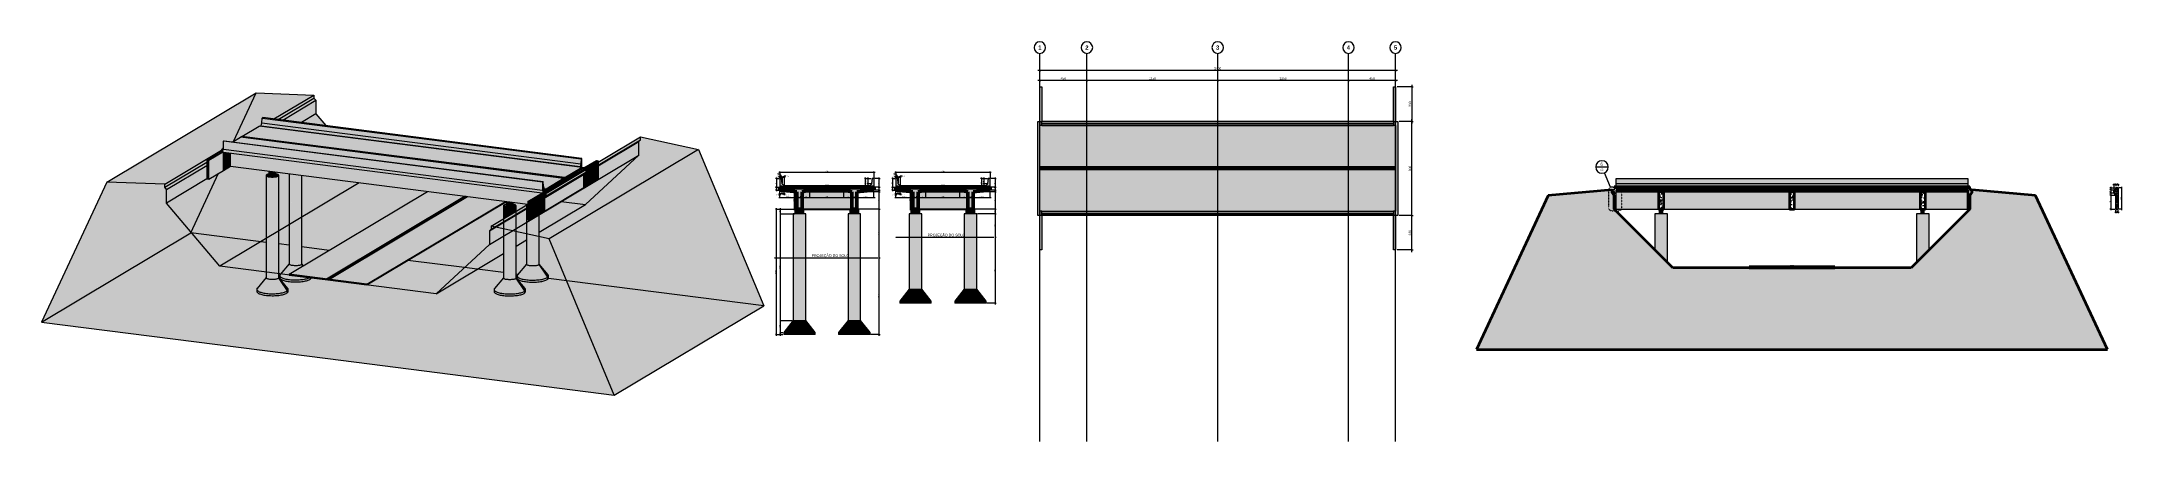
# Model space of a CAD drawing. Header units: centimetres. Extents: x -2559 to 17329, y -1156 to 2668.
import ezdxf

# ---------------------------------------------------------------- set-up
doc = ezdxf.new("R2010")
doc.units = ezdxf.units.CM
doc.linetypes.add('_Tracejado médio', pattern=[0.3, 0.2, -0.1])
doc.linetypes.add('Traço ponto', pattern=[1.5875, 0.635, -0.47625, 0, -0.47625])
for name, color, linetype, lineweight in [('A-ANNO-DIMS', 7, 'Continuous', 9), ('A-ANNO-DIMS-100', 7, 'Continuous', 9), ('A-ANNO-DIMS-50', 7, 'Continuous', 9), ('A-ANNO-SYMB', 7, 'Continuous', 9), ('A-DETL-THIN', 7, 'Continuous', 18), ('A-FLOR', 7, 'Continuous', 9), ('A-FLOR-OVHD', 7, '_Tracejado médio', 18), ('A-FLOR-PATT', 7, 'Continuous', 18), ('A-GENM', 7, 'Continuous', 9), ('A-WALL', 7, 'Continuous', 9), ('A-WALL-PATT', 7, 'Continuous', 25), ('G-ANNO-TEXT', 7, 'Continuous', 9), ('S-GRID', 7, 'Continuous', 9), ('S-GRID-IDEN', 7, 'Continuous', 9)]:
    doc.layers.add(name, color=color, linetype=linetype, lineweight=lineweight)
doc.styles.add('Arial', font='arial.ttf', dxfattribs={"height": 30})
doc.styles.add('Arial_1', font='arial.ttf', dxfattribs={"height": 20})
doc.styles.add('Arial_B', font='arial.ttf', dxfattribs={"width": 0.8, "height": 25})
doc.styles.add('Arial_B_1', font='arial.ttf', dxfattribs={"height": 40})
doc.styles.add('Arial_I', font='arial.ttf', dxfattribs={"height": 11})
doc.styles.add('Arial_I_1', font='arial.ttf', dxfattribs={"height": 22})
doc.dimstyles.new('COTA_VARIÁVEL', dxfattribs={"dimscale": 30.48, "dimtxt": 11.222853, "dimasz": 0.328084, "dimexe": 0.246063, "dimexo": 0.262467, "dimgap": 0, "dimtad": 1, "dimdec": 1, "dimrnd": 0.1, "dimdsep": 46, "dimtxsty": 'Arial_I', "dimblk1": 'DOTSMALL', "dimblk2": 'DOTSMALL', "dimsah": 1, "dimcen": 0.09, "dimdle": 0.328084, "dimazin": 0, "dimtfac": 1, "dimtdec": 4, "dimtix": 1, "dimtmove": 0, "dimatfit": 3, "dimfxl": 1, "dimtvp": 1, "dimtolj": 1, "dimtzin": 0, "dimarcsym": 2})
doc.dimstyles.new('COTA_VARIÁVEL_1', dxfattribs={"dimscale": 30.48, "dimtxt": 11.222853, "dimasz": 0.328084, "dimexe": 0.246063, "dimexo": 0.262467, "dimgap": 0, "dimtad": 1, "dimdec": 1, "dimrnd": 0.1, "dimdsep": 46, "dimtxsty": 'Arial_I', "dimblk1": 'DOTSMALL', "dimblk2": 'DOTSMALL', "dimsah": 1, "dimcen": 0.09, "dimdle": 0.328084, "dimazin": 0, "dimtfac": 1, "dimtdec": 4, "dimtix": 1, "dimtmove": 1, "dimatfit": 3, "dimfxl": 1, "dimtvp": 1, "dimtolj": 1, "dimtzin": 0, "dimarcsym": 2})
doc.dimstyles.new('COTA_VARIÁVEL_2', dxfattribs={"dimscale": 30.48, "dimtxt": 22.445707, "dimasz": 0.656168, "dimexe": 0.492126, "dimexo": 0.524934, "dimgap": 0, "dimtad": 1, "dimdec": 1, "dimrnd": 0.1, "dimdsep": 46, "dimtxsty": 'Arial_I_1', "dimblk1": 'DOTSMALL', "dimblk2": 'DOTSMALL', "dimsah": 1, "dimcen": 0.09, "dimdle": 0.656168, "dimazin": 0, "dimtfac": 1, "dimtdec": 4, "dimtix": 1, "dimtmove": 0, "dimatfit": 3, "dimfxl": 1, "dimtvp": 1, "dimtolj": 1, "dimtzin": 0, "dimarcsym": 2})
pattern_1 = [(50, (1329.634, 256.45), (36.4365, -3.1877), [3.81, -41.91]), (355, (1329.634, 256.45), (-7.0485, 38.2117), [3.048, -33.528]), (100.451, (1332.67, 256.185), (29.3886, 35.0229), [3.238, -35.618]), (46.184, (1329.634, 266.61), (54.216, -8.4084), [5.715, -62.865]), (96.636, (1334.15, 265.91), (47.4805, 49.4854), [4.857, -53.427]), (351.184, (1329.634, 266.61), (47.481, 49.4846), [4.572, -50.292]), (21, (1334.714, 264.07), (30.32265, -20.4528), [3.81, -41.91]), (326, (1334.714, 264.07), (12.3607, 36.8379), [3.048, -33.528]), (71.451, (1337.24, 262.366), (42.6833, 16.3839), [3.238, -35.618]), (37.5, (1329.634, 256.451), (0.61807, 16.91082), [0.33528, -32.786, 0.33528, -33.701, -33.655]), (37.5, (1329.634, 256.451), (0.61807, 16.91082), [-67.158, 0.3353, -33.32]), (7.5, (1329.634, 256.451), (13.36414, 20.03578), [0.33528, -19.07, 0.33528, -32.024, -12.827]), (7.5, (1329.634, 256.451), (13.36414, 20.03578), [-51.765, 0.3353, -12.492]), (327.5, (1318.305, 256.451), (27.11816, -1.14606), [0.3353, -12.365, 0.3353, -39.289, -52.578]), (327.5, (1318.305, 256.451), (27.11816, -1.14606), [-52.324, 0.3353, -52.243]), (317.5, (1313.225, 256.45), (29.6258, 5.08507), [0.3353, -16.175, 0.3353, -25.979, -37.338]), (317.5, (1313.225, 256.45), (29.6258, 5.08507), [-42.824, 0.3353, -37.003])]
pattern_2 = [(50, (-1260.25, 256.45), (72.8738, -6.3761), [7.62, -83.82]), (355, (-1260.25, 256.45), (-14.097, 76.4224), [6.096, -67.056]), (100.451, (-1254.176, 255.92), (58.777, 70.0469), [6.476, -71.236]), (46.184, (-1260.25, 276.77), (108.4314, -16.8175), [11.43, -125.73]), (96.636, (-1251.21, 275.37), (94.961, 98.971), [9.714, -106.854]), (351.184, (-1260.25, 276.77), (94.9623, 98.97), [9.144, -100.584]), (21, (-1250.09, 271.69), (60.6457, -40.9065), [7.62, -83.82]), (326, (-1250.09, 271.69), (24.7208, 73.675), [6.096, -67.056]), (71.451, (-1245.035, 268.28), (85.3669, 32.7687), [6.476, -71.236]), (37.5, (-1260.25, 256.45), (1.23552, 33.82243), [0.67056, -65.573, 0.67056, -67.401, -67.31]), (37.5, (-1260.25, 256.45), (1.23552, 33.82243), [-134.315, 0.6706, -66.639]), (7.5, (-1260.25, 256.45), (26.72815, 40.07255), [0.67056, -38.141, 0.67056, -64.049, -25.654]), (7.5, (-1260.25, 256.45), (26.72815, 40.07255), [-103.53, 0.6706, -24.983]), (327.5, (-1282.906, 256.45), (54.23632, -2.29212), [0.67056, -24.729, 0.67056, -78.577, -105.156]), (327.5, (-1282.906, 256.45), (54.23632, -2.29212), [-104.648, 0.6706, -104.485]), (317.5, (-1293.066, 256.45), (59.2516, 10.17014), [0.6706, -32.349, 0.6706, -51.958, -74.676]), (317.5, (-1293.066, 256.45), (59.2516, 10.17014), [-85.649, 0.6706, -74.005])]

msp = doc.modelspace()

# ---------------------------------------------------------------- texts
at = {"layer": 'A-ANNO-SYMB', "attachment_point": 1}
for s, insert, char_height, width, style in [('00', (12339.43, 1451.33), 20, 38.481, 'Arial_1'), ('6', (12339.89, 1509.72), 30, 28.8607, 'Arial')]:
    msp.add_mtext(s, dxfattribs=dict(at, insert=insert, char_height=char_height, width=width, style=style))
at = {"layer": 'G-ANNO-TEXT', "char_height": 25, "width": 359.4767, "attachment_point": 1, "style": 'Arial_B'}
for insert in [(5909.27, 829.99), (4800.06, 633.46)]:
    msp.add_mtext('PROJEÇÃO DO SOLO', dxfattribs=dict(at, insert=insert))

# ---------------------------------------------------------------- blocks, each defined once
blk = doc.blocks.new('tTB2 - tTB-1737867-VISTA 3D')
at = {"layer": 'A-GENM', "true_color": 0x80ff80}
for points in [[(2589, 1472), (2596, 1500), (-454, 1891), (-461, 1862), (2570, 1474)], [(2589, 1465), (2589, 1472), (-461, 1862), (-461, 1856), (2588, 1465)], [(2596, 1500), (2598, 1547), (-451, 1937), (-454, 1891), (2589, 1501)], [(2598, 1547), (2605, 1551), (-444, 1941), (-451, 1937), (2341, 1580)], [(2228, 1325), (2235, 1330), (-815, 1720), (-822, 1715), (2160, 1334)], [(2228, 1248), (2228, 1325), (-822, 1715), (-822, 1639), (2160, 1257)]]:
    blk.add_hatch(color=91, dxfattribs=at).paths.add_polyline_path(points)
h = blk.add_hatch(color=91, dxfattribs=at)
h.paths.add_polyline_path([(2237, 1247), (2244, 1252), (2244, 1266), (2237, 1286), (2235, 1330), (2228, 1325), (2228, 1248), (2237, 1254), (2237, 1248)])
h.paths.add_polyline_path([(2596, 1464), (2596, 1469), (2605, 1474), (2605, 1551), (2598, 1547), (2596, 1500), (2589, 1472), (2589, 1465), (2593, 1465)])
at = {"layer": 'A-GENM'}
for p, q in [((-461, 1862), (-454, 1891)), ((-461, 1856), (-461, 1862)), ((-461, 1862), (2589, 1472)), ((-454, 1891), (-451, 1937)), ((-454, 1891), (2596, 1500)), ((-451, 1937), (-444, 1941)), ((-451, 1937), (2598, 1547)), ((2605, 1551), (-444, 1941)), ((-822, 1715), (-815, 1720)), ((-822, 1639), (-822, 1715)), ((2228, 1325), (-822, 1715)), ((-822, 1639), (2228, 1248)), ((-815, 1720), (2235, 1330)), ((2596, 1500), (2589, 1472)), ((2589, 1472), (2589, 1465)), ((2598, 1547), (2596, 1500)), ((2596, 1469), (2605, 1474)), ((2596, 1464), (2596, 1469)), ((2605, 1551), (2598, 1547)), ((2605, 1474), (2605, 1551)), ((2235, 1330), (2228, 1325)), ((2228, 1325), (2228, 1248)), ((2228, 1248), (2237, 1254)), ((2237, 1286), (2235, 1330)), ((2244, 1266), (2237, 1286)), ((2237, 1254), (2237, 1247)), ((2237, 1247), (2244, 1252)), ((2244, 1252), (2244, 1266))]:
    blk.add_line(p, q, dxfattribs=at)
blk = doc.blocks.new('Modelos genéricos 3 - Modelos genéricos 3-1742460-VISTA 3D')
at = {"layer": 'A-GENM', "true_color": 0xff8040}
for points in [[(-87, 1065), (-82, 1065), (-78, 1067), (-78, 1389), (-193, 1404), (-193, 1184), (-192, 1178), (-190, 1170), (-187, 1162), (-183, 1154), (-178, 1145), (-172, 1135), (-165, 1126), (-158, 1116), (-150, 1107), (-141, 1099), (-133, 1091), (-124, 1084), (-116, 1078), (-108, 1073), (-100, 1069), (-94, 1066), (-90, 1066)], [(-78, 1067), (-75, 1070), (-73, 1074), (-73, 1079), (-73, 1389), (-78, 1389), (-78, 1239)]]:
    blk.add_hatch(color=11, dxfattribs=at).paths.add_polyline_path(points)
at = {"layer": 'A-GENM', "true_color": 0xf7996d}
for points in [[(-133, 524), (-120, 524), (-112, 525), (-104, 526), (-97, 527), (-90, 529), (-85, 530), (-82, 531), (-78, 533), (-78, 1067), (-82, 1065), (-87, 1065), (-94, 1066), (-100, 1069), (-108, 1073), (-116, 1078), (-124, 1084), (-133, 1091), (-141, 1099), (-150, 1107), (-161, 1120), (-168, 1129), (-174, 1139), (-178, 1145), (-183, 1154), (-187, 1162), (-190, 1170), (-192, 1178), (-193, 1184), (-193, 541), (-192, 538), (-190, 536), (-187, 534), (-183, 532), (-178, 530), (-169, 527), (-162, 526), (-154, 525), (-146, 524), (-137, 524)], [(-78, 533), (-75, 536), (-73, 538), (-73, 540), (-73, 1079), (-73, 1074), (-75, 1070), (-78, 1067), (-78, 535)], [(-137, 388), (-124, 388), (-110, 389), (-97, 390), (-84, 391), (-72, 392), (-59, 394), (-48, 396), (-37, 398), (-27, 400), (-18, 403), (-10, 406), (0, 411), (-194, 435), (-194, 443), (-68, 518), (-78, 533), (-84, 531), (-87, 529), (-97, 527), (-104, 526), (-112, 525), (-120, 524), (-129, 524), (-137, 524), (-146, 524), (-154, 525), (-162, 526), (-169, 527), (-175, 529), (-181, 531), (-183, 532), (-187, 534), (-190, 536), (-192, 538), (-193, 541), (-193, 542), (-278, 440), (-281, 437), (-282, 433), (-283, 429), (-282, 426), (-280, 422), (-277, 418), (-272, 415), (-266, 411), (-258, 407), (-249, 404), (-244, 402), (-235, 399), (-224, 397), (-213, 395), (-202, 393), (-189, 392), (-177, 390), (-164, 389), (-150, 389)], [(-137, 369), (-124, 369), (-110, 370), (-97, 370), (-84, 371), (-72, 373), (-59, 374), (-48, 376), (-37, 379), (-27, 381), (-18, 384), (-8, 388), (-3, 390), (4, 393), (4, 410), (0, 411), (-3, 409), (-10, 406), (-21, 402), (-27, 400), (-37, 398), (-48, 396), (-59, 394), (-72, 392), (-84, 391), (-97, 390), (-112, 389), (-124, 388), (-137, 388), (-150, 389), (-164, 389), (-177, 390), (-189, 392), (-203, 393), (-213, 395), (-224, 397), (-235, 399), (-244, 402), (-255, 406), (-261, 409), (-268, 412), (-272, 415), (-277, 418), (-280, 422), (-282, 426), (-283, 429), (-282, 410), (-282, 406), (-280, 403), (-277, 399), (-272, 396), (-267, 392), (-258, 388), (-251, 385), (-244, 383), (-235, 380), (-224, 378), (-213, 376), (-202, 374), (-189, 372), (-177, 371), (-164, 370), (-150, 369)], [(-68, 518), (-58, 525), (-73, 542), (-73, 540), (-73, 538), (-75, 536), (-78, 533), (-71, 523)], [(4, 393), (9, 397), (13, 400), (15, 404), (17, 408), (4, 410), (4, 397)]]:
    blk.add_hatch(color=21, dxfattribs=at).paths.add_polyline_path(points)
at = {"layer": 'A-GENM'}
for p, q in [((-193, 1404), (-193, 1175)), ((-73, 1071), (-73, 1389))]:
    blk.add_line(p, q, dxfattribs=at)
at = {"layer": 'A-GENM', "color": 49, "true_color": 0x484141}
for p, q in [((-193, 1175), (-193, 540)), ((-73, 540), (-73, 1071)), ((-283, 430), (-283, 411)), ((-193, 542), (-279, 439)), ((-58, 525), (-73, 542))]:
    blk.add_line(p, q, dxfattribs=at)
for points in [[(-278, 440, 0), (-281, 437, 0), (-282, 433, 0), (-283, 429, 0), (-282, 426, 0), (-280, 422, 0), (-277, 418, 0), (-272, 415, 0), (-267, 411, 0), (-260, 408, 0), (-253, 405, 0), (-244, 402, 0), (-235, 399, 0), (-224, 397, 0), (-213, 395, 0), (-202, 393, 0), (-189, 392, 0), (-177, 390, 0), (-164, 389, 0), (-150, 389, 0), (-137, 388, 0), (-124, 388, 0), (-110, 389, 0), (-97, 390, 0), (-84, 391, 0), (-72, 392, 0), (-59, 394, 0), (-48, 396, 0), (-37, 398, 0), (-27, 400, 0), (-18, 403, 0), (-10, 406, 0), (-3, 409, 0), (0, 411, 0)], [(-283, 411, 0), (-283, 410, 0), (-282, 406, 0), (-280, 403, 0), (-277, 399, 0), (-272, 396, 0), (-267, 392, 0), (-260, 389, 0), (-253, 386, 0), (-244, 383, 0), (-235, 380, 0), (-224, 378, 0), (-213, 376, 0), (-202, 374, 0), (-189, 372, 0), (-177, 371, 0), (-164, 370, 0), (-150, 369, 0), (-137, 369, 0), (-124, 369, 0), (-110, 370, 0), (-97, 370, 0), (-84, 371, 0), (-72, 373, 0), (-59, 374, 0), (-48, 376, 0), (-37, 379, 0), (-27, 381, 0), (-18, 384, 0), (-10, 387, 0), (-3, 390, 0), (4, 393, 0)], [(-78, 533, 0), (-82, 531, 0), (-87, 529, 0), (-94, 528, 0), (-100, 526, 0), (-108, 525, 0), (-116, 524, 0), (-124, 524, 0), (-133, 524, 0), (-141, 524, 0), (-150, 525, 0), (-158, 525, 0), (-165, 527, 0), (-172, 528, 0), (-178, 530, 0), (-183, 532, 0), (-187, 534, 0), (-190, 536, 0), (-192, 538, 0), (-193, 541, 0)], [(-73, 540, 0), (-73, 540, 0), (-73, 538, 0), (-75, 536, 0), (-78, 533, 0)], [(4, 393, 0), (9, 397, 0), (13, 400, 0), (15, 404, 0), (17, 408, 0), (17, 408, 0)]]:
    blk.add_polyline3d(points, dxfattribs=at)
blk = doc.blocks.new('Modelos genéricos 4 - Modelos genéricos 3-1742633-VISTA 3D')
at = {"layer": 'A-GENM', "true_color": 0xff8040}
for points in [[(-353, 1372), (-339, 1373), (-336, 1373), (-328, 1374), (-321, 1375), (-314, 1376), (-308, 1378), (-303, 1380), (-299, 1382), (-339, 1387), (-356, 1377), (-383, 1380), (-383, 1393), (-407, 1396), (-410, 1394), (-412, 1391), (-413, 1389), (-412, 1387), (-411, 1384), (-408, 1382), (-404, 1380), (-399, 1378), (-393, 1376), (-383, 1375), (-378, 1374), (-370, 1373), (-356, 1372)], [(-308, 933), (-303, 933), (-299, 935), (-299, 1382), (-303, 1380), (-308, 1378), (-314, 1376), (-321, 1375), (-328, 1374), (-339, 1373), (-345, 1372), (-353, 1372), (-362, 1372), (-370, 1373), (-378, 1374), (-386, 1375), (-393, 1376), (-399, 1378), (-404, 1380), (-408, 1382), (-411, 1384), (-412, 1387), (-413, 1389), (-413, 1052), (-412, 1046), (-411, 1039), (-408, 1031), (-404, 1022), (-399, 1013), (-393, 1003), (-386, 994), (-378, 985), (-370, 975), (-362, 967), (-353, 959), (-345, 952), (-336, 946), (-328, 941), (-321, 937), (-314, 935), (-311, 934)], [(-299, 935), (-296, 938), (-294, 942), (-293, 947), (-293, 1389), (-294, 1386), (-296, 1384), (-299, 1382), (-299, 1239)]]:
    blk.add_hatch(color=11, dxfattribs=at).paths.add_polyline_path(points)
h = blk.add_hatch(color=11, dxfattribs=at)
h.paths.add_polyline_path([(-299, 1382), (-296, 1384), (-294, 1386), (-293, 1389), (-294, 1391), (-295, 1393), (-298, 1396), (-302, 1398), (-307, 1400), (-313, 1401), (-323, 1403), (-323, 1397), (-339, 1387), (-316, 1384)])
h.paths.add_polyline_path([(-383, 1393), (-383, 1403), (-385, 1403), (-392, 1401), (-398, 1400), (-403, 1398), (-407, 1396), (-385, 1393)])
at = {"layer": 'A-GENM', "true_color": 0xf7996d}
for points in [[(-353, 392), (-339, 392), (-332, 393), (-325, 394), (-317, 395), (-311, 397), (-305, 399), (-303, 400), (-299, 402), (-299, 935), (-303, 933), (-308, 933), (-314, 935), (-321, 937), (-328, 941), (-336, 946), (-345, 952), (-353, 959), (-362, 967), (-370, 975), (-381, 988), (-388, 998), (-395, 1007), (-399, 1013), (-404, 1022), (-408, 1031), (-411, 1039), (-412, 1046), (-413, 1052), (-413, 409), (-412, 406), (-411, 404), (-408, 402), (-404, 400), (-399, 398), (-389, 395), (-382, 394), (-374, 393), (-366, 392), (-357, 392)], [(-299, 402), (-296, 404), (-294, 406), (-293, 409), (-293, 947), (-294, 942), (-296, 938), (-299, 935), (-299, 403)], [(-357, 257), (-344, 257), (-331, 257), (-317, 258), (-304, 259), (-292, 260), (-278, 262), (-268, 264), (-258, 266), (-248, 269), (-239, 271), (-230, 274), (-223, 277), (-217, 281), (-299, 402), (-303, 400), (-308, 398), (-317, 395), (-325, 394), (-332, 393), (-341, 392), (-349, 392), (-358, 392), (-366, 392), (-374, 393), (-382, 394), (-389, 395), (-396, 397), (-401, 399), (-404, 400), (-408, 402), (-411, 404), (-412, 406), (-413, 409), (-413, 410), (-498, 309), (-501, 305), (-503, 301), (-503, 297), (-502, 294), (-500, 290), (-497, 286), (-493, 283), (-487, 280), (-481, 276), (-473, 273), (-464, 270), (-455, 268), (-445, 265), (-428, 262), (-422, 261), (-410, 260), (-397, 258), (-384, 257), (-371, 257)], [(-217, 281), (-212, 284), (-208, 288), (-205, 291), (-203, 295), (-203, 299), (-204, 302), (-206, 306), (-293, 410), (-293, 409), (-294, 406), (-296, 404), (-299, 402), (-223, 290)], [(-357, 237), (-344, 237), (-331, 238), (-317, 239), (-304, 240), (-292, 241), (-280, 243), (-268, 245), (-258, 247), (-248, 249), (-239, 252), (-230, 255), (-223, 258), (-217, 261), (-217, 281), (-223, 277), (-230, 274), (-239, 271), (-249, 268), (-258, 266), (-268, 264), (-280, 262), (-294, 260), (-304, 259), (-317, 258), (-331, 257), (-344, 257), (-357, 257), (-371, 257), (-385, 258), (-397, 258), (-410, 260), (-428, 262), (-434, 263), (-445, 265), (-455, 268), (-464, 270), (-476, 274), (-481, 276), (-487, 280), (-493, 283), (-497, 286), (-500, 290), (-502, 294), (-503, 297), (-503, 278), (-502, 275), (-500, 271), (-497, 267), (-493, 264), (-487, 260), (-481, 257), (-473, 254), (-464, 251), (-455, 248), (-445, 246), (-434, 244), (-422, 242), (-410, 240), (-397, 239), (-384, 238), (-371, 238)], [(-217, 261), (-212, 265), (-208, 268), (-205, 272), (-203, 276), (-203, 280), (-203, 298), (-203, 295), (-205, 291), (-208, 288), (-212, 284), (-217, 281), (-217, 262)]]:
    blk.add_hatch(color=21, dxfattribs=at).paths.add_polyline_path(points)
at = {"layer": 'A-GENM'}
for p, q in [((-413, 1389), (-413, 1044)), ((-293, 939), (-293, 1389))]:
    blk.add_line(p, q, dxfattribs=at)
at = {"layer": 'A-GENM', "color": 49, "true_color": 0x484141}
for p, q in [((-413, 1044), (-413, 409)), ((-293, 409), (-293, 939)), ((-413, 411), (-499, 307)), ((-207, 307), (-293, 411)), ((-503, 298), (-503, 279)), ((-203, 279), (-203, 298))]:
    blk.add_line(p, q, dxfattribs=at)
at = {"layer": 'A-GENM'}
for points in [[(-407, 1396, 0), (-410, 1394, 0), (-412, 1391, 0), (-413, 1389, 0), (-412, 1387, 0), (-411, 1384, 0), (-408, 1382, 0), (-404, 1380, 0), (-399, 1378, 0), (-393, 1376, 0), (-386, 1375, 0), (-378, 1374, 0), (-370, 1373, 0), (-362, 1372, 0), (-353, 1372, 0), (-345, 1372, 0), (-336, 1373, 0), (-328, 1374, 0), (-321, 1375, 0), (-314, 1376, 0), (-308, 1378, 0), (-303, 1380, 0), (-299, 1382, 0)], [(-383, 1403, 0), (-385, 1403, 0), (-392, 1401, 0), (-398, 1400, 0), (-403, 1398, 0), (-407, 1396, 0)], [(-299, 1382, 0), (-296, 1384, 0), (-294, 1386, 0), (-293, 1389, 0), (-294, 1391, 0), (-295, 1393, 0), (-298, 1396, 0), (-302, 1398, 0), (-307, 1400, 0), (-313, 1401, 0), (-320, 1403, 0), (-323, 1403, 0)]]:
    blk.add_polyline3d(points, dxfattribs=at)
at = {"layer": 'A-GENM', "color": 49, "true_color": 0x484141}
for points in [[(-299, 402, 0), (-303, 400, 0), (-308, 398, 0), (-314, 396, 0), (-321, 395, 0), (-328, 393, 0), (-336, 393, 0), (-345, 392, 0), (-353, 392, 0), (-362, 392, 0), (-370, 393, 0), (-378, 394, 0), (-386, 395, 0), (-393, 396, 0), (-399, 398, 0), (-404, 400, 0), (-408, 402, 0), (-411, 404, 0), (-412, 406, 0), (-413, 409, 0)], [(-293, 409, 0), (-293, 409, 0), (-294, 406, 0), (-296, 404, 0), (-299, 402, 0)], [(-498, 309, 0), (-501, 305, 0), (-503, 301, 0), (-503, 297, 0), (-502, 294, 0), (-500, 290, 0), (-497, 286, 0), (-493, 283, 0), (-487, 280, 0), (-481, 276, 0), (-473, 273, 0), (-464, 270, 0), (-455, 268, 0), (-445, 265, 0), (-434, 263, 0), (-422, 261, 0), (-410, 260, 0), (-397, 258, 0), (-384, 257, 0), (-371, 257, 0), (-357, 257, 0), (-344, 257, 0), (-331, 257, 0), (-317, 258, 0), (-304, 259, 0), (-292, 260, 0), (-280, 262, 0), (-268, 264, 0), (-258, 266, 0), (-248, 269, 0), (-239, 271, 0), (-230, 274, 0), (-223, 277, 0), (-217, 281, 0)], [(-503, 279, 0), (-503, 278, 0), (-502, 275, 0), (-500, 271, 0), (-497, 267, 0), (-493, 264, 0), (-487, 260, 0), (-481, 257, 0), (-473, 254, 0), (-464, 251, 0), (-455, 248, 0), (-445, 246, 0), (-434, 244, 0), (-422, 242, 0), (-410, 240, 0), (-397, 239, 0), (-384, 238, 0), (-371, 238, 0), (-357, 237, 0), (-344, 237, 0), (-331, 238, 0), (-317, 239, 0), (-304, 240, 0), (-292, 241, 0), (-280, 243, 0), (-268, 245, 0), (-258, 247, 0), (-248, 249, 0), (-239, 252, 0), (-230, 255, 0), (-223, 258, 0), (-217, 261, 0)], [(-217, 281, 0), (-212, 284, 0), (-208, 288, 0), (-205, 291, 0), (-203, 295, 0), (-203, 299, 0), (-204, 302, 0), (-206, 306, 0), (-207, 308, 0)], [(-217, 261, 0), (-212, 265, 0), (-208, 268, 0), (-205, 272, 0), (-203, 276, 0), (-203, 280, 0)]]:
    blk.add_polyline3d(points, dxfattribs=at)
blk = doc.blocks.new('Modelos genéricos 6 - Modelos genéricos 5-1743127-VISTA 3D')
at = {"layer": 'A-GENM', "true_color": 0x008080}
for points in [[(-356, 1420), (-350, 1424), (-377, 1427), (-383, 1424)], [(-356, 1377), (-356, 1420), (-383, 1424), (-383, 1380)], [(-356, 1377), (-323, 1397), (-323, 1421), (-350, 1424), (-356, 1420), (-356, 1385)]]:
    blk.add_hatch(color=136, dxfattribs=at).paths.add_polyline_path(points)
at = {"layer": 'A-GENM'}
for p, q in [((-377, 1427), (-383, 1424)), ((-383, 1424), (-356, 1420)), ((-383, 1380), (-383, 1424)), ((-356, 1420), (-350, 1424)), ((-356, 1377), (-356, 1420)), ((-323, 1397), (-356, 1377)), ((-323, 1421), (-323, 1397)), ((-356, 1377), (-383, 1380))]:
    blk.add_line(p, q, dxfattribs=at)
blk = doc.blocks.new('Modelos genéricos 7 - Modelos genéricos 3-1743157-VISTA 3D')
at = {"layer": 'A-GENM', "true_color": 0x8080ff}
blk.add_hatch(color=171, dxfattribs=at).paths.add_polyline_path([(2076, 1106), (2087, 1112), (2076, 1114)])
at = {"layer": 'A-GENM', "true_color": 0xa099f0}
for points in [[(2136, 522), (2149, 522), (2157, 523), (2165, 524), (2172, 525), (2179, 527), (2184, 528), (2187, 529), (2191, 531), (2191, 1010), (2107, 959), (2089, 962), (2089, 1112), (2087, 1112), (2076, 1106), (2076, 538), (2077, 536), (2079, 534), (2082, 532), (2086, 529), (2091, 528), (2100, 525), (2107, 524), (2115, 523), (2123, 522), (2132, 522)], [(2191, 531), (2194, 534), (2196, 536), (2196, 538), (2196, 1013), (2191, 1010), (2191, 532)], [(2132, 386), (2145, 386), (2160, 387), (2172, 388), (2185, 389), (2198, 390), (2210, 392), (2221, 394), (2232, 396), (2242, 398), (2251, 401), (2259, 404), (2266, 407), (2273, 410), (2191, 531), (2187, 529), (2182, 527), (2172, 525), (2165, 524), (2157, 523), (2149, 522), (2140, 522), (2132, 522), (2123, 522), (2114, 523), (2107, 524), (2100, 525), (2094, 527), (2088, 528), (2086, 529), (2082, 532), (2079, 534), (2077, 536), (2076, 539), (2076, 540), (1991, 438), (1988, 435), (1987, 431), (1986, 427), (1987, 423), (1989, 420), (1992, 416), (1997, 413), (2003, 409), (2011, 405), (2020, 402), (2025, 400), (2034, 397), (2045, 395), (2056, 393), (2069, 391), (2080, 389), (2092, 388), (2105, 387), (2119, 387)], [(2132, 367), (2145, 367), (2160, 368), (2172, 368), (2185, 369), (2198, 371), (2210, 372), (2221, 374), (2232, 377), (2242, 379), (2251, 382), (2259, 385), (2266, 388), (2273, 391), (2273, 410), (2266, 407), (2259, 404), (2251, 401), (2242, 398), (2232, 396), (2221, 394), (2210, 392), (2198, 390), (2185, 389), (2172, 388), (2159, 387), (2145, 386), (2132, 386), (2119, 387), (2105, 387), (2092, 388), (2080, 389), (2067, 391), (2056, 393), (2045, 395), (2034, 397), (2023, 401), (2014, 404), (2008, 406), (2002, 409), (1997, 413), (1992, 416), (1989, 420), (1987, 423), (1986, 427), (1987, 408), (1987, 404), (1989, 401), (1992, 397), (1997, 393), (2002, 390), (2009, 387), (2018, 383), (2025, 381), (2034, 378), (2045, 376), (2056, 374), (2069, 372), (2080, 370), (2092, 369), (2105, 368), (2119, 367)], [(2273, 410), (2278, 414), (2282, 417), (2284, 421), (2286, 425), (2286, 428), (2286, 432), (2284, 436), (2196, 540), (2196, 538), (2196, 536), (2194, 534), (2191, 531), (2266, 420)], [(2273, 391), (2278, 395), (2282, 398), (2284, 402), (2286, 406), (2286, 409), (2286, 428), (2286, 425), (2284, 421), (2282, 417), (2278, 414), (2273, 410)]]:
    blk.add_hatch(color=181, dxfattribs=at).paths.add_polyline_path(points)
at = {"layer": 'A-GENM'}
blk.add_line((2076, 1114), (2076, 1106), dxfattribs=at)
at = {"layer": 'A-GENM', "color": 49, "true_color": 0x484141}
for p, q in [((2076, 1106), (2076, 538)), ((2196, 538), (2196, 1013)), ((1986, 428), (1986, 409)), ((2076, 540), (1990, 437)), ((2283, 437), (2196, 540)), ((2286, 409), (2286, 428))]:
    blk.add_line(p, q, dxfattribs=at)
for points in [[(1991, 438, 0), (1988, 435, 0), (1987, 431, 0), (1986, 427, 0), (1987, 423, 0), (1989, 420, 0), (1992, 416, 0), (1997, 413, 0), (2002, 409, 0), (2009, 406, 0), (2016, 403, 0), (2025, 400, 0), (2034, 397, 0), (2045, 395, 0), (2056, 393, 0), (2067, 391, 0), (2080, 389, 0), (2092, 388, 0), (2105, 387, 0), (2119, 387, 0), (2132, 386, 0), (2145, 386, 0), (2159, 387, 0), (2172, 388, 0), (2185, 389, 0), (2198, 390, 0), (2210, 392, 0), (2221, 394, 0), (2232, 396, 0), (2242, 398, 0), (2251, 401, 0), (2259, 404, 0), (2266, 407, 0), (2273, 410, 0)], [(1986, 409, 0), (1986, 408, 0), (1987, 404, 0), (1989, 401, 0), (1992, 397, 0), (1997, 393, 0), (2002, 390, 0), (2009, 387, 0), (2016, 384, 0), (2025, 381, 0), (2034, 378, 0), (2045, 376, 0), (2056, 374, 0), (2067, 372, 0), (2080, 370, 0), (2092, 369, 0), (2105, 368, 0), (2119, 367, 0), (2132, 367, 0), (2145, 367, 0), (2159, 368, 0), (2172, 368, 0), (2185, 369, 0), (2198, 371, 0), (2210, 372, 0), (2221, 374, 0), (2232, 377, 0), (2242, 379, 0), (2251, 382, 0), (2259, 385, 0), (2266, 388, 0), (2273, 391, 0)], [(2191, 531, 0), (2187, 529, 0), (2182, 527, 0), (2175, 526, 0), (2169, 524, 0), (2161, 523, 0), (2153, 522, 0), (2145, 522, 0), (2136, 522, 0), (2128, 522, 0), (2119, 522, 0), (2111, 523, 0), (2104, 524, 0), (2097, 526, 0), (2091, 528, 0), (2086, 529, 0), (2082, 532, 0), (2079, 534, 0), (2077, 536, 0), (2076, 538, 0)], [(2196, 538, 0), (2196, 538, 0), (2196, 536, 0), (2194, 534, 0), (2191, 531, 0)], [(2273, 410, 0), (2278, 414, 0), (2282, 417, 0), (2284, 421, 0), (2286, 425, 0), (2286, 428, 0), (2286, 432, 0), (2284, 436, 0), (2282, 438, 0)], [(2273, 391, 0), (2278, 395, 0), (2282, 398, 0), (2284, 402, 0), (2286, 406, 0), (2286, 409, 0)]]:
    blk.add_polyline3d(points, dxfattribs=at)
blk = doc.blocks.new('Modelos genéricos 8 - Modelos genéricos 3-1743338-VISTA 3D')
at = {"layer": 'A-GENM', "true_color": 0x8080ff}
for points in [[(1916, 1082), (1924, 1082), (1933, 1082), (1941, 1083), (1948, 1084), (1955, 1086), (1961, 1087), (1966, 1089), (1970, 1091), (1930, 1097), (1913, 1087), (1886, 1090), (1886, 1102), (1862, 1105), (1859, 1103), (1857, 1101), (1856, 1098), (1857, 1096), (1858, 1094), (1861, 1092), (1865, 1090), (1870, 1088), (1879, 1085), (1887, 1084), (1891, 1083), (1899, 1083), (1913, 1082)], [(1856, 974), (1970, 1042), (1970, 1091), (1966, 1089), (1961, 1087), (1955, 1086), (1948, 1084), (1941, 1083), (1933, 1082), (1924, 1082), (1916, 1082), (1907, 1082), (1899, 1083), (1887, 1084), (1883, 1084), (1876, 1086), (1870, 1088), (1865, 1090), (1861, 1092), (1858, 1094), (1857, 1096), (1856, 1098), (1856, 1043)], [(1970, 1042), (1976, 1046), (1976, 1098), (1975, 1096), (1973, 1094), (1970, 1091), (1970, 1043)]]:
    blk.add_hatch(color=171, dxfattribs=at).paths.add_polyline_path(points)
at = {"layer": 'A-GENM', "true_color": 0xa099f0}
for points in [[(1916, 390), (1928, 390), (1937, 391), (1944, 392), (1952, 393), (1958, 395), (1964, 397), (1966, 397), (1970, 400), (1970, 1042), (1856, 974), (1856, 407), (1857, 404), (1858, 402), (1861, 400), (1865, 398), (1870, 396), (1880, 393), (1887, 392), (1895, 391), (1903, 390), (1912, 390)], [(1970, 400), (1973, 402), (1975, 404), (1976, 406), (1976, 1046), (1970, 1042), (1970, 401)], [(1912, 255), (1925, 255), (1938, 255), (1952, 256), (1965, 257), (1978, 258), (1989, 260), (2003, 262), (2011, 264), (2023, 267), (2030, 269), (2039, 272), (2046, 275), (2052, 279), (1970, 400), (1966, 397), (1961, 396), (1952, 393), (1944, 392), (1937, 391), (1928, 390), (1920, 390), (1911, 390), (1903, 390), (1895, 391), (1887, 392), (1880, 393), (1873, 395), (1868, 397), (1865, 398), (1861, 400), (1858, 402), (1857, 404), (1856, 407), (1856, 408), (1771, 306), (1768, 303), (1766, 299), (1766, 295), (1767, 292), (1769, 288), (1772, 284), (1776, 281), (1782, 277), (1788, 274), (1796, 271), (1805, 268), (1814, 266), (1829, 262), (1835, 261), (1847, 259), (1859, 258), (1872, 256), (1887, 255), (1898, 255)], [(2052, 279), (2057, 282), (2061, 286), (2064, 289), (2066, 293), (2066, 297), (2065, 300), (2063, 304), (1976, 408), (1976, 406), (1975, 404), (1973, 402), (1970, 400), (2046, 288)], [(1912, 235), (1925, 235), (1938, 236), (1952, 236), (1965, 238), (1978, 239), (1989, 241), (2001, 243), (2011, 245), (2021, 247), (2030, 250), (2039, 253), (2046, 256), (2052, 259), (2052, 279), (2046, 275), (2039, 272), (2030, 269), (2021, 266), (2011, 264), (2001, 262), (1989, 260), (1977, 258), (1965, 257), (1952, 256), (1938, 255), (1925, 255), (1912, 255), (1898, 255), (1885, 255), (1872, 256), (1859, 258), (1847, 259), (1829, 262), (1824, 263), (1814, 266), (1805, 268), (1796, 271), (1788, 274), (1782, 277), (1776, 281), (1772, 284), (1769, 288), (1767, 292), (1766, 295), (1766, 276), (1767, 272), (1769, 269), (1772, 265), (1776, 262), (1782, 258), (1788, 255), (1796, 252), (1805, 249), (1814, 246), (1824, 244), (1835, 242), (1847, 240), (1859, 238), (1872, 237), (1887, 236), (1898, 236)], [(2052, 259), (2057, 263), (2061, 266), (2064, 270), (2066, 274), (2066, 277), (2066, 297), (2066, 293), (2064, 289), (2061, 286), (2057, 282), (2052, 279), (2052, 262)]]:
    blk.add_hatch(color=181, dxfattribs=at).paths.add_polyline_path(points)
at = {"layer": 'A-GENM', "true_color": 0x8080ff}
h = blk.add_hatch(color=171, dxfattribs=at)
h.paths.add_polyline_path([(1970, 1091), (1973, 1094), (1975, 1096), (1976, 1098), (1975, 1101), (1974, 1103), (1971, 1105), (1967, 1107), (1962, 1109), (1956, 1111), (1946, 1113), (1946, 1107), (1930, 1097), (1964, 1092)])
h.paths.add_polyline_path([(1886, 1102), (1886, 1113), (1884, 1112), (1877, 1111), (1871, 1109), (1866, 1107), (1862, 1105), (1884, 1103)])
at = {"layer": 'A-GENM'}
for p, q in [((1856, 1098), (1856, 974)), ((1976, 1046), (1976, 1098))]:
    blk.add_line(p, q, dxfattribs=at)
at = {"layer": 'A-GENM', "color": 49, "true_color": 0x484141}
for p, q in [((1976, 407), (1976, 1046)), ((1856, 974), (1856, 407)), ((1856, 409), (1770, 305)), ((2062, 305), (1976, 409)), ((1766, 296), (1766, 277)), ((2066, 277), (2066, 296))]:
    blk.add_line(p, q, dxfattribs=at)
at = {"layer": 'A-GENM'}
for points in [[(1862, 1105, 0), (1859, 1103, 0), (1857, 1101, 0), (1856, 1098, 0), (1857, 1096, 0), (1858, 1094, 0), (1861, 1092, 0), (1865, 1090, 0), (1870, 1088, 0), (1876, 1086, 0), (1883, 1084, 0), (1891, 1083, 0), (1899, 1083, 0), (1907, 1082, 0), (1916, 1082, 0), (1924, 1082, 0), (1933, 1082, 0), (1941, 1083, 0), (1948, 1084, 0), (1955, 1086, 0), (1961, 1087, 0), (1966, 1089, 0), (1970, 1091, 0)], [(1886, 1113, 0), (1884, 1112, 0), (1877, 1111, 0), (1871, 1109, 0), (1866, 1107, 0), (1862, 1105, 0)], [(1970, 1091, 0), (1973, 1094, 0), (1975, 1096, 0), (1976, 1098, 0), (1975, 1101, 0), (1974, 1103, 0), (1971, 1105, 0), (1967, 1107, 0), (1962, 1109, 0), (1956, 1111, 0), (1949, 1112, 0), (1946, 1113, 0)]]:
    blk.add_polyline3d(points, dxfattribs=at)
at = {"layer": 'A-GENM', "color": 49, "true_color": 0x484141}
for points in [[(1970, 400, 0), (1966, 397, 0), (1961, 396, 0), (1955, 394, 0), (1948, 393, 0), (1941, 391, 0), (1933, 391, 0), (1924, 390, 0), (1916, 390, 0), (1907, 390, 0), (1899, 391, 0), (1891, 391, 0), (1883, 393, 0), (1876, 394, 0), (1870, 396, 0), (1865, 398, 0), (1861, 400, 0), (1858, 402, 0), (1857, 404, 0), (1856, 407, 0)], [(1976, 407, 0), (1976, 406, 0), (1975, 404, 0), (1973, 402, 0), (1970, 400, 0)], [(1771, 306, 0), (1768, 303, 0), (1766, 299, 0), (1766, 295, 0), (1767, 292, 0), (1769, 288, 0), (1772, 284, 0), (1776, 281, 0), (1782, 277, 0), (1788, 274, 0), (1796, 271, 0), (1805, 268, 0), (1814, 266, 0), (1824, 263, 0), (1835, 261, 0), (1847, 259, 0), (1859, 258, 0), (1872, 256, 0), (1885, 255, 0), (1898, 255, 0), (1912, 255, 0), (1925, 255, 0), (1938, 255, 0), (1952, 256, 0), (1965, 257, 0), (1977, 258, 0), (1989, 260, 0), (2001, 262, 0), (2011, 264, 0), (2021, 266, 0), (2030, 269, 0), (2039, 272, 0), (2046, 275, 0), (2052, 279, 0)], [(1766, 277, 0), (1766, 276, 0), (1767, 272, 0), (1769, 269, 0), (1772, 265, 0), (1776, 262, 0), (1782, 258, 0), (1788, 255, 0), (1796, 252, 0), (1805, 249, 0), (1814, 246, 0), (1824, 244, 0), (1835, 242, 0), (1847, 240, 0), (1859, 238, 0), (1872, 237, 0), (1885, 236, 0), (1898, 236, 0), (1912, 235, 0), (1925, 235, 0), (1938, 236, 0), (1952, 236, 0), (1965, 238, 0), (1977, 239, 0), (1989, 241, 0), (2001, 243, 0), (2011, 245, 0), (2021, 247, 0), (2030, 250, 0), (2039, 253, 0), (2046, 256, 0), (2052, 259, 0)], [(2052, 279, 0), (2057, 282, 0), (2061, 286, 0), (2064, 289, 0), (2066, 293, 0), (2066, 297, 0), (2065, 300, 0), (2063, 304, 0), (2062, 306, 0)], [(2052, 259, 0), (2057, 263, 0), (2061, 266, 0), (2064, 270, 0), (2066, 274, 0), (2066, 277, 0)]]:
    blk.add_polyline3d(points, dxfattribs=at)
blk = doc.blocks.new('Modelos genéricos 10 - Modelos genéricos 5-1743350-VISTA 3D')
at = {"layer": 'A-GENM', "true_color": 0x008080}
for points in [[(1913, 1130), (1919, 1134), (1892, 1137), (1886, 1133), (1887, 1133)], [(1913, 1087), (1913, 1130), (1886, 1133), (1886, 1090), (1887, 1090)], [(1913, 1087), (1946, 1107), (1946, 1130), (1919, 1134), (1913, 1130), (1913, 1092)]]:
    blk.add_hatch(color=136, dxfattribs=at).paths.add_polyline_path(points)
at = {"layer": 'A-GENM'}
for p, q in [((1892, 1137), (1886, 1133)), ((1886, 1133), (1913, 1130)), ((1886, 1090), (1886, 1133)), ((1913, 1087), (1886, 1090)), ((1913, 1130), (1919, 1134)), ((1913, 1087), (1913, 1130)), ((1946, 1107), (1913, 1087)), ((1946, 1130), (1946, 1107))]:
    blk.add_line(p, q, dxfattribs=at)
blk = doc.blocks.new('tTB1 - tTB-1754749-VISTA 3D')
at = {"layer": 'A-WALL', "true_color": 0x808080}
for points in [[(2225, 1221), (2228, 1222), (2228, 1248), (-822, 1639), (-822, 1611), (2213, 1222)], [(2087, 1112), (2089, 1113), (2089, 1140), (2225, 1221), (-754, 1602), (-754, 1476), (1978, 1126)]]:
    blk.add_hatch(color=8, dxfattribs=at).paths.add_polyline_path(points)
h = blk.add_hatch(color=8, dxfattribs=at)
h.paths.add_polyline_path([(2228, 1242), (2237, 1247), (2237, 1254), (2228, 1248), (2228, 1247)])
h.paths.add_polyline_path([(2599, 1464), (2605, 1468), (2605, 1474), (2596, 1469), (2596, 1464)])
at = {"layer": 'A-WALL', "true_color": 0xa09999}
blk.add_hatch(color=253, dxfattribs=at).paths.add_polyline_path([(2089, 1112), (2089, 1113), (2087, 1112)])
at = {"layer": 'A-WALL'}
for p, q in [((-822, 1632), (-822, 1639)), ((-822, 1639), (2228, 1248)), ((-822, 1611), (2225, 1221)), ((-754, 1476), (-754, 1602)), ((-754, 1476), (2087, 1112)), ((2605, 1474), (2596, 1469)), ((2596, 1469), (2596, 1464)), ((2605, 1468), (2605, 1474)), ((2237, 1254), (2228, 1248)), ((2228, 1248), (2228, 1242)), ((2237, 1247), (2237, 1254))]:
    blk.add_line(p, q, dxfattribs=at)
at = {"layer": 'A-WALL', "color": 49, "true_color": 0x484141}
blk.add_line((2087, 1112), (2089, 1112), dxfattribs=at)
blk = doc.blocks.new('Modelos genéricos 13 - Modelos genéricos 1-1755417-VISTA 3D')
at = {"layer": 'A-WALL', "true_color": 0x808080}
h = blk.add_hatch(color=8, dxfattribs=at)
h.paths.add_polyline_path([(2246, 1239), (2263, 1249), (2244, 1252), (2228, 1242), (2237, 1240)])
h.paths.add_polyline_path([(2607, 1455), (2624, 1465), (2605, 1468), (2599, 1464), (2607, 1463), (2607, 1456)])
for points in [[(2246, 1220), (2624, 1446), (2624, 1465), (2246, 1239), (2246, 1239)], [(2264, 1218), (2642, 1444), (2624, 1446), (2246, 1220), (2251, 1219)]]:
    blk.add_hatch(color=8, dxfattribs=at).paths.add_polyline_path(points)
at = {"layer": 'A-WALL', "true_color": 0xa09999}
for points in [[(2246, 1172), (2624, 1398), (2642, 1415), (2264, 1189), (2251, 1177)], [(2246, 1042), (2624, 1268), (2624, 1398), (2246, 1172), (2246, 1043)], [(2264, 1189), (2642, 1415), (2642, 1444), (2264, 1218)], [(2246, 1172), (2264, 1189), (2264, 1218), (2246, 1207), (2246, 1190)]]:
    blk.add_hatch(color=253, dxfattribs=at).paths.add_polyline_path(points)
at = {"layer": 'A-WALL', "true_color": 0x808080}
h = blk.add_hatch(color=8, dxfattribs=at)
h.paths.add_polyline_path([(2246, 1220), (2246, 1239), (2228, 1242), (2228, 1222), (2243, 1220)])
h.paths.add_polyline_path([(2246, 1207), (2264, 1218), (2246, 1220)])
at = {"layer": 'A-WALL'}
for p, q in [((2246, 1239), (2624, 1465)), ((2624, 1446), (2246, 1220)), ((2642, 1444), (2264, 1218)), ((2599, 1464), (2605, 1468)), ((2605, 1468), (2624, 1465)), ((2624, 1465), (2624, 1446)), ((2624, 1446), (2642, 1444)), ((2228, 1242), (2237, 1247)), ((2246, 1239), (2228, 1242)), ((2246, 1220), (2246, 1239)), ((2264, 1218), (2246, 1220))]:
    blk.add_line(p, q, dxfattribs=at)
at = {"layer": 'A-WALL', "color": 49, "true_color": 0x484141}
for p, q in [((2624, 1398), (2246, 1172)), ((2642, 1415), (2264, 1189)), ((2642, 1415), (2624, 1398)), ((2624, 1398), (2624, 1268)), ((2642, 1444), (2642, 1415)), ((2624, 1268), (2246, 1042)), ((2264, 1189), (2264, 1218)), ((2246, 1172), (2264, 1189)), ((2246, 1042), (2246, 1172))]:
    blk.add_line(p, q, dxfattribs=at)
blk = doc.blocks.new('Modelos genéricos 11 - Modelos genéricos 1-1757749-VISTA 3D')
at = {"layer": 'A-GENM', "true_color": 0x808080}
h = blk.add_hatch(color=8, dxfattribs=at)
h.paths.add_polyline_path([(-822, 1632), (-822, 1644), (-823, 1644), (-840, 1634), (-823, 1632)])
h.paths.add_polyline_path([(-461, 1856), (-461, 1860), (-462, 1860), (-469, 1856), (-462, 1856)])
h = blk.add_hatch(color=8, dxfattribs=at)
h.paths.add_polyline_path([(-840, 1615), (-822, 1613), (-822, 1632), (-840, 1634), (-840, 1617)])
h.paths.add_polyline_path([(-858, 1604), (-840, 1615), (-858, 1617), (-858, 1613)])
for points in [[(-840, 1615), (-840, 1628), (-858, 1617)], [(-822, 1435), (-754, 1476), (-754, 1602), (-822, 1611), (-822, 1476)]]:
    blk.add_hatch(color=8, dxfattribs=at).paths.add_polyline_path(points)
at = {"layer": 'A-GENM'}
for p, q in [((-462, 1860), (-469, 1856)), ((-462, 1860), (-461, 1860)), ((-858, 1617), (-840, 1628)), ((-840, 1615), (-858, 1617)), ((-858, 1617), (-858, 1604)), ((-823, 1644), (-840, 1634)), ((-822, 1632), (-840, 1634)), ((-840, 1634), (-840, 1615)), ((-822, 1435), (-822, 1611)), ((-822, 1435), (-754, 1476))]:
    blk.add_line(p, q, dxfattribs=at)
blk = doc.blocks.new('asfalto - asfalto-1759954-VISTA 3D')
at = {"layer": 'A-FLOR', "true_color": 0xeeeeee}
h = blk.add_hatch(color=7, dxfattribs=at)
h.paths.add_polyline_path([(2435, 1362), (2437, 1363), (-649, 1758), (-651, 1757), (2433, 1362)])
h.paths.add_polyline_path([(2441, 1366), (2607, 1463), (-479, 1858), (-644, 1761), (2441, 1367)])
h = blk.add_hatch(color=7, dxfattribs=at)
h.paths.add_polyline_path([(2263, 1257), (2428, 1358), (-658, 1753), (-730, 1709), (2235, 1330), (2237, 1286), (2244, 1266), (2244, 1259)])
h.paths.add_polyline_path([(2433, 1361), (2435, 1362), (-651, 1757), (-652, 1756), (2433, 1362)])
h.paths.add_polyline_path([(-822, 1652), (-822, 1653), (-823, 1652)])
h = blk.add_hatch(color=7, dxfattribs=at)
h.paths.add_polyline_path([(2263, 1249), (2263, 1257), (2244, 1259), (2244, 1252), (2246, 1251)])
h.paths.add_polyline_path([(-822, 1644), (-822, 1652), (-823, 1652), (-823, 1644)])
blk.add_hatch(color=7, dxfattribs=at).paths.add_polyline_path([(2263, 1249), (2607, 1455), (2607, 1463), (2435, 1362), (2263, 1257)])
at = {"layer": 'A-FLOR'}
for p, q in [((-644, 1761), (-479, 1858)), ((2607, 1463), (-479, 1858)), ((-823, 1652), (-822, 1653)), ((-823, 1644), (-823, 1652)), ((-822, 1652), (-823, 1652)), ((-823, 1644), (-822, 1644)), ((-730, 1709), (-658, 1753)), ((-652, 1756), (-651, 1757)), ((-651, 1757), (-649, 1758)), ((2435, 1362), (-651, 1757)), ((2607, 1463), (2435, 1362)), ((2435, 1352), (2607, 1455)), ((2607, 1455), (2607, 1463)), ((2263, 1257), (2244, 1259)), ((2244, 1252), (2263, 1249)), ((2435, 1362), (2263, 1257)), ((2263, 1249), (2435, 1352)), ((2263, 1257), (2263, 1249))]:
    blk.add_line(p, q, dxfattribs=at)
blk = doc.blocks.new('asfalto1 - asfalto-1760055-VISTA 3D')
at = {"layer": 'A-FLOR', "true_color": 0xeeeeee}
for points in [[(2428, 1359), (2433, 1362), (-653, 1756), (-658, 1754), (2341, 1370)], [(2428, 1358), (2428, 1359), (-658, 1754), (-658, 1753), (2410, 1360)], [(2437, 1364), (2441, 1367), (-645, 1761), (-649, 1759), (2341, 1376)], [(2437, 1363), (2437, 1364), (-649, 1759), (-649, 1758), (2435, 1363)]]:
    blk.add_hatch(color=7, dxfattribs=at).paths.add_polyline_path(points)
h = blk.add_hatch(color=7, dxfattribs=at)
h.paths.add_polyline_path([(2428, 1358), (2433, 1361), (2433, 1362), (2428, 1359)])
h.paths.add_polyline_path([(2437, 1363), (2441, 1366), (2441, 1367), (2437, 1364)])
at = {"layer": 'A-FLOR'}
for p, q in [((-658, 1754), (-653, 1756)), ((-658, 1753), (-658, 1754)), ((2428, 1359), (-658, 1754)), ((-653, 1756), (2433, 1362)), ((-649, 1759), (-645, 1761)), ((-649, 1758), (-649, 1759)), ((-649, 1759), (2437, 1364)), ((2441, 1367), (-645, 1761)), ((2433, 1362), (2428, 1359)), ((2428, 1359), (2428, 1358)), ((2433, 1361), (2433, 1362)), ((2441, 1367), (2437, 1364)), ((2437, 1364), (2437, 1363)), ((2441, 1366), (2441, 1367))]:
    blk.add_line(p, q, dxfattribs=at)
blk = doc.blocks.new('asfalto4 - asfalto-1761090-VISTA 3D')
at = {"layer": 'A-FLOR', "true_color": 0xf7f0f0}
for points in [[(-1383, 1303), (-840, 1628), (-840, 1634), (-823, 1644), (-823, 1652), (-822, 1653), (-822, 1715), (-815, 1720), (-730, 1709), (-658, 1753), (-658, 1754), (-653, 1756), (-652, 1756), (-649, 1758), (-649, 1759), (-645, 1761), (-643, 1761), (-479, 1858), (-469, 1856), (-462, 1860), (-461, 1860), (-461, 1862), (-454, 1891), (-451, 1937), (-444, 1941), (-339, 1928), (44, 2157), (-508, 2177), (-1935, 1323)], [(2291, 782), (3719, 1636), (3166, 1758), (2762, 1516), (2762, 1351), (2407, 1139), (2640, 1109), (2196, 844), (2196, 803)], [(2915, -714), (4343, 140), (3719, 1636), (2291, 782), (2590, 67)], [(2915, -714), (2291, 782), (2196, 803), (2196, 540), (2284, 436), (2286, 432), (2286, 428), (2286, 409), (2286, 406), (2284, 402), (2282, 398), (2278, 395), (2273, 391), (2266, 388), (2259, 385), (2251, 382), (2242, 379), (2232, 377), (2218, 374), (2210, 372), (2196, 371), (2185, 369), (2168, 368), (2156, 368), (2138, 367), (2129, 367), (2118, 367), (2101, 368), (2084, 370), (2080, 370), (2064, 372), (2056, 374), (2045, 376), (2034, 378), (2023, 381), (2015, 384), (2009, 387), (2001, 391), (1997, 393), (1992, 397), (1989, 401), (1987, 404), (1986, 409), (1986, 427), (1987, 431), (1988, 435), (1992, 440), (2076, 540), (2076, 772), (1976, 712), (1976, 408), (2063, 304), (2065, 300), (2066, 297), (2066, 277), (2066, 274), (2064, 270), (2061, 266), (2056, 262), (2052, 259), (2046, 256), (2039, 253), (2030, 250), (2021, 247), (2011, 245), (2001, 243), (1989, 241), (1977, 239), (1965, 238), (1948, 236), (1936, 236), (1918, 235), (1908, 235), (1898, 236), (1881, 236), (1864, 238), (1859, 238), (1847, 240), (1835, 242), (1824, 244), (1814, 246), (1805, 249), (1796, 252), (1788, 255), (1782, 258), (1776, 262), (1772, 265), (1769, 269), (1767, 272), (1766, 276), (1766, 295), (1766, 299), (1768, 303), (1772, 308), (1856, 409), (1856, 640), (1213, 255), (17, 408), (17, 408), (15, 404), (13, 400), (9, 397), (4, 393), (-3, 390), (-10, 387), (-21, 383), (-27, 381), (-37, 379), (-48, 376), (-59, 374), (-73, 373), (-84, 371), (-101, 370), (-112, 370), (-131, 369), (-140, 369), (-151, 370), (-168, 370), (-185, 372), (-189, 372), (-205, 374), (-213, 376), (-224, 378), (-235, 380), (-244, 383), (-253, 386), (-260, 389), (-268, 393), (-272, 396), (-277, 400), (-280, 403), (-282, 406), (-283, 411), (-283, 429), (-282, 433), (-281, 437), (-277, 442), (-273, 446), (-293, 448), (-293, 410), (-206, 306), (-204, 302), (-203, 299), (-203, 279), (-203, 276), (-205, 272), (-208, 268), (-212, 265), (-217, 261), (-223, 258), (-230, 255), (-239, 252), (-248, 249), (-258, 247), (-268, 245), (-280, 243), (-294, 241), (-304, 240), (-321, 238), (-333, 238), (-351, 237), (-361, 237), (-371, 238), (-388, 239), (-405, 240), (-410, 240), (-422, 242), (-434, 244), (-445, 246), (-455, 248), (-464, 251), (-473, 254), (-481, 257), (-489, 261), (-493, 264), (-497, 267), (-500, 271), (-502, 275), (-503, 278), (-503, 297), (-503, 301), (-501, 305), (-497, 310), (-413, 410), (-413, 463), (-857, 520), (-1365, 1123), (-1365, 1253), (-1383, 1275), (-1383, 1303), (-1935, 1323), (-2559, -14), (2291, -634)]]:
    blk.add_hatch(color=7, dxfattribs=at).paths.add_polyline_path(points)
h = blk.add_hatch(color=7, dxfattribs=at)
h.paths.add_polyline_path([(-1383, 1275), (-979, 1516), (-979, 1532), (-858, 1604), (-858, 1617), (-1383, 1303)])
h.paths.add_polyline_path([(-299, 1923), (44, 2128), (44, 2157), (-339, 1928), (-306, 1924)])
h = blk.add_hatch(color=7, dxfattribs=at)
h.paths.add_polyline_path([(-1365, 1253), (-979, 1484), (-979, 1516), (-1383, 1275)])
h.paths.add_polyline_path([(-255, 1917), (62, 2107), (44, 2128), (-299, 1923)])
h = blk.add_hatch(color=7, dxfattribs=at)
h.paths.add_polyline_path([(-1365, 1123), (-979, 1354), (-979, 1484), (-1365, 1253)])
h.paths.add_polyline_path([(-76, 1894), (62, 1977), (62, 2107), (-255, 1917), (-203, 1911)])
h = blk.add_hatch(color=7, dxfattribs=at)
h.paths.add_polyline_path([(-857, 520), (-413, 786), (-413, 1389), (-412, 1391), (-410, 1394), (-407, 1396), (-403, 1398), (-398, 1400), (-392, 1401), (-383, 1403), (-383, 1424), (-377, 1427), (-754, 1476), (-961, 1352), (-979, 1354), (-1365, 1123), (-930, 607)])
h.paths.add_polyline_path([(-293, 857), (-193, 917), (-193, 1404), (-323, 1421), (-323, 1403), (-320, 1403), (-313, 1401), (-307, 1400), (-302, 1398), (-298, 1396), (-295, 1393), (-294, 1391), (-293, 1389), (-293, 1239)])
h.paths.add_polyline_path([(-73, 989), (477, 1318), (-73, 1389), (-73, 1239)])
h.paths.add_polyline_path([(157, 1865), (62, 1977), (-76, 1894), (157, 1865)])
h = blk.add_hatch(color=7, dxfattribs=at)
h.paths.add_polyline_path([(1213, 255), (1721, 728), (1721, 858), (1739, 875), (1739, 904), (1856, 974), (1856, 1098), (1857, 1101), (1859, 1103), (1862, 1105), (1866, 1107), (1871, 1109), (1877, 1111), (1886, 1113), (1886, 1133), (1892, 1137), (1884, 1138), (550, 340)])
h.paths.add_polyline_path([(-273, 446), (-193, 542), (-193, 917), (-293, 857), (-293, 448), (-277, 446)])
h.paths.add_polyline_path([(-413, 463), (-413, 786), (-857, 520), (-567, 483)])
h.paths.add_polyline_path([(-58, 525), (1129, 1235), (477, 1318), (-73, 989), (-73, 542), (-64, 531)])
h.paths.add_polyline_path([(1976, 1046), (2076, 1106), (2076, 1114), (1946, 1130), (1946, 1113), (1949, 1112), (1956, 1111), (1962, 1109), (1967, 1107), (1971, 1105), (1974, 1103), (1975, 1101), (1976, 1098), (1976, 1082)])
at = {"layer": 'A-FLOR', "true_color": 0xe8d0d0}
h = blk.add_hatch(color=254, dxfattribs=at)
h.paths.add_polyline_path([(178, 397), (1499, 1187), (1494, 1188), (173, 398)])
h.paths.add_polyline_path([(164, 399), (164, 400), (1484, 1189), (1129, 1235), (-194, 443), (160, 400)])
h = blk.add_hatch(color=254, dxfattribs=at)
h.paths.add_polyline_path([(550, 348), (1874, 1139), (1513, 1186), (192, 396), (524, 351)])
h.paths.add_polyline_path([(183, 397), (183, 398), (1502, 1187), (1499, 1187), (178, 397)])
for points in [[(550, 340), (1884, 1138), (1874, 1139), (550, 348)], [(550, 340), (550, 348), (160, 400), (-194, 443), (-194, 435), (524, 343)]]:
    blk.add_hatch(color=254, dxfattribs=at).paths.add_polyline_path(points)
at = {"layer": 'A-FLOR', "true_color": 0xf2e6e6}
h = blk.add_hatch(color=254, dxfattribs=at)
h.paths.add_polyline_path([(1213, 255), (1856, 640), (1856, 974), (1739, 904), (1739, 875), (1721, 858), (1721, 728), (1251, 291)])
h.paths.add_polyline_path([(1976, 712), (2076, 772), (2076, 1106), (1976, 1046), (1976, 728)])
h.paths.add_polyline_path([(2196, 844), (2640, 1109), (2407, 1139), (2196, 1013), (2196, 848)])
at = {"layer": 'A-FLOR'}
for p, q in [((-1935, 1323), (-508, 2177)), ((-508, 2177), (44, 2157)), ((-339, 1928), (44, 2157)), ((-299, 1923), (44, 2128)), ((-255, 1917), (62, 2107)), ((44, 2157), (44, 2128)), ((44, 2128), (62, 2107)), ((62, 2107), (62, 1977)), ((62, 1977), (-76, 1894)), ((62, 1977), (157, 1865)), ((-1383, 1303), (-840, 1628)), ((1739, 904), (3166, 1758)), ((3719, 1636), (2291, 782)), ((3166, 1758), (3719, 1636)), ((3719, 1636), (4343, 140)), ((-1383, 1275), (-979, 1516)), ((-1365, 1253), (-979, 1484)), ((-1935, 1323), (-2559, -14)), ((-1383, 1303), (-1935, 1323)), ((-1383, 1275), (-1383, 1303)), ((-1365, 1253), (-1383, 1275)), ((-979, 1354), (-1365, 1123)), ((-1365, 1123), (-1365, 1253)), ((477, 1318), (-857, 520)), ((-194, 443), (1129, 1235)), ((-857, 520), (-1365, 1123)), ((178, 397), (1499, 1187)), ((550, 348), (1874, 1139)), ((550, 340), (1884, 1138)), ((1739, 875), (1721, 858)), ((1721, 858), (1721, 728)), ((2291, 782), (1739, 904)), ((1739, 904), (1739, 875)), ((1721, 728), (1213, 255)), ((2915, -714), (2291, 782)), ((1213, 255), (-857, 520)), ((178, 397), (-194, 443)), ((-194, 443), (-194, 435)), ((-194, 435), (178, 388)), ((550, 348), (178, 397)), ((178, 388), (550, 340)), ((550, 340), (550, 348)), ((2915, -714), (4343, 140)), ((-2559, -14), (178, -364)), ((178, -364), (2915, -714))]:
    blk.add_line(p, q, dxfattribs=at)
at = {"layer": 'A-FLOR', "color": 49, "true_color": 0x484141}
for p, q in [((-725, 1712), (-508, 2177)), ((1721, 858), (3148, 1712)), ((1739, 875), (3166, 1729)), ((3148, 1712), (3166, 1729)), ((3148, 1582), (3148, 1712)), ((3166, 1729), (3166, 1758)), ((-1132, 840), (-867, 1408)), ((1721, 728), (3148, 1582)), ((2640, 1109), (3148, 1582)), ((2196, 844), (2640, 1109)), ((2407, 1139), (2640, 1109)), ((-2559, -14), (-1132, 840)), ((-413, 748), (-1132, 840)), ((-193, 720), (-293, 733)), ((188, 671), (-73, 705)), ((1213, 255), (1856, 640)), ((1976, 712), (2076, 772)), ((1482, 506), (942, 575)), ((1856, 458), (1605, 490)), ((1605, 490), (1605, 490)), ((1993, 440), (1976, 442)), ((4343, 140), (2285, 403))]:
    blk.add_line(p, q, dxfattribs=at)
at = {"layer": 'A-FLOR', "color": 8, "true_color": 0x7a6d6d}
blk.add_line((1605, 490), (1482, 506), dxfattribs=at)
blk = doc.blocks.new('asfalto7 - asfalto-1761100-VISTA 3D')
at = {"layer": 'A-FLOR', "true_color": 0xeeeeee}
for points in [[(173, 399), (1493, 1188), (1484, 1189), (164, 400)], [(173, 398), (1494, 1188), (1493, 1188), (173, 399)], [(192, 396), (1511, 1186), (1502, 1187), (183, 398)], [(192, 396), (1513, 1186), (1511, 1186), (192, 396)]]:
    blk.add_hatch(color=7, dxfattribs=at).paths.add_polyline_path(points)
h = blk.add_hatch(color=7, dxfattribs=at)
h.paths.add_polyline_path([(192, 396), (192, 396), (183, 398), (183, 397), (184, 396)])
h.paths.add_polyline_path([(173, 398), (173, 399), (164, 400), (164, 399)])
at = {"layer": 'A-FLOR'}
for p, q in [((164, 400), (1484, 1189)), ((1493, 1188), (173, 399)), ((1502, 1187), (183, 398)), ((192, 396), (1511, 1186)), ((173, 399), (164, 400)), ((164, 400), (164, 399)), ((173, 398), (173, 399)), ((183, 398), (183, 397)), ((192, 396), (183, 398)), ((192, 396), (192, 396))]:
    blk.add_line(p, q, dxfattribs=at)
blk = doc.blocks.new('Modelos genéricos 18 - Modelos genéricos 1-1765993-VISTA 3D')
at = {"layer": 'A-GENM', "true_color": 0x818476}
for points in [[(-961, 1530), (-822, 1613), (-840, 1615), (-979, 1532)], [(-961, 1352), (-822, 1435), (-822, 1613), (-961, 1530)], [(-961, 1352), (-961, 1530), (-979, 1532), (-979, 1354)]]:
    blk.add_hatch(color=8, dxfattribs=at).paths.add_polyline_path(points)
at = {"layer": 'A-GENM'}
for p, q in [((-979, 1532), (-840, 1615)), ((-822, 1613), (-961, 1530)), ((-840, 1615), (-822, 1613)), ((-961, 1530), (-979, 1532)), ((-979, 1532), (-979, 1354)), ((-961, 1352), (-961, 1530)), ((-961, 1352), (-822, 1435)), ((-979, 1354), (-961, 1352))]:
    blk.add_line(p, q, dxfattribs=at)
blk = doc.blocks.new('Modelos genéricos 17 - Modelos genéricos 1-1766138-VISTA 3D')
at = {"layer": 'A-GENM', "true_color": 0x818476}
for points in [[(2624, 1446), (2762, 1529), (2744, 1531), (2624, 1459)], [(2642, 1444), (2762, 1516), (2762, 1529), (2624, 1446)]]:
    blk.add_hatch(color=8, dxfattribs=at).paths.add_polyline_path(points)
at = {"layer": 'A-GENM', "true_color": 0xa19b92}
blk.add_hatch(color=253, dxfattribs=at).paths.add_polyline_path([(2624, 1268), (2762, 1351), (2762, 1516), (2642, 1444), (2642, 1415), (2624, 1398), (2624, 1360)])
at = {"layer": 'A-GENM'}
for p, q in [((2624, 1459), (2744, 1531)), ((2762, 1529), (2624, 1446)), ((2744, 1531), (2762, 1529)), ((2762, 1529), (2762, 1516))]:
    blk.add_line(p, q, dxfattribs=at)
at = {"layer": 'A-GENM', "color": 49, "true_color": 0x484141}
for p, q in [((2624, 1268), (2624, 1398)), ((2762, 1516), (2762, 1351)), ((2624, 1268), (2762, 1351))]:
    blk.add_line(p, q, dxfattribs=at)
blk = doc.blocks.new('Modelos genéricos 19 - Modelos genéricos 1-1766152-VISTA 3D')
at = {"layer": 'A-GENM', "true_color": 0x818476}
for points in [[(2107, 1137), (2246, 1220), (2228, 1222), (2089, 1140)], [(2107, 1124), (2246, 1207), (2246, 1220), (2107, 1137)], [(2089, 1113), (2107, 1124), (2107, 1137), (2089, 1140)]]:
    blk.add_hatch(color=8, dxfattribs=at).paths.add_polyline_path(points)
at = {"layer": 'A-GENM', "true_color": 0xa19b92}
for points in [[(2107, 959), (2246, 1042), (2246, 1207), (2107, 1124), (2107, 1043)], [(2107, 959), (2107, 1124), (2089, 1113), (2089, 962)]]:
    blk.add_hatch(color=253, dxfattribs=at).paths.add_polyline_path(points)
at = {"layer": 'A-GENM'}
for p, q in [((2089, 1140), (2228, 1222)), ((2246, 1220), (2107, 1137)), ((2228, 1222), (2246, 1220)), ((2246, 1220), (2246, 1207)), ((2107, 1137), (2089, 1140)), ((2089, 1140), (2089, 1113)), ((2107, 1124), (2107, 1137))]:
    blk.add_line(p, q, dxfattribs=at)
at = {"layer": 'A-GENM', "color": 49, "true_color": 0x484141}
for p, q in [((2246, 1207), (2246, 1042)), ((2089, 1113), (2089, 962)), ((2107, 959), (2107, 1124)), ((2107, 959), (2246, 1042)), ((2089, 962), (2107, 959))]:
    blk.add_line(p, q, dxfattribs=at)
blk = doc.blocks.new('tTB2 - tTB-1737867-CORTE A')
at = {"layer": 'A-GENM', "lineweight": 18, "true_color": 0x696969}
h = blk.add_hatch(dxfattribs=at)
h.set_pattern_fill('FP_1', color=251, style=0, pattern_type=2)
h.set_pattern_definition(pattern_1)
h.paths.add_polyline_path([(1882, 1270), (1882, 1277), (1905, 1277), (1905, 1357), (1887, 1357), (1882, 1310), (1865, 1285), (1865, 1270)])
h.paths.add_polyline_path([(1045, 1270), (1045, 1285), (1027, 1310), (1022, 1357), (1005, 1357), (1005, 1277), (1027, 1277), (1027, 1270)])
at = {"layer": 'A-GENM', "lineweight": 18}
for p, q in [((1005, 1357), (1005, 1277)), ((1022, 1357), (1005, 1357)), ((1005, 1277), (1027, 1277)), ((1027, 1310), (1022, 1357)), ((1045, 1285), (1027, 1310)), ((1027, 1277), (1027, 1270)), ((1027, 1270), (1045, 1270)), ((1045, 1270), (1045, 1285)), ((1882, 1310), (1865, 1285)), ((1865, 1285), (1865, 1270)), ((1865, 1270), (1882, 1270)), ((1887, 1357), (1882, 1310)), ((1882, 1270), (1882, 1277)), ((1882, 1277), (1905, 1277)), ((1905, 1357), (1887, 1357)), ((1905, 1277), (1905, 1357))]:
    blk.add_line(p, q, dxfattribs=at)
blk = doc.blocks.new('Modelos genéricos 3 - Modelos genéricos 3-1742460-CORTE A')
at = {"layer": 'A-GENM', "lineweight": 18, "true_color": 0x7f7f7f}
for points in [[(1692, 0), (1717, 0), (1717, 1020), (1657, 1020), (1657, 0), (1692, 0)], [(1718, 0), (1777, 0), (1777, 1020), (1717, 1020), (1717, 0)], [(1585, -115), (1717, -115), (1717, 0), (1657, 0), (1609, -62), (1591, -84), (1567, -115), (1579, -115)], [(1648, -135), (1717, -135), (1717, -115), (1567, -115), (1567, -135), (1640, -135)], [(1757, -115), (1867, -115), (1819, -53), (1785, -10), (1777, 0), (1717, 0), (1717, -115), (1744, -115)], [(1816, -135), (1867, -135), (1867, -115), (1717, -115), (1717, -135), (1805, -135)]]:
    blk.add_hatch(color=8, dxfattribs=at).paths.add_polyline_path(points)
at = {"layer": 'A-GENM', "lineweight": 18}
for p, q in [((1657, 1020), (1657, 0)), ((1717, 1020), (1657, 1020)), ((1777, 1020), (1717, 1020)), ((1777, 0), (1777, 1020)), ((1657, 0), (1567, -115)), ((1567, -115), (1567, -135)), ((1567, -115), (1567, -115)), ((1569, -115), (1567, -115)), ((1567, -135), (1567, -135)), ((1569, -135), (1567, -135)), ((1579, -115), (1569, -115)), ((1579, -135), (1569, -135)), ((1585, -115), (1579, -115)), ((1585, -135), (1579, -135)), ((1592, -115), (1585, -115)), ((1592, -135), (1585, -135)), ((1600, -115), (1592, -115)), ((1600, -135), (1592, -135)), ((1609, -115), (1600, -115)), ((1609, -135), (1600, -135)), ((1619, -115), (1609, -115)), ((1619, -135), (1609, -135)), ((1629, -115), (1619, -115)), ((1629, -135), (1619, -135)), ((1652, -115), (1629, -115)), ((1652, -135), (1629, -135)), ((1665, -115), (1652, -115)), ((1665, -135), (1652, -135)), ((1657, 0), (1658, 0)), ((1658, 0), (1660, 0)), ((1660, 0), (1663, 0)), ((1663, 0), (1667, 0)), ((1677, -115), (1665, -115)), ((1677, -135), (1665, -135)), ((1667, 0), (1672, 0)), ((1672, 0), (1678, 0)), ((1717, -115), (1677, -115)), ((1717, -135), (1677, -135)), ((1678, 0), (1685, 0)), ((1685, 0), (1692, 0)), ((1692, 0), (1700, 0)), ((1700, 0), (1709, 0)), ((1709, 0), (1717, 0)), ((1717, 0), (1726, 0)), ((1744, -115), (1717, -115)), ((1744, -135), (1717, -135)), ((1726, 0), (1734, 0)), ((1734, 0), (1742, 0)), ((1742, 0), (1750, 0)), ((1757, -115), (1744, -115)), ((1757, -135), (1744, -135)), ((1750, 0), (1757, 0)), ((1757, 0), (1763, 0)), ((1770, -115), (1757, -115)), ((1770, -135), (1757, -135)), ((1763, 0), (1768, 0)), ((1768, 0), (1772, 0)), ((1782, -115), (1770, -115)), ((1782, -135), (1770, -135)), ((1772, 0), (1775, 0)), ((1775, 0), (1777, 0)), ((1867, -115), (1777, 0)), ((1777, 0), (1777, 0)), ((1794, -115), (1782, -115)), ((1794, -135), (1782, -135)), ((1805, -115), (1794, -115)), ((1805, -135), (1794, -135)), ((1816, -115), (1805, -115)), ((1816, -135), (1805, -135)), ((1826, -115), (1816, -115)), ((1826, -135), (1816, -135)), ((1834, -115), (1826, -115)), ((1834, -135), (1826, -135)), ((1842, -115), (1834, -115)), ((1842, -135), (1834, -135)), ((1849, -115), (1842, -115)), ((1849, -135), (1842, -135)), ((1855, -115), (1849, -115)), ((1855, -135), (1849, -135)), ((1866, -115), (1855, -115)), ((1866, -135), (1855, -135)), ((1867, -115), (1866, -115)), ((1867, -135), (1866, -135)), ((1867, -135), (1867, -115)), ((1867, -115), (1867, -115)), ((1867, -135), (1867, -135))]:
    blk.add_line(p, q, dxfattribs=at)
blk = doc.blocks.new('Modelos genéricos 4 - Modelos genéricos 3-1742633-CORTE A')
at = {"layer": 'A-GENM', "lineweight": 18, "true_color": 0x7f7f7f}
for points in [[(1160, 0), (1192, 0), (1192, 1020), (1132, 1020), (1132, 0), (1156, 0)], [(1245, 0), (1252, 0), (1252, 1020), (1192, 1020), (1192, 0), (1243, 0)], [(1060, -115), (1192, -115), (1192, 0), (1132, 0), (1084, -62), (1066, -84), (1042, -115), (1054, -115)], [(1060, -135), (1192, -135), (1192, -115), (1042, -115), (1042, -135), (1054, -135)], [(1232, -115), (1342, -115), (1294, -53), (1260, -10), (1252, 0), (1192, 0), (1192, -115), (1219, -115)], [(1291, -135), (1342, -135), (1342, -115), (1192, -115), (1192, -135), (1280, -135)]]:
    blk.add_hatch(color=8, dxfattribs=at).paths.add_polyline_path(points)
at = {"layer": 'A-GENM', "lineweight": 18}
for p, q in [((1132, 1020), (1132, 0)), ((1192, 1020), (1132, 1020)), ((1252, 1020), (1192, 1020)), ((1252, 0), (1252, 1020)), ((1132, 0), (1042, -115)), ((1042, -115), (1042, -135)), ((1042, -115), (1042, -115)), ((1044, -115), (1042, -115)), ((1042, -135), (1042, -135)), ((1044, -135), (1042, -135)), ((1054, -115), (1044, -115)), ((1054, -135), (1044, -135)), ((1060, -115), (1054, -115)), ((1060, -135), (1054, -135)), ((1067, -115), (1060, -115)), ((1067, -135), (1060, -135)), ((1075, -115), (1067, -115)), ((1075, -135), (1067, -135)), ((1084, -115), (1075, -115)), ((1084, -135), (1075, -135)), ((1094, -115), (1084, -115)), ((1094, -135), (1084, -135)), ((1104, -115), (1094, -115)), ((1104, -135), (1094, -135)), ((1127, -115), (1104, -115)), ((1127, -135), (1104, -135)), ((1140, -115), (1127, -115)), ((1140, -135), (1127, -135)), ((1132, 0), (1133, 0)), ((1133, 0), (1135, 0)), ((1135, 0), (1138, 0)), ((1138, 0), (1142, 0)), ((1152, -115), (1140, -115)), ((1152, -135), (1140, -135)), ((1142, 0), (1147, 0)), ((1147, 0), (1153, 0)), ((1192, -115), (1152, -115)), ((1192, -135), (1152, -135)), ((1153, 0), (1160, 0)), ((1160, 0), (1167, 0)), ((1167, 0), (1175, 0)), ((1175, 0), (1184, 0)), ((1184, 0), (1192, 0)), ((1192, 0), (1201, 0)), ((1219, -115), (1192, -115)), ((1219, -135), (1192, -135)), ((1201, 0), (1209, 0)), ((1209, 0), (1217, 0)), ((1217, 0), (1225, 0)), ((1232, -115), (1219, -115)), ((1232, -135), (1219, -135)), ((1225, 0), (1232, 0)), ((1232, 0), (1238, 0)), ((1245, -115), (1232, -115)), ((1245, -135), (1232, -135)), ((1238, 0), (1243, 0)), ((1243, 0), (1247, 0)), ((1257, -115), (1245, -115)), ((1257, -135), (1245, -135)), ((1247, 0), (1250, 0)), ((1250, 0), (1252, 0)), ((1342, -115), (1252, 0)), ((1252, 0), (1252, 0)), ((1269, -115), (1257, -115)), ((1269, -135), (1257, -135)), ((1280, -115), (1269, -115)), ((1280, -135), (1269, -135)), ((1291, -115), (1280, -115)), ((1291, -135), (1280, -135)), ((1301, -115), (1291, -115)), ((1301, -135), (1291, -135)), ((1309, -115), (1301, -115)), ((1309, -135), (1301, -135)), ((1317, -115), (1309, -115)), ((1317, -135), (1309, -135)), ((1324, -115), (1317, -115)), ((1324, -135), (1317, -135)), ((1330, -115), (1324, -115)), ((1330, -135), (1324, -135)), ((1341, -115), (1330, -115)), ((1341, -135), (1330, -135)), ((1342, -115), (1341, -115)), ((1342, -135), (1341, -135)), ((1342, -135), (1342, -115)), ((1342, -115), (1342, -115)), ((1342, -135), (1342, -135))]:
    blk.add_line(p, q, dxfattribs=at)
blk = doc.blocks.new('Modelos genéricos 5 - Modelos genéricos 5-1743076-CORTE A')
at = {"layer": 'A-GENM', "lineweight": 18, "true_color": 0x7f7f7f}
blk.add_hatch(color=8, dxfattribs=at).paths.add_polyline_path([(1709, 1020), (1757, 1020), (1757, 1065), (1677, 1065), (1677, 1020), (1700, 1020)])
at = {"layer": 'A-GENM', "lineweight": 18}
for p, q in [((1677, 1020), (1677, 1065)), ((1742, 1065), (1757, 1065)), ((1757, 1065), (1757, 1020))]:
    blk.add_line(p, q, dxfattribs=at)
blk = doc.blocks.new('Modelos genéricos 6 - Modelos genéricos 5-1743127-CORTE A')
at = {"layer": 'A-GENM', "lineweight": 18, "true_color": 0x7f7f7f}
blk.add_hatch(color=8, dxfattribs=at).paths.add_polyline_path([(1153, 1020), (1232, 1020), (1232, 1065), (1152, 1065), (1152, 1020)])
at = {"layer": 'A-GENM', "lineweight": 18}
for p, q in [((1152, 1065), (1167, 1065)), ((1152, 1020), (1152, 1065)), ((1232, 1065), (1232, 1020))]:
    blk.add_line(p, q, dxfattribs=at)
blk = doc.blocks.new('tTB5 - tTB-1749785-CORTE A')
at = {"layer": 'A-WALL', "lineweight": 25, "true_color": 0x818476}
blk.add_hatch(color=8, dxfattribs=at).paths.add_polyline_path([(1692, 1065), (1692, 1230), (1217, 1230), (1217, 1065), (1530, 1065)])
at = {"layer": 'A-WALL', "lineweight": 25}
for p, q in [((1692, 1230), (1217, 1230)), ((1217, 1065), (1692, 1065))]:
    blk.add_line(p, q, dxfattribs=at)
blk = doc.blocks.new('tTB1 - tTB-1754749-CORTE A')
at = {"layer": 'A-WALL-PATT', "lineweight": 18, "true_color": 0x696969}
h = blk.add_hatch(dxfattribs=at)
h.set_pattern_fill('FP_1', color=251, style=0, pattern_type=2)
h.set_pattern_definition(pattern_1)
h.paths.add_polyline_path([(1742, 1065), (1742, 1230), (1905, 1248), (1905, 1277), (1882, 1277), (1882, 1270), (1027, 1270), (1027, 1277), (1005, 1277), (1005, 1248), (1167, 1230), (1167, 1065), (1217, 1065), (1217, 1230), (1292, 1248), (1617, 1248), (1692, 1230), (1692, 1065)])
at = {"layer": 'A-WALL', "lineweight": 50}
for p, q in [((1027, 1277), (1005, 1277)), ((1005, 1277), (1005, 1248)), ((1005, 1248), (1167, 1230)), ((1027, 1270), (1027, 1277)), ((1475, 1270), (1027, 1270)), ((1167, 1230), (1167, 1065)), ((1217, 1230), (1292, 1248)), ((1217, 1065), (1217, 1230)), ((1292, 1248), (1475, 1248)), ((1882, 1270), (1475, 1270)), ((1475, 1248), (1617, 1248)), ((1617, 1248), (1692, 1230)), ((1692, 1230), (1692, 1065)), ((1742, 1230), (1905, 1248)), ((1742, 1065), (1742, 1230)), ((1905, 1277), (1882, 1277)), ((1882, 1277), (1882, 1270)), ((1905, 1248), (1905, 1277)), ((1167, 1065), (1217, 1065)), ((1692, 1065), (1742, 1065))]:
    blk.add_line(p, q, dxfattribs=at)
blk = doc.blocks.new('asfalto - asfalto-1759954-CORTE A')
at = {"layer": 'A-FLOR', "lineweight": 18, "true_color": 0x6b6b6b}
blk.add_hatch(color=251, dxfattribs=at).paths.add_polyline_path([(1865, 1270), (1865, 1278), (1455, 1280), (1045, 1278), (1045, 1270), (1530, 1270)])
at = {"layer": 'A-FLOR', "lineweight": 50}
for p, q in [((1455, 1280), (1045, 1278)), ((1045, 1278), (1045, 1270)), ((1045, 1270), (1455, 1270)), ((1865, 1278), (1455, 1280)), ((1455, 1270), (1865, 1270)), ((1865, 1270), (1865, 1278))]:
    blk.add_line(p, q, dxfattribs=at)
blk = doc.blocks.new('asfalto1 - asfalto-1760055-CORTE A')
at = {"layer": 'A-FLOR-PATT', "true_color": 0xffff80}
h = blk.add_hatch(color=51, dxfattribs=at)
h.paths.add_polyline_path([(1440, 1280), (1450, 1280), (1450, 1281), (1440, 1281), (1440, 1280)])
h.paths.add_polyline_path([(1470, 1280), (1470, 1281), (1460, 1281), (1460, 1280)])
at = {"layer": 'A-FLOR', "lineweight": 50}
for p, q in [((1450, 1281), (1440, 1281)), ((1440, 1281), (1440, 1280)), ((1440, 1280), (1450, 1280)), ((1450, 1280), (1450, 1281)), ((1470, 1281), (1460, 1281)), ((1460, 1281), (1460, 1280)), ((1460, 1280), (1470, 1280)), ((1470, 1280), (1470, 1281))]:
    blk.add_line(p, q, dxfattribs=at)
blk = doc.blocks.new('tTB2 - tTB-1737867-CORTE B')
at = {"layer": 'A-GENM', "lineweight": 18, "true_color": 0x696969}
h = blk.add_hatch(dxfattribs=at)
h.set_pattern_fill('FP_1', color=251, style=0, pattern_type=2)
h.set_pattern_definition(pattern_1)
h.paths.add_polyline_path([(1882, 1270), (1882, 1277), (1905, 1277), (1905, 1357), (1887, 1357), (1882, 1310), (1865, 1285), (1865, 1270)])
h.paths.add_polyline_path([(1045, 1270), (1045, 1285), (1027, 1310), (1022, 1357), (1005, 1357), (1005, 1277), (1027, 1277), (1027, 1270)])
at = {"layer": 'A-GENM', "lineweight": 18}
for p, q in [((1005, 1357), (1005, 1277)), ((1022, 1357), (1005, 1357)), ((1005, 1277), (1027, 1277)), ((1027, 1310), (1022, 1357)), ((1045, 1285), (1027, 1310)), ((1027, 1277), (1027, 1270)), ((1027, 1270), (1045, 1270)), ((1045, 1270), (1045, 1285)), ((1882, 1310), (1865, 1285)), ((1865, 1285), (1865, 1270)), ((1865, 1270), (1882, 1270)), ((1887, 1357), (1882, 1310)), ((1882, 1270), (1882, 1277)), ((1882, 1277), (1905, 1277)), ((1905, 1357), (1887, 1357)), ((1905, 1277), (1905, 1357))]:
    blk.add_line(p, q, dxfattribs=at)
blk = doc.blocks.new('Modelos genéricos 7 - Modelos genéricos 3-1743157-CORTE B')
at = {"layer": 'A-GENM', "lineweight": 18, "true_color": 0x7f7f7f}
for points in [[(1689, 300), (1717, 300), (1717, 1020), (1657, 1020), (1657, 300), (1685, 300)], [(1773, 300), (1777, 300), (1777, 1020), (1717, 1020), (1717, 300), (1772, 300)], [(1585, 185), (1717, 185), (1717, 300), (1657, 300), (1607, 236), (1591, 216), (1567, 185), (1579, 185)], [(1757, 185), (1867, 185), (1819, 247), (1785, 290), (1777, 300), (1750, 300), (1750, 300), (1717, 300), (1717, 185), (1744, 185)], [(1600, 165), (1717, 165), (1717, 185), (1567, 185), (1567, 165), (1592, 165)], [(1816, 165), (1867, 165), (1867, 185), (1717, 185), (1717, 165), (1805, 165)]]:
    blk.add_hatch(color=8, dxfattribs=at).paths.add_polyline_path(points)
at = {"layer": 'A-GENM', "lineweight": 18}
for p, q in [((1657, 1020), (1657, 300)), ((1717, 1020), (1657, 1020)), ((1777, 1020), (1717, 1020)), ((1777, 300), (1777, 1020)), ((1657, 300), (1567, 185)), ((1657, 300), (1658, 300)), ((1658, 300), (1660, 300)), ((1660, 300), (1663, 300)), ((1663, 300), (1667, 300)), ((1667, 300), (1672, 300)), ((1672, 300), (1678, 300)), ((1678, 300), (1685, 300)), ((1685, 300), (1692, 300)), ((1692, 300), (1700, 300)), ((1700, 300), (1709, 300)), ((1709, 300), (1717, 300)), ((1717, 300), (1726, 300)), ((1726, 300), (1734, 300)), ((1734, 300), (1742, 300)), ((1742, 300), (1750, 300)), ((1750, 300), (1757, 300)), ((1757, 300), (1763, 300)), ((1763, 300), (1768, 300)), ((1768, 300), (1772, 300)), ((1772, 300), (1775, 300)), ((1775, 300), (1777, 300)), ((1867, 185), (1777, 300)), ((1777, 300), (1777, 300)), ((1567, 185), (1567, 165)), ((1567, 185), (1567, 185)), ((1567, 185), (1567, 185)), ((1571, 185), (1567, 185)), ((1567, 165), (1567, 165)), ((1567, 165), (1567, 165)), ((1571, 165), (1567, 165)), ((1575, 185), (1571, 185)), ((1575, 165), (1571, 165)), ((1585, 185), (1575, 185)), ((1585, 165), (1575, 165)), ((1600, 185), (1585, 185)), ((1600, 165), (1585, 165)), ((1619, 185), (1600, 185)), ((1619, 165), (1600, 165)), ((1640, 185), (1619, 185)), ((1640, 165), (1619, 165)), ((1652, 185), (1640, 185)), ((1652, 165), (1640, 165)), ((1665, 185), (1652, 185)), ((1665, 165), (1652, 165)), ((1677, 185), (1665, 185)), ((1677, 165), (1665, 165)), ((1690, 185), (1677, 185)), ((1690, 165), (1677, 165)), ((1704, 185), (1690, 185)), ((1704, 165), (1690, 165)), ((1717, 185), (1704, 185)), ((1717, 165), (1704, 165)), ((1731, 185), (1717, 185)), ((1731, 165), (1717, 165)), ((1757, 185), (1731, 185)), ((1757, 165), (1731, 165)), ((1770, 185), (1757, 185)), ((1770, 165), (1757, 165)), ((1782, 185), (1770, 185)), ((1782, 165), (1770, 165)), ((1816, 185), (1782, 185)), ((1816, 165), (1782, 165)), ((1834, 185), (1816, 185)), ((1834, 165), (1816, 165)), ((1849, 185), (1834, 185)), ((1849, 165), (1834, 165)), ((1860, 185), (1849, 185)), ((1860, 165), (1849, 165)), ((1863, 185), (1860, 185)), ((1863, 165), (1860, 165)), ((1867, 185), (1863, 185)), ((1867, 165), (1863, 165)), ((1867, 165), (1867, 185)), ((1867, 185), (1867, 185)), ((1867, 185), (1867, 185)), ((1867, 165), (1867, 165)), ((1867, 165), (1867, 165))]:
    blk.add_line(p, q, dxfattribs=at)
blk = doc.blocks.new('Modelos genéricos 9 - Modelos genéricos 5-1743184-CORTE B')
at = {"layer": 'A-GENM', "lineweight": 18, "true_color": 0x7f7f7f}
blk.add_hatch(color=8, dxfattribs=at).paths.add_polyline_path([(1711, 1020), (1757, 1020), (1757, 1065), (1677, 1065), (1677, 1020), (1709, 1020)])
at = {"layer": 'A-GENM', "lineweight": 18}
for p, q in [((1677, 1020), (1677, 1065)), ((1742, 1065), (1757, 1065)), ((1757, 1065), (1757, 1020))]:
    blk.add_line(p, q, dxfattribs=at)
blk = doc.blocks.new('Modelos genéricos 8 - Modelos genéricos 3-1743338-CORTE B')
at = {"layer": 'A-GENM', "lineweight": 18, "true_color": 0x7f7f7f}
for points in [[(1147, 300), (1192, 300), (1192, 1020), (1132, 1020), (1132, 300), (1144, 300)], [(1245, 300), (1252, 300), (1252, 1020), (1192, 1020), (1192, 300), (1243, 300)], [(1075, 185), (1192, 185), (1192, 300), (1132, 300), (1082, 236), (1066, 216), (1042, 185), (1067, 185)], [(1192, 185), (1342, 185), (1294, 247), (1260, 290), (1252, 300), (1225, 300), (1225, 300), (1192, 300), (1192, 230)], [(1115, 165), (1192, 165), (1192, 185), (1042, 185), (1042, 165), (1104, 165)], [(1192, 165), (1342, 165), (1342, 185), (1192, 185)]]:
    blk.add_hatch(color=8, dxfattribs=at).paths.add_polyline_path(points)
at = {"layer": 'A-GENM', "lineweight": 18}
for p, q in [((1132, 1020), (1132, 300)), ((1192, 1020), (1132, 1020)), ((1252, 1020), (1192, 1020)), ((1252, 300), (1252, 1020)), ((1132, 300), (1042, 185)), ((1132, 300), (1133, 300)), ((1133, 300), (1135, 300)), ((1135, 300), (1138, 300)), ((1138, 300), (1142, 300)), ((1142, 300), (1147, 300)), ((1147, 300), (1153, 300)), ((1153, 300), (1160, 300)), ((1160, 300), (1167, 300)), ((1167, 300), (1175, 300)), ((1175, 300), (1184, 300)), ((1184, 300), (1192, 300)), ((1192, 300), (1201, 300)), ((1201, 300), (1209, 300)), ((1209, 300), (1217, 300)), ((1217, 300), (1225, 300)), ((1225, 300), (1232, 300)), ((1232, 300), (1238, 300)), ((1238, 300), (1243, 300)), ((1243, 300), (1247, 300)), ((1247, 300), (1250, 300)), ((1250, 300), (1252, 300)), ((1342, 185), (1252, 300)), ((1252, 300), (1252, 300)), ((1042, 185), (1042, 165)), ((1042, 185), (1042, 185)), ((1042, 185), (1042, 185)), ((1046, 185), (1042, 185)), ((1042, 165), (1042, 165)), ((1042, 165), (1042, 165)), ((1046, 165), (1042, 165)), ((1050, 185), (1046, 185)), ((1050, 165), (1046, 165)), ((1060, 185), (1050, 185)), ((1060, 165), (1050, 165)), ((1075, 185), (1060, 185)), ((1075, 165), (1060, 165)), ((1094, 185), (1075, 185)), ((1094, 165), (1075, 165)), ((1115, 185), (1094, 185)), ((1115, 165), (1094, 165)), ((1127, 185), (1115, 185)), ((1127, 165), (1115, 165)), ((1140, 185), (1127, 185)), ((1140, 165), (1127, 165)), ((1152, 185), (1140, 185)), ((1152, 165), (1140, 165)), ((1165, 185), (1152, 185)), ((1165, 165), (1152, 165)), ((1179, 185), (1165, 185)), ((1179, 165), (1165, 165)), ((1192, 185), (1179, 185)), ((1192, 165), (1179, 165)), ((1206, 185), (1192, 185)), ((1206, 165), (1192, 165)), ((1232, 185), (1206, 185)), ((1232, 165), (1206, 165)), ((1245, 185), (1232, 185)), ((1245, 165), (1232, 165)), ((1257, 185), (1245, 185)), ((1257, 165), (1245, 165)), ((1291, 185), (1257, 185)), ((1291, 165), (1257, 165)), ((1309, 185), (1291, 185)), ((1309, 165), (1291, 165)), ((1324, 185), (1309, 185)), ((1324, 165), (1309, 165)), ((1335, 185), (1324, 185)), ((1335, 165), (1324, 165)), ((1338, 185), (1335, 185)), ((1338, 165), (1335, 165)), ((1342, 185), (1338, 185)), ((1342, 165), (1338, 165)), ((1342, 165), (1342, 185)), ((1342, 185), (1342, 185)), ((1342, 185), (1342, 185)), ((1342, 165), (1342, 165)), ((1342, 165), (1342, 165))]:
    blk.add_line(p, q, dxfattribs=at)
blk = doc.blocks.new('Modelos genéricos 10 - Modelos genéricos 5-1743350-CORTE B')
at = {"layer": 'A-GENM', "lineweight": 18, "true_color": 0x7f7f7f}
blk.add_hatch(color=8, dxfattribs=at).paths.add_polyline_path([(1152, 1020), (1232, 1020), (1232, 1065), (1152, 1065)])
at = {"layer": 'A-GENM', "lineweight": 18}
for p, q in [((1152, 1065), (1167, 1065)), ((1152, 1020), (1152, 1065)), ((1232, 1065), (1232, 1020))]:
    blk.add_line(p, q, dxfattribs=at)
blk = doc.blocks.new('tTB6 - tTB-1754685-CORTE B')
at = {"layer": 'A-WALL', "lineweight": 25, "true_color": 0x818476}
blk.add_hatch(color=8, dxfattribs=at).paths.add_polyline_path([(1692, 1065), (1692, 1230), (1217, 1230), (1217, 1065), (1617, 1065)])
at = {"layer": 'A-WALL', "lineweight": 25}
for p, q in [((1692, 1230), (1217, 1230)), ((1217, 1065), (1692, 1065))]:
    blk.add_line(p, q, dxfattribs=at)
blk = doc.blocks.new('tTB1 - tTB-1754749-CORTE B')
at = {"layer": 'A-WALL-PATT', "lineweight": 18, "true_color": 0x696969}
h = blk.add_hatch(dxfattribs=at)
h.set_pattern_fill('FP_1', color=251, style=0, pattern_type=2)
h.set_pattern_definition(pattern_1)
h.paths.add_polyline_path([(1742, 1065), (1742, 1230), (1905, 1248), (1905, 1277), (1882, 1277), (1882, 1270), (1027, 1270), (1027, 1277), (1005, 1277), (1005, 1248), (1167, 1230), (1167, 1065), (1217, 1065), (1217, 1230), (1292, 1248), (1617, 1248), (1692, 1230), (1692, 1065), (1711, 1065)])
at = {"layer": 'A-WALL', "lineweight": 50}
for p, q in [((1027, 1277), (1005, 1277)), ((1005, 1277), (1005, 1248)), ((1005, 1248), (1167, 1230)), ((1027, 1270), (1027, 1277)), ((1475, 1270), (1027, 1270)), ((1167, 1230), (1167, 1065)), ((1217, 1230), (1292, 1248)), ((1217, 1065), (1217, 1230)), ((1292, 1248), (1475, 1248)), ((1882, 1270), (1475, 1270)), ((1475, 1248), (1617, 1248)), ((1617, 1248), (1692, 1230)), ((1692, 1230), (1692, 1065)), ((1742, 1230), (1905, 1248)), ((1742, 1065), (1742, 1230)), ((1905, 1277), (1882, 1277)), ((1882, 1277), (1882, 1270)), ((1905, 1248), (1905, 1277)), ((1167, 1065), (1217, 1065)), ((1692, 1065), (1742, 1065))]:
    blk.add_line(p, q, dxfattribs=at)
blk = doc.blocks.new('asfalto - asfalto-1759954-CORTE B')
at = {"layer": 'A-FLOR', "lineweight": 18, "true_color": 0x6b6b6b}
blk.add_hatch(color=251, dxfattribs=at).paths.add_polyline_path([(1865, 1270), (1865, 1278), (1455, 1280), (1045, 1278), (1045, 1270), (1459, 1270)])
at = {"layer": 'A-FLOR', "lineweight": 50}
for p, q in [((1455, 1280), (1045, 1278)), ((1045, 1278), (1045, 1270)), ((1045, 1270), (1455, 1270)), ((1865, 1278), (1455, 1280)), ((1455, 1270), (1865, 1270)), ((1865, 1270), (1865, 1278))]:
    blk.add_line(p, q, dxfattribs=at)
blk = doc.blocks.new('asfalto1 - asfalto-1760055-CORTE B')
at = {"layer": 'A-FLOR-PATT', "true_color": 0xffff80}
h = blk.add_hatch(color=51, dxfattribs=at)
h.paths.add_polyline_path([(1470, 1280), (1470, 1281), (1460, 1281), (1460, 1280)])
h.paths.add_polyline_path([(1440, 1280), (1450, 1280), (1450, 1281), (1440, 1281), (1440, 1280)])
at = {"layer": 'A-FLOR', "lineweight": 50}
for p, q in [((1450, 1281), (1440, 1281)), ((1440, 1281), (1440, 1280)), ((1440, 1280), (1450, 1280)), ((1450, 1280), (1450, 1281)), ((1470, 1281), (1460, 1281)), ((1460, 1281), (1460, 1280)), ((1460, 1280), (1470, 1280)), ((1470, 1280), (1470, 1281))]:
    blk.add_line(p, q, dxfattribs=at)
blk = doc.blocks.new('tTB2 - tTB-1737867-Nivel 1')
at = {"layer": 'A-GENM', "true_color": 0x818476}
for points in [[(1990, 1887), (1990, 1905), (-1370, 1905), (-1370, 1887), (1726, 1887)], [(1726, 1882), (1990, 1882), (1990, 1887), (-1370, 1887), (-1370, 1882), (1613, 1882)], [(1726, 1865), (1990, 1865), (1990, 1882), (-1370, 1882), (-1370, 1865), (1613, 1865)], [(1726, 1027), (1990, 1027), (1990, 1045), (-1370, 1045), (-1370, 1027), (1613, 1027)], [(1726, 1022), (1990, 1022), (1990, 1027), (-1370, 1027), (-1370, 1022), (1613, 1022)], [(1990, 1005), (1990, 1022), (-1370, 1022), (-1370, 1005), (1726, 1005)]]:
    blk.add_hatch(color=8, dxfattribs=at).paths.add_polyline_path(points)
at = {"layer": 'A-GENM'}
for p, q in [((-1370, 1887), (-1370, 1905)), ((1990, 1905), (-1370, 1905)), ((-1370, 1882), (-1370, 1887)), ((-1370, 1887), (1990, 1887)), ((-1370, 1865), (-1370, 1882)), ((-1370, 1882), (1990, 1882)), ((-1370, 1865), (1990, 1865)), ((1990, 1905), (1990, 1887)), ((1990, 1887), (1990, 1882)), ((1990, 1882), (1990, 1865)), ((-1370, 1027), (-1370, 1045)), ((-1370, 1045), (1990, 1045)), ((-1370, 1022), (-1370, 1027)), ((-1370, 1027), (1990, 1027)), ((-1370, 1005), (-1370, 1022)), ((-1370, 1022), (1990, 1022)), ((1990, 1005), (-1370, 1005)), ((1990, 1045), (1990, 1027)), ((1990, 1027), (1990, 1022)), ((1990, 1022), (1990, 1005))]:
    blk.add_line(p, q, dxfattribs=at)
blk = doc.blocks.new('Modelos genéricos 13 - Modelos genéricos 1-1755417-Nivel 1')
at = {"layer": 'A-WALL', "lineweight": 18, "true_color": 0x818476}
h = blk.add_hatch(color=8, dxfattribs=at)
h.paths.add_polyline_path([(1990, 1005), (2010, 1005), (2010, 1045), (1990, 1045), (1990, 1022)])
h.paths.add_polyline_path([(1990, 1865), (2010, 1865), (2010, 1905), (1990, 1905), (1990, 1882)])
blk.add_hatch(color=8, dxfattribs=at).paths.add_polyline_path([(2030, 1005), (2030, 1905), (2010, 1905), (2010, 1005)])
at = {"layer": 'A-WALL', "lineweight": 18}
for p, q in [((1990, 1905), (2010, 1905)), ((2010, 1905), (2030, 1905)), ((2010, 1865), (2010, 1905)), ((2030, 1905), (2030, 1005)), ((2010, 1005), (1990, 1005)), ((2010, 1005), (2010, 1045)), ((2030, 1005), (2010, 1005))]:
    blk.add_line(p, q, dxfattribs=at)
blk = doc.blocks.new('Modelos genéricos 11 - Modelos genéricos 1-1757749-Nivel 1')
at = {"layer": 'A-GENM', "true_color": 0x818476}
blk.add_hatch(color=8, dxfattribs=at).paths.add_polyline_path([(-1390, 1005), (-1390, 1905), (-1410, 1905), (-1410, 1005)])
h = blk.add_hatch(color=8, dxfattribs=at)
h.paths.add_polyline_path([(-1370, 1005), (-1370, 1045), (-1390, 1045), (-1390, 1005)])
h.paths.add_polyline_path([(-1389, 1865), (-1370, 1865), (-1370, 1905), (-1390, 1905), (-1390, 1865)])
at = {"layer": 'A-GENM'}
for p, q in [((-1410, 1905), (-1390, 1905)), ((-1410, 1005), (-1410, 1905)), ((-1390, 1905), (-1370, 1905)), ((-1390, 1905), (-1390, 1865)), ((-1390, 1005), (-1410, 1005)), ((-1390, 1045), (-1390, 1005)), ((-1370, 1005), (-1390, 1005))]:
    blk.add_line(p, q, dxfattribs=at)
blk = doc.blocks.new('Modelos genéricos 16 - Modelos genéricos 1-1757765-Nivel 1')
at = {"layer": 'A-GENM', "true_color": 0x818476}
blk.add_hatch(color=8, dxfattribs=at).paths.add_polyline_path([(-1370, 1905), (-1370, 2235), (-1390, 2235), (-1390, 1905)])
at = {"layer": 'A-GENM'}
for p, q in [((-1390, 2235), (-1370, 2235)), ((-1390, 1905), (-1390, 2235)), ((-1370, 2235), (-1370, 1905))]:
    blk.add_line(p, q, dxfattribs=at)
blk = doc.blocks.new('asfalto - asfalto-1759954-Nivel 1')
at = {"layer": 'A-FLOR', "true_color": 0x6b6b6b}
h = blk.add_hatch(color=251, dxfattribs=at)
h.paths.add_polyline_path([(-539, 1455), (2010, 1455), (2010, 1460), (-1390, 1460), (-1390, 1455), (-766, 1455)])
h.paths.add_polyline_path([(1500, 1470), (2010, 1470), (2010, 1865), (-1390, 1865), (-1390, 1470), (1273, 1470)])
h = blk.add_hatch(color=251, dxfattribs=at)
h.paths.add_polyline_path([(-1390, 1045), (2010, 1045), (2010, 1440), (-1390, 1440), (-1390, 1108)])
h.paths.add_polyline_path([(1273, 1450), (2010, 1450), (2010, 1455), (-1390, 1455), (-1390, 1450), (367, 1450)])
at = {"layer": 'A-FLOR'}
for p, q in [((-1390, 1470), (-1390, 1865)), ((-1370, 1865), (-1390, 1865)), ((2010, 1865), (1990, 1865)), ((2010, 1865), (2010, 1470)), ((-1390, 1455), (-1390, 1460)), ((-1390, 1450), (-1390, 1455)), ((2010, 1455), (-1390, 1455)), ((-1390, 1045), (-1390, 1440)), ((2010, 1460), (2010, 1455)), ((2010, 1455), (2010, 1450)), ((2010, 1440), (2010, 1045)), ((-1370, 1045), (-1390, 1045)), ((2010, 1045), (1990, 1045))]:
    blk.add_line(p, q, dxfattribs=at)
blk = doc.blocks.new('asfalto1 - asfalto-1760055-Nivel 1')
at = {"layer": 'A-FLOR', "true_color": 0xe9fc03}
for points in [[(-539, 1460), (2010, 1460), (2010, 1470), (-1390, 1470), (-1390, 1460), (-766, 1460)], [(-539, 1440), (2010, 1440), (2010, 1450), (-1390, 1450), (-1390, 1440), (-766, 1440)]]:
    blk.add_hatch(color=2, dxfattribs=at).paths.add_polyline_path(points)
at = {"layer": 'A-FLOR'}
for p, q in [((-1390, 1460), (-1390, 1470)), ((2010, 1470), (-1390, 1470)), ((-1390, 1460), (2010, 1460)), ((-1390, 1440), (-1390, 1450)), ((-1390, 1450), (2010, 1450)), ((2010, 1440), (-1390, 1440)), ((2010, 1470), (2010, 1460)), ((2010, 1450), (2010, 1440))]:
    blk.add_line(p, q, dxfattribs=at)
blk = doc.blocks.new('Modelos genéricos 18 - Modelos genéricos 1-1765993-Nivel 1')
at = {"layer": 'A-GENM', "true_color": 0x818476}
blk.add_hatch(color=8, dxfattribs=at).paths.add_polyline_path([(-1370, 1905), (-1370, 2235), (-1390, 2235), (-1390, 1905)])
at = {"layer": 'A-GENM'}
for p, q in [((-1390, 1905), (-1390, 2235)), ((-1370, 2235), (-1370, 1905)), ((-1370, 1905), (-1390, 1905))]:
    blk.add_line(p, q, dxfattribs=at)
blk = doc.blocks.new('Modelos genéricos 17 - Modelos genéricos 1-1766138-Nivel 1')
at = {"layer": 'A-GENM', "true_color": 0x818476}
blk.add_hatch(color=8, dxfattribs=at).paths.add_polyline_path([(-1370, 1905), (-1370, 2235), (-1390, 2235), (-1390, 1905)])
at = {"layer": 'A-GENM'}
for p, q in [((-1390, 2235), (-1370, 2235)), ((-1390, 1905), (-1390, 2235)), ((-1370, 2235), (-1370, 1905))]:
    blk.add_line(p, q, dxfattribs=at)
blk = doc.blocks.new('Modelos genéricos 19 - Modelos genéricos 1-1766152-Nivel 1')
at = {"layer": 'A-GENM', "true_color": 0x818476}
blk.add_hatch(color=8, dxfattribs=at).paths.add_polyline_path([(-1370, 1905), (-1370, 2235), (-1390, 2235), (-1390, 1905)])
at = {"layer": 'A-GENM'}
for p, q in [((-1390, 1905), (-1390, 2235)), ((-1370, 2235), (-1370, 1905)), ((-1370, 1905), (-1390, 1905))]:
    blk.add_line(p, q, dxfattribs=at)
blk = doc.blocks.new('tTB2 - tTB-1737867-Corte 2')
at = {"layer": 'A-GENM', "true_color": 0x818476}
for points in [[(1467, 1310), (1990, 1310), (1990, 1357), (-1370, 1357), (-1370, 1310), (813, 1310)], [(1467, 1285), (1990, 1285), (1990, 1310), (-1370, 1310), (-1370, 1285), (813, 1285)], [(1467, 1281), (1990, 1281), (1990, 1285), (-1370, 1285), (-1370, 1281), (813, 1281)]]:
    blk.add_hatch(color=8, dxfattribs=at).paths.add_polyline_path(points)
at = {"layer": 'A-GENM'}
for p, q in [((-1370, 1357), (1990, 1357)), ((-1370, 1310), (-1370, 1357)), ((-1370, 1310), (1990, 1310)), ((-1370, 1285), (-1370, 1310)), ((-1370, 1285), (1990, 1285)), ((-1370, 1281), (-1370, 1285)), ((1990, 1357), (1990, 1310)), ((1990, 1310), (1990, 1285)), ((1990, 1285), (1990, 1281))]:
    blk.add_line(p, q, dxfattribs=at)
blk = doc.blocks.new('Modelos genéricos 3 - Modelos genéricos 3-1742460-Corte 2')
at = {"layer": 'A-GENM', "true_color": 0x7f7f7f}
blk.add_hatch(color=8, dxfattribs=at).paths.add_polyline_path([(-880, 555), (-880, 1020), (-1000, 1020), (-1000, 675), (-881, 555)])
at = {"layer": 'A-GENM'}
for p, q in [((-1000, 1020), (-1000, 675)), ((-880, 1020), (-1000, 1020)), ((-880, 555), (-880, 1020))]:
    blk.add_line(p, q, dxfattribs=at)
blk = doc.blocks.new('Modelos genéricos 5 - Modelos genéricos 5-1743076-Corte 2')
at = {"layer": 'A-GENM', "true_color": 0x7f7f7f}
blk.add_hatch(color=8, dxfattribs=at).paths.add_polyline_path([(-949, 1020), (-925, 1020), (-925, 1065), (-955, 1065), (-955, 1020)])
at = {"layer": 'A-GENM'}
for p, q in [((-955, 1020), (-955, 1065)), ((-925, 1020), (-925, 1065))]:
    blk.add_line(p, q, dxfattribs=at)
blk = doc.blocks.new('Modelos genéricos 7 - Modelos genéricos 3-1743157-Corte 2')
at = {"layer": 'A-GENM', "true_color": 0x7f7f7f}
blk.add_hatch(color=8, dxfattribs=at).paths.add_polyline_path([(1500, 555), (1620, 675), (1620, 1020), (1500, 1020), (1500, 626)])
at = {"layer": 'A-GENM'}
for p, q in [((1500, 1020), (1500, 555)), ((1620, 1020), (1500, 1020)), ((1620, 675), (1620, 1020))]:
    blk.add_line(p, q, dxfattribs=at)
blk = doc.blocks.new('Modelos genéricos 9 - Modelos genéricos 5-1743184-Corte 2')
at = {"layer": 'A-GENM', "true_color": 0x7f7f7f}
blk.add_hatch(color=8, dxfattribs=at).paths.add_polyline_path([(1551, 1020), (1575, 1020), (1575, 1065), (1545, 1065), (1545, 1020)])
at = {"layer": 'A-GENM'}
for p, q in [((1545, 1020), (1545, 1065)), ((1575, 1020), (1575, 1065))]:
    blk.add_line(p, q, dxfattribs=at)
blk = doc.blocks.new('tTB5 - tTB-1749785-Corte 2')
at = {"layer": 'A-WALL-PATT', "lineweight": 9, "true_color": 0x696969}
h = blk.add_hatch(dxfattribs=at)
h.set_pattern_fill('FP_2', color=251, style=0, pattern_type=2)
h.set_pattern_definition(pattern_2)
h.paths.add_polyline_path([(-915, 1065), (-915, 1230), (-965, 1230), (-965, 1065)])
at = {"layer": 'A-WALL', "lineweight": 35}
for p, q in [((-915, 1230), (-965, 1230)), ((-965, 1230), (-965, 1065)), ((-915, 1065), (-915, 1230)), ((-965, 1065), (-915, 1065))]:
    blk.add_line(p, q, dxfattribs=at)
blk = doc.blocks.new('tTB3 - tTB-1754666-Corte 2')
at = {"layer": 'A-WALL-PATT', "lineweight": 9, "true_color": 0x696969}
h = blk.add_hatch(dxfattribs=at)
h.set_pattern_fill('FP_2', color=251, style=0, pattern_type=2)
h.set_pattern_definition(pattern_2)
h.paths.add_polyline_path([(335, 1065), (335, 1230), (285, 1230), (285, 1065)])
at = {"layer": 'A-WALL', "lineweight": 35}
for p, q in [((335, 1230), (285, 1230)), ((285, 1230), (285, 1065)), ((335, 1065), (335, 1230)), ((285, 1065), (335, 1065))]:
    blk.add_line(p, q, dxfattribs=at)
blk = doc.blocks.new('tTB6 - tTB-1754685-Corte 2')
at = {"layer": 'A-WALL-PATT', "lineweight": 9, "true_color": 0x696969}
h = blk.add_hatch(dxfattribs=at)
h.set_pattern_fill('FP_2', color=251, style=0, pattern_type=2)
h.set_pattern_definition(pattern_2)
h.paths.add_polyline_path([(1585, 1065), (1585, 1230), (1535, 1230), (1535, 1065)])
at = {"layer": 'A-WALL', "lineweight": 35}
for p, q in [((1585, 1230), (1535, 1230)), ((1535, 1230), (1535, 1065)), ((1585, 1065), (1585, 1230)), ((1535, 1065), (1585, 1065))]:
    blk.add_line(p, q, dxfattribs=at)
blk = doc.blocks.new('tTB1 - tTB-1754749-Corte 2')
at = {"layer": 'A-WALL', "lineweight": 18, "true_color": 0x818476}
blk.add_hatch(color=8, dxfattribs=at).paths.add_polyline_path([(285, 1230), (1990, 1230), (1990, 1248), (-1370, 1248), (-1370, 1230), (-494, 1230)])
h = blk.add_hatch(color=8, dxfattribs=at)
h.paths.add_polyline_path([(-494, 1065), (285, 1065), (285, 1230), (-915, 1230), (-915, 1065), (-830, 1065)])
h.paths.add_polyline_path([(-1147, 1065), (-965, 1065), (-965, 1230), (-1370, 1230), (-1370, 1065)])
h.paths.add_polyline_path([(335, 1065), (1535, 1065), (1535, 1230), (335, 1230)])
h.paths.add_polyline_path([(1990, 1065), (1990, 1230), (1585, 1230), (1585, 1065), (1794, 1065)])
at = {"layer": 'A-WALL-PATT', "lineweight": 9, "true_color": 0x696969}
h = blk.add_hatch(dxfattribs=at)
h.set_pattern_fill('FP_2', color=251, style=0, pattern_type=2)
h.set_pattern_definition(pattern_2)
h.paths.add_polyline_path([(1467, 1248), (1990, 1248), (1990, 1270), (-1370, 1270), (-1370, 1248), (813, 1248)])
at = {"layer": 'A-WALL', "lineweight": 35}
for p, q in [((1990, 1270), (-1370, 1270)), ((-1370, 1248), (1990, 1248))]:
    blk.add_line(p, q, dxfattribs=at)
at = {"layer": 'A-WALL', "lineweight": 18}
for p, q in [((-1370, 1230), (-965, 1230)), ((-915, 1230), (285, 1230)), ((335, 1230), (1535, 1230)), ((1585, 1230), (1990, 1230)), ((-1370, 1065), (-965, 1065)), ((-915, 1065), (285, 1065)), ((335, 1065), (1535, 1065)), ((1585, 1065), (1990, 1065))]:
    blk.add_line(p, q, dxfattribs=at)
blk = doc.blocks.new('Modelos genéricos 13 - Modelos genéricos 1-1755417-Corte 2')
at = {"layer": 'A-WALL-PATT', "lineweight": 9, "true_color": 0x696969}
h = blk.add_hatch(dxfattribs=at)
h.set_pattern_fill('FP_2', color=251, style=0, pattern_type=2)
h.set_pattern_definition(pattern_2)
h.paths.add_polyline_path([(2010, 1065), (2010, 1200), (2030, 1220), (2030, 1250), (2010, 1250), (2010, 1270), (1990, 1270), (1990, 1065)])
at = {"layer": 'A-WALL', "lineweight": 35}
for p, q in [((2010, 1270), (1990, 1270)), ((1990, 1248), (1990, 1065)), ((2010, 1250), (2010, 1270)), ((2030, 1250), (2010, 1250)), ((2010, 1200), (2030, 1220)), ((2010, 1065), (2010, 1200)), ((2030, 1220), (2030, 1250)), ((1990, 1065), (2010, 1065))]:
    blk.add_line(p, q, dxfattribs=at)
blk = doc.blocks.new('Modelos genéricos 11 - Modelos genéricos 1-1757749-Corte 2')
at = {"layer": 'A-GENM', "true_color": 0x696969}
h = blk.add_hatch(dxfattribs=at)
h.set_pattern_fill('FP_2', color=251, style=0, pattern_type=2)
h.set_pattern_definition(pattern_2)
h.paths.add_polyline_path([(-1370, 1065), (-1370, 1270), (-1390, 1270), (-1390, 1250), (-1410, 1250), (-1410, 1220), (-1390, 1200), (-1390, 1065)])
at = {"layer": 'A-GENM'}
for p, q in [((-1390, 1250), (-1410, 1250)), ((-1410, 1250), (-1410, 1220)), ((-1410, 1220), (-1390, 1200)), ((-1370, 1270), (-1390, 1270)), ((-1390, 1270), (-1390, 1250)), ((-1390, 1200), (-1390, 1065)), ((-1370, 1065), (-1370, 1248)), ((-1390, 1065), (-1370, 1065))]:
    blk.add_line(p, q, dxfattribs=at)
blk = doc.blocks.new('asfalto - asfalto-1759954-Corte 2')
at = {"layer": 'A-FLOR', "true_color": 0x6b6b6b}
blk.add_hatch(color=251, dxfattribs=at).paths.add_polyline_path([(1467, 1270), (2010, 1270), (2010, 1280), (-1390, 1280), (-1390, 1270), (813, 1270)])
at = {"layer": 'A-FLOR', "lineweight": 35}
for p, q in [((-1390, 1280), (-1390, 1270)), ((2010, 1280), (-1390, 1280)), ((-1390, 1270), (2010, 1270)), ((2010, 1270), (2010, 1280))]:
    blk.add_line(p, q, dxfattribs=at)
blk = doc.blocks.new('asfalto1 - asfalto-1760055-Corte 2')
at = {"layer": 'A-FLOR', "true_color": 0xe9fc03}
blk.add_hatch(color=2, dxfattribs=at).paths.add_polyline_path([(2010, 1280), (2010, 1281), (-1390, 1281), (-1390, 1280), (1467, 1280)])
at = {"layer": 'A-FLOR'}
for p, q in [((-1390, 1280), (-1390, 1281)), ((-1390, 1281), (2010, 1281)), ((2010, 1281), (2010, 1280))]:
    blk.add_line(p, q, dxfattribs=at)
blk = doc.blocks.new('asfalto4 - asfalto-1761090-Corte 2')
at = {"layer": 'A-FLOR', "true_color": 0xe1c4c4}
blk.add_hatch(color=254, dxfattribs=at).paths.add_polyline_path([(310, -277), (3325, -277), (2638, 1197), (2030, 1250), (2030, 1220), (2010, 1200), (2010, 1065), (1450, 505), (-830, 505), (-1390, 1065), (-1390, 1200), (-1410, 1220), (-1410, 1250), (-2019, 1197), (-2706, -277), (-494, -277)])
at = {"layer": 'A-FLOR', "true_color": 0x6b6b6b}
blk.add_hatch(color=251, dxfattribs=at).paths.add_polyline_path([(-100, 505), (720, 505), (720, 513), (310, 515), (-100, 513)])
at = {"layer": 'A-FLOR', "lineweight": 35}
for p, q in [((-2019, 1197), (-2706, -277)), ((-1410, 1250), (-2019, 1197)), ((-1410, 1220), (-1410, 1250)), ((-1390, 1200), (-1410, 1220)), ((-1390, 1065), (-1390, 1200)), ((2030, 1220), (2010, 1200)), ((2010, 1200), (2010, 1065)), ((2638, 1197), (2030, 1250)), ((2030, 1250), (2030, 1220)), ((3325, -277), (2638, 1197)), ((-830, 505), (-1390, 1065)), ((2010, 1065), (1450, 505)), ((1450, 505), (-830, 505)), ((310, 515), (-100, 513)), ((-100, 513), (-100, 505)), ((-100, 505), (310, 505)), ((720, 513), (310, 515)), ((310, 505), (720, 505)), ((720, 505), (720, 513)), ((-2706, -277), (310, -277)), ((310, -277), (3325, -277))]:
    blk.add_line(p, q, dxfattribs=at)
blk = doc.blocks.new('asfalto7 - asfalto-1761100-Corte 2')
at = {"layer": 'A-FLOR-PATT', "lineweight": 9, "true_color": 0xffff80}
h = blk.add_hatch(color=51, dxfattribs=at)
h.paths.add_polyline_path([(325, 515), (325, 516), (315, 516), (315, 515)])
h.paths.add_polyline_path([(295, 515), (305, 515), (305, 516), (295, 516), (295, 515)])
at = {"layer": 'A-FLOR', "lineweight": 35}
for p, q in [((305, 516), (295, 516)), ((295, 516), (295, 515)), ((295, 515), (305, 515)), ((305, 515), (305, 516)), ((325, 516), (315, 516)), ((315, 516), (315, 515)), ((315, 515), (325, 515)), ((325, 515), (325, 516))]:
    blk.add_line(p, q, dxfattribs=at)
blk = doc.blocks.new('Modelos genéricos 11 - Modelos genéricos 1-1757749-Corte 2 - Chamada de detalhe 1')
at = {"layer": 'A-GENM', "lineweight": 18, "true_color": 0x696969}
h = blk.add_hatch(dxfattribs=at)
h.set_pattern_fill('FP_3', color=251, style=0, pattern_type=2)
h.set_pattern_definition([(50, (-1260.25, 256.45), (36.4365, -3.1877), [3.81, -41.91]), (355, (-1260.25, 256.45), (-7.0485, 38.2117), [3.048, -33.528]), (100.451, (-1257.212, 256.185), (29.3886, 35.023), [3.238, -35.618]), (46.184, (-1260.25, 266.61), (54.216, -8.4084), [5.715, -62.865]), (96.636, (-1255.73, 265.91), (47.4805, 49.4854), [4.857, -53.427]), (351.184, (-1260.25, 266.61), (47.481, 49.4846), [4.572, -50.292]), (21, (-1255.17, 264.07), (30.32265, -20.4528), [3.81, -41.91]), (326, (-1255.17, 264.07), (12.3607, 36.8379), [3.048, -33.528]), (71.451, (-1252.642, 262.366), (42.6833, 16.3839), [3.238, -35.618]), (37.5, (-1260.249, 256.451), (0.61807, 16.91082), [0.3353, -32.786, 0.3353, -33.701, -33.655]), (37.5, (-1260.249, 256.451), (0.61807, 16.91082), [-67.158, 0.3353, -33.32]), (7.5, (-1260.249, 256.451), (13.36414, 20.03578), [0.3353, -19.07, 0.3353, -32.024, -12.827]), (7.5, (-1260.249, 256.451), (13.36414, 20.03578), [-51.765, 0.3353, -12.492]), (327.5, (-1271.577, 256.451), (27.11816, -1.14606), [0.3353, -12.365, 0.3353, -39.289, -52.578]), (327.5, (-1271.577, 256.451), (27.11816, -1.14606), [-52.324, 0.3353, -52.243]), (317.5, (-1276.657, 256.45), (29.6258, 5.08507), [0.3353, -16.175, 0.3353, -25.979, -37.338]), (317.5, (-1276.657, 256.45), (29.6258, 5.08507), [-42.824, 0.3353, -37.003])])
h.paths.add_polyline_path([(-1370, 1065), (-1370, 1270), (-1390, 1270), (-1390, 1250), (-1410, 1250), (-1410, 1220), (-1390, 1200), (-1390, 1065)])
at = {"layer": 'A-GENM', "lineweight": 18}
for p, q in [((-1390, 1250), (-1410, 1250)), ((-1410, 1250), (-1410, 1220)), ((-1410, 1220), (-1390, 1200)), ((-1370, 1270), (-1390, 1270)), ((-1390, 1270), (-1390, 1250)), ((-1390, 1200), (-1390, 1065)), ((-1370, 1065), (-1370, 1270)), ((-1390, 1065), (-1370, 1065))]:
    blk.add_line(p, q, dxfattribs=at)
blk = doc.blocks.new('DIMBLOCK1-CORTE A')
at = {"layer": 'A-ANNO-DIMS-50', "true_color": 0xff0000}
h = blk.add_hatch(color=1, dxfattribs=at)
edge = h.paths.add_edge_path()
edge.add_arc((4497, 1418), 1.25, 0, 360)
h = blk.add_hatch(color=1, dxfattribs=at)
edge = h.paths.add_edge_path()
edge.add_arc((5397, 1418), 1.25, 0, 360)
at = {"layer": 'A-ANNO-DIMS-50', "color": 1, "true_color": 0xff0000}
for p, q in [((4487, 1418), (5407, 1418)), ((4497, 1418), (4497, 1425)), ((4497, 1418), (4497, 1365)), ((5397, 1418), (5397, 1425)), ((5397, 1418), (5397, 1365))]:
    blk.add_line(p, q, dxfattribs=at)
for centre in [(4497, 1418), (5397, 1418)]:
    blk.add_circle(centre, 1.25, dxfattribs=at)
at = {"layer": 'A-ANNO-DIMS-50', "color": 0, "insert": (4934, 1432), "char_height": 11, "width": 30.46, "attachment_point": 1, "line_spacing_factor": 0.941778, "style": 'Arial_I'}
blk.add_mtext('900', dxfattribs=at)
blk = doc.blocks.new('_DotSmall')
at = {"color": 0, "linetype": 'ByBlock', "const_width": 0.5}
blk.add_lwpolyline([(-0.0625, 0, 1), (0.0625, 0, 1)], format="xyb", close=True, dxfattribs=at)
blk = doc.blocks.new('DIMBLOCK2-CORTE A')
at = {"layer": 'A-ANNO-DIMS-50', "true_color": 0xff0000}
h = blk.add_hatch(color=1, dxfattribs=at)
edge = h.paths.add_edge_path()
edge.add_arc((4497, 1177), 1.25, 0, 360)
h = blk.add_hatch(color=1, dxfattribs=at)
edge = h.paths.add_edge_path()
edge.add_arc((4659, 1177), 1.25, 0, 360)
at = {"layer": 'A-ANNO-DIMS-50', "color": 1, "true_color": 0xff0000}
for p, q in [((4497, 1177), (4497, 1240)), ((4487, 1177), (4659, 1177)), ((4497, 1177), (4497, 1169)), ((4659, 1177), (4659, 1184)), ((4659, 1177), (4659, 1170))]:
    blk.add_line(p, q, dxfattribs=at)
for centre in [(4497, 1177), (4659, 1177)]:
    blk.add_circle(centre, 1.25, dxfattribs=at)
at = {"layer": 'A-ANNO-DIMS-50', "color": 0, "insert": (4559, 1191), "char_height": 11, "width": 45.79, "attachment_point": 1, "line_spacing_factor": 0.941778, "style": 'Arial_I'}
blk.add_mtext('162.5', dxfattribs=at)
blk = doc.blocks.new('DIMBLOCK3-CORTE A')
at = {"layer": 'A-ANNO-DIMS-50', "true_color": 0xff0000}
h = blk.add_hatch(color=1, dxfattribs=at)
edge = h.paths.add_edge_path()
edge.add_arc((4659, 1177), 1.25, 0, 360)
h = blk.add_hatch(color=1, dxfattribs=at)
edge = h.paths.add_edge_path()
edge.add_arc((4709, 1177), 1.25, 0, 360)
at = {"layer": 'A-ANNO-DIMS-50', "color": 1, "true_color": 0xff0000}
for p, q in [((4659, 1177), (4659, 1184)), ((4659, 1177), (4709, 1177)), ((4659, 1177), (4659, 1170)), ((4709, 1177), (4709, 1184)), ((4709, 1177), (4709, 1170))]:
    blk.add_line(p, q, dxfattribs=at)
for centre in [(4659, 1177), (4709, 1177)]:
    blk.add_circle(centre, 1.25, dxfattribs=at)
at = {"layer": 'A-ANNO-DIMS-50', "color": 0, "insert": (4676, 1191), "char_height": 11, "width": 20.3, "attachment_point": 1, "line_spacing_factor": 0.941778, "style": 'Arial_I'}
blk.add_mtext('50', dxfattribs=at)
blk = doc.blocks.new('DIMBLOCK4-CORTE A')
at = {"layer": 'A-ANNO-DIMS-50', "true_color": 0xff0000}
h = blk.add_hatch(color=1, dxfattribs=at)
edge = h.paths.add_edge_path()
edge.add_arc((4709, 1177), 1.25, 0, 360)
h = blk.add_hatch(color=1, dxfattribs=at)
edge = h.paths.add_edge_path()
edge.add_arc((4784, 1177), 1.25, 0, 360)
at = {"layer": 'A-ANNO-DIMS-50', "color": 1, "true_color": 0xff0000}
for p, q in [((4784, 1177), (4784, 1240)), ((4709, 1177), (4709, 1184)), ((4709, 1177), (4784, 1177)), ((4709, 1177), (4709, 1170)), ((4784, 1177), (4784, 1169))]:
    blk.add_line(p, q, dxfattribs=at)
for centre in [(4709, 1177), (4784, 1177)]:
    blk.add_circle(centre, 1.25, dxfattribs=at)
at = {"layer": 'A-ANNO-DIMS-50', "color": 0, "insert": (4738, 1191), "char_height": 11, "width": 20.3, "attachment_point": 1, "line_spacing_factor": 0.941778, "style": 'Arial_I'}
blk.add_mtext('75', dxfattribs=at)
blk = doc.blocks.new('DIMBLOCK5-CORTE A')
at = {"layer": 'A-ANNO-DIMS-50', "true_color": 0xff0000}
h = blk.add_hatch(color=1, dxfattribs=at)
edge = h.paths.add_edge_path()
edge.add_arc((4784, 1177), 1.25, 0, 360)
h = blk.add_hatch(color=1, dxfattribs=at)
edge = h.paths.add_edge_path()
edge.add_arc((5109, 1177), 1.25, 0, 360)
at = {"layer": 'A-ANNO-DIMS-50', "color": 1, "true_color": 0xff0000}
for p, q in [((4784, 1177), (4784, 1240)), ((5109, 1177), (5109, 1240)), ((4784, 1177), (5109, 1177)), ((4784, 1177), (4784, 1169)), ((5109, 1177), (5109, 1169))]:
    blk.add_line(p, q, dxfattribs=at)
for centre in [(4784, 1177), (5109, 1177)]:
    blk.add_circle(centre, 1.25, dxfattribs=at)
at = {"layer": 'A-ANNO-DIMS-50', "color": 0, "insert": (4934, 1191), "char_height": 11, "width": 30.46, "attachment_point": 1, "line_spacing_factor": 0.941778, "style": 'Arial_I'}
blk.add_mtext('325', dxfattribs=at)
blk = doc.blocks.new('DIMBLOCK6-CORTE A')
at = {"layer": 'A-ANNO-DIMS-50', "true_color": 0xff0000}
h = blk.add_hatch(color=1, dxfattribs=at)
edge = h.paths.add_edge_path()
edge.add_arc((5109, 1177), 1.25, 0, 360)
h = blk.add_hatch(color=1, dxfattribs=at)
edge = h.paths.add_edge_path()
edge.add_arc((5184, 1177), 1.25, 0, 360)
at = {"layer": 'A-ANNO-DIMS-50', "color": 1, "true_color": 0xff0000}
for p, q in [((5109, 1177), (5109, 1240)), ((5109, 1177), (5184, 1177)), ((5109, 1177), (5109, 1169)), ((5184, 1177), (5184, 1184)), ((5184, 1177), (5184, 1170))]:
    blk.add_line(p, q, dxfattribs=at)
for centre in [(5109, 1177), (5184, 1177)]:
    blk.add_circle(centre, 1.25, dxfattribs=at)
at = {"layer": 'A-ANNO-DIMS-50', "color": 0, "insert": (5138, 1191), "char_height": 11, "width": 20.3, "attachment_point": 1, "line_spacing_factor": 0.941778, "style": 'Arial_I'}
blk.add_mtext('75', dxfattribs=at)
blk = doc.blocks.new('DIMBLOCK7-CORTE A')
at = {"layer": 'A-ANNO-DIMS-50', "true_color": 0xff0000}
h = blk.add_hatch(color=1, dxfattribs=at)
edge = h.paths.add_edge_path()
edge.add_arc((5184, 1177), 1.25, 0, 360)
h = blk.add_hatch(color=1, dxfattribs=at)
edge = h.paths.add_edge_path()
edge.add_arc((5234, 1177), 1.25, 0, 360)
at = {"layer": 'A-ANNO-DIMS-50', "color": 1, "true_color": 0xff0000}
for p, q in [((5184, 1177), (5184, 1184)), ((5184, 1177), (5234, 1177)), ((5184, 1177), (5184, 1170)), ((5234, 1177), (5234, 1184)), ((5234, 1177), (5234, 1170))]:
    blk.add_line(p, q, dxfattribs=at)
for centre in [(5184, 1177), (5234, 1177)]:
    blk.add_circle(centre, 1.25, dxfattribs=at)
at = {"layer": 'A-ANNO-DIMS-50', "color": 0, "insert": (5201, 1191), "char_height": 11, "width": 20.3, "attachment_point": 1, "line_spacing_factor": 0.941778, "style": 'Arial_I'}
blk.add_mtext('50', dxfattribs=at)
blk = doc.blocks.new('DIMBLOCK8-CORTE A')
at = {"layer": 'A-ANNO-DIMS-50', "true_color": 0xff0000}
h = blk.add_hatch(color=1, dxfattribs=at)
edge = h.paths.add_edge_path()
edge.add_arc((5234, 1177), 1.25, 0, 360)
h = blk.add_hatch(color=1, dxfattribs=at)
edge = h.paths.add_edge_path()
edge.add_arc((5397, 1177), 1.25, 0, 360)
at = {"layer": 'A-ANNO-DIMS-50', "color": 1, "true_color": 0xff0000}
for p, q in [((5397, 1177), (5397, 1240)), ((5234, 1177), (5234, 1184)), ((5234, 1177), (5407, 1177)), ((5234, 1177), (5234, 1170)), ((5397, 1177), (5397, 1169))]:
    blk.add_line(p, q, dxfattribs=at)
for centre in [(5234, 1177), (5397, 1177)]:
    blk.add_circle(centre, 1.25, dxfattribs=at)
at = {"layer": 'A-ANNO-DIMS-50', "color": 0, "insert": (5297, 1191), "char_height": 11, "width": 45.79, "attachment_point": 1, "line_spacing_factor": 0.941778, "style": 'Arial_I'}
blk.add_mtext('162.5', dxfattribs=at)
blk = doc.blocks.new('DIMBLOCK9-CORTE A')
at = {"layer": 'A-ANNO-DIMS-50', "true_color": 0xff0000}
h = blk.add_hatch(color=1, dxfattribs=at)
edge = h.paths.add_edge_path()
edge.add_arc((5448, 1230), 1.25, 0, 360)
h = blk.add_hatch(color=1, dxfattribs=at)
edge = h.paths.add_edge_path()
edge.add_arc((5448, 1065), 1.25, 0, 360)
at = {"layer": 'A-ANNO-DIMS-50', "color": 1, "true_color": 0xff0000}
for p, q in [((5448, 1230), (5242, 1230)), ((5448, 1055), (5448, 1230)), ((5448, 1230), (5456, 1230)), ((5448, 1065), (5242, 1065)), ((5448, 1065), (5456, 1065))]:
    blk.add_line(p, q, dxfattribs=at)
for centre in [(5448, 1230), (5448, 1065)]:
    blk.add_circle(centre, 1.25, dxfattribs=at)
at = {"layer": 'A-ANNO-DIMS-50', "color": 0, "insert": (5434, 1135), "char_height": 11, "width": 30.46, "attachment_point": 1, "rotation": 90, "line_spacing_factor": 0.941778, "style": 'Arial_I'}
blk.add_mtext('165', dxfattribs=at)
blk = doc.blocks.new('DIMBLOCK10-CORTE A')
at = {"layer": 'A-ANNO-DIMS-50', "true_color": 0xff0000}
h = blk.add_hatch(color=1, dxfattribs=at)
edge = h.paths.add_edge_path()
edge.add_arc((5448, 1248), 1.25, 0, 360)
h = blk.add_hatch(color=1, dxfattribs=at)
edge = h.paths.add_edge_path()
edge.add_arc((5448, 1230), 1.25, 0, 360)
at = {"layer": 'A-ANNO-DIMS-50', "color": 1, "true_color": 0xff0000}
for p, q in [((5448, 1230), (5242, 1230)), ((5448, 1248), (5405, 1248)), ((5448, 1230), (5448, 1248)), ((5448, 1248), (5456, 1248)), ((5448, 1230), (5456, 1230))]:
    blk.add_line(p, q, dxfattribs=at)
for centre in [(5448, 1248), (5448, 1230)]:
    blk.add_circle(centre, 1.25, dxfattribs=at)
at = {"layer": 'A-ANNO-DIMS-50', "color": 0, "insert": (5434, 1231), "char_height": 11, "width": 20.3, "attachment_point": 1, "rotation": 90, "line_spacing_factor": 0.941778, "style": 'Arial_I'}
blk.add_mtext('18', dxfattribs=at)
blk = doc.blocks.new('DIMBLOCK11-CORTE A')
at = {"layer": 'A-ANNO-DIMS-50', "true_color": 0xff0000}
h = blk.add_hatch(color=1, dxfattribs=at)
edge = h.paths.add_edge_path()
edge.add_arc((5448, 1277), 1.25, 0, 360)
h = blk.add_hatch(color=1, dxfattribs=at)
edge = h.paths.add_edge_path()
edge.add_arc((5448, 1248), 1.25, 0, 360)
at = {"layer": 'A-ANNO-DIMS-50', "color": 1, "true_color": 0xff0000}
for p, q in [((5448, 1277), (5405, 1277)), ((5448, 1248), (5405, 1248)), ((5448, 1248), (5448, 1277)), ((5448, 1277), (5456, 1277)), ((5448, 1248), (5456, 1248))]:
    blk.add_line(p, q, dxfattribs=at)
for centre in [(5448, 1277), (5448, 1248)]:
    blk.add_circle(centre, 1.25, dxfattribs=at)
at = {"layer": 'A-ANNO-DIMS-50', "color": 0, "insert": (5434, 1254), "char_height": 11, "width": 20.3, "attachment_point": 1, "rotation": 90, "line_spacing_factor": 0.941778, "style": 'Arial_I'}
blk.add_mtext('29', dxfattribs=at)
blk = doc.blocks.new('DIMBLOCK12-CORTE A')
at = {"layer": 'A-ANNO-DIMS-50', "true_color": 0xff0000}
h = blk.add_hatch(color=1, dxfattribs=at)
edge = h.paths.add_edge_path()
edge.add_arc((5448, 1357), 1.25, 0, 360)
h = blk.add_hatch(color=1, dxfattribs=at)
edge = h.paths.add_edge_path()
edge.add_arc((5448, 1277), 1.25, 0, 360)
at = {"layer": 'A-ANNO-DIMS-50', "color": 1, "true_color": 0xff0000}
for p, q in [((5448, 1357), (5405, 1357)), ((5448, 1277), (5405, 1277)), ((5448, 1277), (5448, 1367)), ((5448, 1357), (5456, 1357)), ((5448, 1277), (5456, 1277))]:
    blk.add_line(p, q, dxfattribs=at)
for centre in [(5448, 1357), (5448, 1277)]:
    blk.add_circle(centre, 1.25, dxfattribs=at)
at = {"layer": 'A-ANNO-DIMS-50', "color": 0, "insert": (5434, 1309), "char_height": 11, "width": 20.3, "attachment_point": 1, "rotation": 90, "line_spacing_factor": 0.941778, "style": 'Arial_I'}
blk.add_mtext('80', dxfattribs=at)
blk = doc.blocks.new('DIMBLOCK13-CORTE A')
at = {"layer": 'A-ANNO-DIMS-50', "true_color": 0xff0000}
h = blk.add_hatch(color=1, dxfattribs=at)
edge = h.paths.add_edge_path()
edge.add_arc((5337, 1357), 1.25, 0, 360)
h = blk.add_hatch(color=1, dxfattribs=at)
edge = h.paths.add_edge_path()
edge.add_arc((5337, 1310), 1.25, 0, 360)
at = {"layer": 'A-ANNO-DIMS-50', "color": 1, "true_color": 0xff0000}
for p, q in [((5337, 1357), (5330, 1357)), ((5337, 1310), (5330, 1310)), ((5337, 1367), (5337, 1310)), ((5337, 1357), (5371, 1357)), ((5337, 1310), (5366, 1310))]:
    blk.add_line(p, q, dxfattribs=at)
for centre in [(5337, 1357), (5337, 1310)]:
    blk.add_circle(centre, 1.25, dxfattribs=at)
at = {"layer": 'A-ANNO-DIMS-50', "color": 0, "insert": (5323, 1325), "char_height": 11, "width": 20.3, "attachment_point": 1, "rotation": 90, "line_spacing_factor": 0.941778, "style": 'Arial_I'}
blk.add_mtext('47', dxfattribs=at)
blk = doc.blocks.new('DIMBLOCK14-CORTE A')
at = {"layer": 'A-ANNO-DIMS-50', "true_color": 0xff0000}
h = blk.add_hatch(color=1, dxfattribs=at)
edge = h.paths.add_edge_path()
edge.add_arc((5337, 1310), 1.25, 0, 360)
h = blk.add_hatch(color=1, dxfattribs=at)
edge = h.paths.add_edge_path()
edge.add_arc((5337, 1285), 1.25, 0, 360)
at = {"layer": 'A-ANNO-DIMS-50', "color": 1, "true_color": 0xff0000}
for p, q in [((5337, 1310), (5330, 1310)), ((5337, 1285), (5330, 1285)), ((5337, 1310), (5337, 1285)), ((5337, 1310), (5366, 1310)), ((5337, 1285), (5349, 1285))]:
    blk.add_line(p, q, dxfattribs=at)
for centre in [(5337, 1310), (5337, 1285)]:
    blk.add_circle(centre, 1.25, dxfattribs=at)
at = {"layer": 'A-ANNO-DIMS-50', "color": 0, "insert": (5323, 1289), "char_height": 11, "width": 20.3, "attachment_point": 1, "rotation": 90, "line_spacing_factor": 0.941778, "style": 'Arial_I'}
blk.add_mtext('25', dxfattribs=at)
blk = doc.blocks.new('DIMBLOCK15-CORTE A')
at = {"layer": 'A-ANNO-DIMS-50', "true_color": 0xff0000}
h = blk.add_hatch(color=1, dxfattribs=at)
edge = h.paths.add_edge_path()
edge.add_arc((5337, 1285), 1.25, 0, 360)
h = blk.add_hatch(color=1, dxfattribs=at)
edge = h.paths.add_edge_path()
edge.add_arc((5337, 1270), 1.25, 0, 360)
at = {"layer": 'A-ANNO-DIMS-50', "color": 1, "true_color": 0xff0000}
for p, q in [((5337, 1285), (5330, 1285)), ((5337, 1270), (5331, 1270)), ((5337, 1285), (5337, 1260)), ((5337, 1285), (5349, 1285)), ((5337, 1270), (5345, 1270))]:
    blk.add_line(p, q, dxfattribs=at)
for centre in [(5337, 1285), (5337, 1270)]:
    blk.add_circle(centre, 1.25, dxfattribs=at)
at = {"layer": 'A-ANNO-DIMS-50', "color": 0, "insert": (5323, 1269), "char_height": 11, "width": 20.3, "attachment_point": 1, "rotation": 90, "line_spacing_factor": 0.941778, "style": 'Arial_I'}
blk.add_mtext('15', dxfattribs=at)
blk = doc.blocks.new('DIMBLOCK16-CORTE A')
at = {"layer": 'A-ANNO-DIMS-50', "true_color": 0xff0000}
h = blk.add_hatch(color=1, dxfattribs=at)
edge = h.paths.add_edge_path()
edge.add_arc((4497, 1372), 1.25, 0, 360)
h = blk.add_hatch(color=1, dxfattribs=at)
edge = h.paths.add_edge_path()
edge.add_arc((4514, 1372), 1.25, 0, 360)
at = {"layer": 'A-ANNO-DIMS-50', "color": 1, "true_color": 0xff0000}
for p, q in [((4485, 1380), (4500, 1380)), ((4487, 1372), (4514, 1372)), ((4497, 1372), (4497, 1379)), ((4497, 1372), (4497, 1365)), ((4500, 1380), (4506, 1372)), ((4514, 1372), (4514, 1379)), ((4514, 1372), (4514, 1365))]:
    blk.add_line(p, q, dxfattribs=at)
for centre in [(4497, 1372), (4514, 1372)]:
    blk.add_circle(centre, 1.25, dxfattribs=at)
at = {"layer": 'A-ANNO-DIMS-50', "color": 0, "insert": (4455, 1386), "char_height": 11, "width": 35.64, "attachment_point": 1, "line_spacing_factor": 0.941778, "style": 'Arial_I'}
blk.add_mtext('17.5', dxfattribs=at)
blk = doc.blocks.new('DIMBLOCK17-CORTE A')
at = {"layer": 'A-ANNO-DIMS-50', "true_color": 0xff0000}
h = blk.add_hatch(color=1, dxfattribs=at)
edge = h.paths.add_edge_path()
edge.add_arc((4514, 1372), 1.25, 0, 360)
h = blk.add_hatch(color=1, dxfattribs=at)
edge = h.paths.add_edge_path()
edge.add_arc((4519, 1372), 1.25, 0, 360)
at = {"layer": 'A-ANNO-DIMS-50', "color": 1, "true_color": 0xff0000}
for p, q in [((4479, 1403), (4494, 1403)), ((4494, 1403), (4517, 1372)), ((4514, 1372), (4514, 1379)), ((4514, 1372), (4519, 1372)), ((4514, 1372), (4514, 1365)), ((4519, 1372), (4519, 1379)), ((4519, 1372), (4519, 1318))]:
    blk.add_line(p, q, dxfattribs=at)
for centre in [(4514, 1372), (4519, 1372)]:
    blk.add_circle(centre, 1.25, dxfattribs=at)
at = {"layer": 'A-ANNO-DIMS-50', "color": 0, "insert": (4470, 1408), "char_height": 11, "width": 10.15, "attachment_point": 1, "line_spacing_factor": 0.941778, "style": 'Arial_I'}
blk.add_mtext('\\fArial|b0|i1|c0|p34|;5', dxfattribs=at)
blk = doc.blocks.new('DIMBLOCK18-CORTE A')
at = {"layer": 'A-ANNO-DIMS-50', "true_color": 0xff0000}
h = blk.add_hatch(color=1, dxfattribs=at)
edge = h.paths.add_edge_path()
edge.add_arc((4519, 1372), 1.25, 0, 360)
h = blk.add_hatch(color=1, dxfattribs=at)
edge = h.paths.add_edge_path()
edge.add_arc((4537, 1372), 1.25, 0, 360)
at = {"layer": 'A-ANNO-DIMS-50', "color": 1, "true_color": 0xff0000}
for p, q in [((4519, 1372), (4519, 1379)), ((4519, 1372), (4547, 1372)), ((4519, 1372), (4519, 1318)), ((4540, 1380), (4528, 1372)), ((4537, 1372), (4537, 1379)), ((4537, 1372), (4537, 1293)), ((4555, 1380), (4540, 1380))]:
    blk.add_line(p, q, dxfattribs=at)
for centre in [(4519, 1372), (4537, 1372)]:
    blk.add_circle(centre, 1.25, dxfattribs=at)
at = {"layer": 'A-ANNO-DIMS-50', "color": 0, "insert": (4555, 1386), "char_height": 11, "width": 35.64, "attachment_point": 1, "line_spacing_factor": 0.941778, "style": 'Arial_I'}
blk.add_mtext('17.5', dxfattribs=at)
blk = doc.blocks.new('DIMBLOCK19-CORTE A')
at = {"layer": 'A-ANNO-DIMS-50', "true_color": 0xff0000}
h = blk.add_hatch(color=1, dxfattribs=at)
edge = h.paths.add_edge_path()
edge.add_arc((5314, 1357), 1.25, 0, 360)
h = blk.add_hatch(color=1, dxfattribs=at)
edge = h.paths.add_edge_path()
edge.add_arc((5314, 1270), 1.25, 0, 360)
at = {"layer": 'A-ANNO-DIMS-50', "color": 1, "true_color": 0xff0000}
for p, q in [((5314, 1357), (5306, 1357)), ((5314, 1270), (5308, 1270)), ((5314, 1367), (5314, 1260)), ((5314, 1357), (5371, 1357)), ((5314, 1270), (5321, 1270))]:
    blk.add_line(p, q, dxfattribs=at)
for centre in [(5314, 1357), (5314, 1270)]:
    blk.add_circle(centre, 1.25, dxfattribs=at)
at = {"layer": 'A-ANNO-DIMS-50', "color": 0, "insert": (5300, 1305), "char_height": 11, "width": 20.3, "attachment_point": 1, "rotation": 90, "line_spacing_factor": 0.941778, "style": 'Arial_I'}
blk.add_mtext('87', dxfattribs=at)
blk = doc.blocks.new('DIMBLOCK20-CORTE A')
at = {"layer": 'A-ANNO-DIMS-50', "true_color": 0xff0000}
h = blk.add_hatch(color=1, dxfattribs=at)
edge = h.paths.add_edge_path()
edge.add_arc((4497, 1215), 1.25, 0, 360)
h = blk.add_hatch(color=1, dxfattribs=at)
edge = h.paths.add_edge_path()
edge.add_arc((4519, 1215), 1.25, 0, 360)
at = {"layer": 'A-ANNO-DIMS-50', "color": 1, "true_color": 0xff0000}
for p, q in [((4487, 1215), (4519, 1215)), ((4488, 1203), (4503, 1203)), ((4497, 1215), (4497, 1269)), ((4497, 1215), (4497, 1207)), ((4503, 1203), (4508, 1215)), ((4519, 1215), (4519, 1262)), ((4519, 1215), (4519, 1207))]:
    blk.add_line(p, q, dxfattribs=at)
for centre in [(4497, 1215), (4519, 1215)]:
    blk.add_circle(centre, 1.25, dxfattribs=at)
at = {"layer": 'A-ANNO-DIMS-50', "color": 0, "insert": (4458, 1208), "char_height": 11, "width": 35.64, "attachment_point": 1, "line_spacing_factor": 0.941778, "style": 'Arial_I'}
blk.add_mtext('22.5', dxfattribs=at)
blk = doc.blocks.new('DIMBLOCK21-CORTE A')
at = {"layer": 'A-ANNO-DIMS-50', "true_color": 0xff0000}
h = blk.add_hatch(color=1, dxfattribs=at)
edge = h.paths.add_edge_path()
edge.add_arc((4519, 1215), 1.25, 0, 360)
h = blk.add_hatch(color=1, dxfattribs=at)
edge = h.paths.add_edge_path()
edge.add_arc((4537, 1215), 1.25, 0, 360)
at = {"layer": 'A-ANNO-DIMS-50', "color": 1, "true_color": 0xff0000}
for p, q in [((4519, 1215), (4519, 1262)), ((4519, 1215), (4547, 1215)), ((4519, 1215), (4519, 1207)), ((4534, 1203), (4528, 1215)), ((4549, 1203), (4534, 1203)), ((4537, 1215), (4537, 1262)), ((4537, 1215), (4537, 1207))]:
    blk.add_line(p, q, dxfattribs=at)
for centre in [(4519, 1215), (4537, 1215)]:
    blk.add_circle(centre, 1.25, dxfattribs=at)
at = {"layer": 'A-ANNO-DIMS-50', "color": 0, "insert": (4549, 1208), "char_height": 11, "width": 35.64, "attachment_point": 1, "line_spacing_factor": 0.941778, "style": 'Arial_I'}
blk.add_mtext('17.5', dxfattribs=at)
blk = doc.blocks.new('DIMBLOCK22-CORTE A')
at = {"layer": 'A-ANNO-DIMS-50', "true_color": 0xff0000}
h = blk.add_hatch(color=1, dxfattribs=at)
edge = h.paths.add_edge_path()
edge.add_arc((4464, 1357), 1.25, 0, 360)
h = blk.add_hatch(color=1, dxfattribs=at)
edge = h.paths.add_edge_path()
edge.add_arc((4464, 1277), 1.25, 0, 360)
at = {"layer": 'A-ANNO-DIMS-50', "color": 1, "true_color": 0xff0000}
for p, q in [((4464, 1357), (4457, 1357)), ((4464, 1277), (4457, 1277)), ((4464, 1367), (4464, 1277)), ((4464, 1357), (4489, 1357)), ((4464, 1277), (4489, 1277))]:
    blk.add_line(p, q, dxfattribs=at)
for centre in [(4464, 1357), (4464, 1277)]:
    blk.add_circle(centre, 1.25, dxfattribs=at)
at = {"layer": 'A-ANNO-DIMS-50', "color": 0, "insert": (4450, 1309), "char_height": 11, "width": 20.3, "attachment_point": 1, "rotation": 90, "line_spacing_factor": 0.941778, "style": 'Arial_I'}
blk.add_mtext('80', dxfattribs=at)
blk = doc.blocks.new('DIMBLOCK23-CORTE A')
at = {"layer": 'A-ANNO-DIMS-50', "true_color": 0xff0000}
h = blk.add_hatch(color=1, dxfattribs=at)
edge = h.paths.add_edge_path()
edge.add_arc((4464, 1277), 1.25, 0, 360)
h = blk.add_hatch(color=1, dxfattribs=at)
edge = h.paths.add_edge_path()
edge.add_arc((4464, 1248), 1.25, 0, 360)
at = {"layer": 'A-ANNO-DIMS-50', "color": 1, "true_color": 0xff0000}
for p, q in [((4464, 1277), (4457, 1277)), ((4464, 1248), (4457, 1248)), ((4464, 1277), (4464, 1238)), ((4464, 1277), (4489, 1277)), ((4464, 1248), (4489, 1248))]:
    blk.add_line(p, q, dxfattribs=at)
for centre in [(4464, 1277), (4464, 1248)]:
    blk.add_circle(centre, 1.25, dxfattribs=at)
at = {"layer": 'A-ANNO-DIMS-50', "color": 0, "insert": (4450, 1254), "char_height": 11, "width": 20.3, "attachment_point": 1, "rotation": 90, "line_spacing_factor": 0.941778, "style": 'Arial_I'}
blk.add_mtext('29', dxfattribs=at)
blk = doc.blocks.new('DIMBLOCK24-CORTE A')
at = {"layer": 'A-ANNO-DIMS-50', "true_color": 0xff0000}
h = blk.add_hatch(color=1, dxfattribs=at)
edge = h.paths.add_edge_path()
edge.add_arc((4637, 1230), 1.25, 0, 360)
h = blk.add_hatch(color=1, dxfattribs=at)
edge = h.paths.add_edge_path()
edge.add_arc((4637, 1065), 1.25, 0, 360)
at = {"layer": 'A-ANNO-DIMS-50', "color": 1, "true_color": 0xff0000}
for p, q in [((4637, 1230), (4630, 1230)), ((4637, 1055), (4637, 1230)), ((4637, 1230), (4651, 1230)), ((4637, 1065), (4630, 1065)), ((4637, 1065), (4651, 1065))]:
    blk.add_line(p, q, dxfattribs=at)
for centre in [(4637, 1230), (4637, 1065)]:
    blk.add_circle(centre, 1.25, dxfattribs=at)
at = {"layer": 'A-ANNO-DIMS-50', "color": 0, "insert": (4623, 1135), "char_height": 11, "width": 30.46, "attachment_point": 1, "rotation": 90, "line_spacing_factor": 0.941778, "style": 'Arial_I'}
blk.add_mtext('165', dxfattribs=at)
blk = doc.blocks.new('DIMBLOCK25-CORTE A')
at = {"layer": 'A-ANNO-DIMS-50', "true_color": 0xff0000}
h = blk.add_hatch(color=1, dxfattribs=at)
edge = h.paths.add_edge_path()
edge.add_arc((4637, 1270), 1.25, 0, 360)
h = blk.add_hatch(color=1, dxfattribs=at)
edge = h.paths.add_edge_path()
edge.add_arc((4637, 1230), 1.25, 0, 360)
at = {"layer": 'A-ANNO-DIMS-50', "color": 1, "true_color": 0xff0000}
for p, q in [((4637, 1270), (4630, 1270)), ((4637, 1230), (4630, 1230)), ((4637, 1230), (4637, 1280)), ((4637, 1270), (4644, 1270)), ((4637, 1230), (4651, 1230))]:
    blk.add_line(p, q, dxfattribs=at)
for centre in [(4637, 1270), (4637, 1230)]:
    blk.add_circle(centre, 1.25, dxfattribs=at)
at = {"layer": 'A-ANNO-DIMS-50', "color": 0, "insert": (4623, 1242), "char_height": 11, "width": 20.3, "attachment_point": 1, "rotation": 90, "line_spacing_factor": 0.941778, "style": 'Arial_I'}
blk.add_mtext('40', dxfattribs=at)
blk = doc.blocks.new('DIMBLOCK26-CORTE A')
at = {"layer": 'A-ANNO-DIMS-50', "true_color": 0xff0000}
h = blk.add_hatch(color=1, dxfattribs=at)
edge = h.paths.add_edge_path()
edge.add_arc((4962, 1270), 1.25, 0, 360)
h = blk.add_hatch(color=1, dxfattribs=at)
edge = h.paths.add_edge_path()
edge.add_arc((4962, 1248), 1.25, 0, 360)
at = {"layer": 'A-ANNO-DIMS-50', "color": 1, "true_color": 0xff0000}
for p, q in [((4962, 1270), (4955, 1270)), ((4962, 1248), (4955, 1248)), ((4962, 1238), (4962, 1280)), ((4962, 1270), (4968, 1270)), ((4962, 1248), (4968, 1248))]:
    blk.add_line(p, q, dxfattribs=at)
for centre in [(4962, 1270), (4962, 1248)]:
    blk.add_circle(centre, 1.25, dxfattribs=at)
at = {"layer": 'A-ANNO-DIMS-50', "color": 0, "insert": (4948, 1251), "char_height": 11, "width": 20.3, "attachment_point": 1, "rotation": 90, "line_spacing_factor": 0.941778, "style": 'Arial_I'}
blk.add_mtext('22', dxfattribs=at)
blk = doc.blocks.new('DIMBLOCK27-CORTE A')
at = {"layer": 'A-ANNO-DIMS-50', "true_color": 0xff0000}
h = blk.add_hatch(color=1, dxfattribs=at)
edge = h.paths.add_edge_path()
edge.add_arc((4504, -115), 1.25, 0, 360)
h = blk.add_hatch(color=1, dxfattribs=at)
edge = h.paths.add_edge_path()
edge.add_arc((4504, -135), 1.25, 0, 360)
at = {"layer": 'A-ANNO-DIMS-50', "color": 1, "true_color": 0xff0000}
for p, q in [((4504, -115), (4496, -115)), ((4504, -135), (4496, -135)), ((4504, -145), (4504, -115)), ((4504, -115), (4526, -115)), ((4504, -135), (4526, -135))]:
    blk.add_line(p, q, dxfattribs=at)
for centre in [(4504, -115), (4504, -135)]:
    blk.add_circle(centre, 1.25, dxfattribs=at)
at = {"layer": 'A-ANNO-DIMS-50', "color": 0, "insert": (4490, -133), "char_height": 11, "width": 20.3, "attachment_point": 1, "rotation": 90, "line_spacing_factor": 0.941778, "style": 'Arial_I'}
blk.add_mtext('20', dxfattribs=at)
blk = doc.blocks.new('DIMBLOCK28-CORTE A')
at = {"layer": 'A-ANNO-DIMS-50', "true_color": 0xff0000}
h = blk.add_hatch(color=1, dxfattribs=at)
edge = h.paths.add_edge_path()
edge.add_arc((4504, 0), 1.25, 0, 360)
h = blk.add_hatch(color=1, dxfattribs=at)
edge = h.paths.add_edge_path()
edge.add_arc((4504, -115), 1.25, 0, 360)
at = {"layer": 'A-ANNO-DIMS-50', "color": 1, "true_color": 0xff0000}
for p, q in [((4504, 0), (4496, 0)), ((4504, -115), (4496, -115)), ((4504, -115), (4504, 0)), ((4504, 0), (4616, 0)), ((4504, -115), (4526, -115))]:
    blk.add_line(p, q, dxfattribs=at)
for centre in [(4504, 0), (4504, -115)]:
    blk.add_circle(centre, 1.25, dxfattribs=at)
at = {"layer": 'A-ANNO-DIMS-50', "color": 0, "insert": (4490, -70), "char_height": 11, "width": 30.46, "attachment_point": 1, "rotation": 90, "line_spacing_factor": 0.941778, "style": 'Arial_I'}
blk.add_mtext('115', dxfattribs=at)
blk = doc.blocks.new('DIMBLOCK29-CORTE A')
at = {"layer": 'A-ANNO-DIMS-50', "true_color": 0xff0000}
h = blk.add_hatch(color=1, dxfattribs=at)
edge = h.paths.add_edge_path()
edge.add_arc((4504, 1020), 1.25, 0, 360)
h = blk.add_hatch(color=1, dxfattribs=at)
edge = h.paths.add_edge_path()
edge.add_arc((4504, 0), 1.25, 0, 360)
at = {"layer": 'A-ANNO-DIMS-50', "color": 1, "true_color": 0xff0000}
for p, q in [((4504, 1020), (4496, 1020)), ((4504, 0), (4504, 1020)), ((4504, 1020), (4636, 1020)), ((4504, 0), (4496, 0)), ((4504, 0), (4616, 0))]:
    blk.add_line(p, q, dxfattribs=at)
for centre in [(4504, 1020), (4504, 0)]:
    blk.add_circle(centre, 1.25, dxfattribs=at)
at = {"layer": 'A-ANNO-DIMS-50', "color": 0, "insert": (4490, 493), "char_height": 11, "width": 40.61, "attachment_point": 1, "rotation": 90, "line_spacing_factor": 0.941778, "style": 'Arial_I'}
blk.add_mtext('1020', dxfattribs=at)
blk = doc.blocks.new('DIMBLOCK30-CORTE A')
at = {"layer": 'A-ANNO-DIMS-50', "true_color": 0xff0000}
h = blk.add_hatch(color=1, dxfattribs=at)
edge = h.paths.add_edge_path()
edge.add_arc((4504, 1065), 1.25, 0, 360)
h = blk.add_hatch(color=1, dxfattribs=at)
edge = h.paths.add_edge_path()
edge.add_arc((4504, 1020), 1.25, 0, 360)
at = {"layer": 'A-ANNO-DIMS-50', "color": 1, "true_color": 0xff0000}
for p, q in [((4504, 1065), (4496, 1065)), ((4504, 1020), (4496, 1020)), ((4504, 1020), (4504, 1075)), ((4504, 1065), (4651, 1065)), ((4504, 1020), (4636, 1020))]:
    blk.add_line(p, q, dxfattribs=at)
for centre in [(4504, 1065), (4504, 1020)]:
    blk.add_circle(centre, 1.25, dxfattribs=at)
at = {"layer": 'A-ANNO-DIMS-50', "color": 0, "insert": (4490, 1034), "char_height": 11, "width": 20.3, "attachment_point": 1, "rotation": 90, "line_spacing_factor": 0.941778, "style": 'Arial_I'}
blk.add_mtext('45', dxfattribs=at)
blk = doc.blocks.new('DIMBLOCK31-CORTE A')
at = {"layer": 'A-ANNO-DIMS-50', "true_color": 0xff0000}
h = blk.add_hatch(color=1, dxfattribs=at)
edge = h.paths.add_edge_path()
edge.add_arc((4464, 1065), 1.25, 0, 360)
h = blk.add_hatch(color=1, dxfattribs=at)
edge = h.paths.add_edge_path()
edge.add_arc((4464, -135), 1.25, 0, 360)
at = {"layer": 'A-ANNO-DIMS-50', "color": 1, "true_color": 0xff0000}
for p, q in [((4464, 1065), (4457, 1065)), ((4464, -145), (4464, 1075)), ((4464, 1065), (4651, 1065)), ((4464, -135), (4457, -135)), ((4464, -135), (4526, -135))]:
    blk.add_line(p, q, dxfattribs=at)
for centre in [(4464, 1065), (4464, -135)]:
    blk.add_circle(centre, 1.25, dxfattribs=at)
at = {"layer": 'A-ANNO-DIMS-50', "color": 0, "insert": (4450, 448), "char_height": 11, "width": 40.61, "attachment_point": 1, "rotation": 90, "line_spacing_factor": 0.941778, "style": 'Arial_I'}
blk.add_mtext('1200', dxfattribs=at)
blk = doc.blocks.new('DIMBLOCK32-CORTE A')
at = {"layer": 'A-ANNO-DIMS-50', "true_color": 0xff0000}
h = blk.add_hatch(color=1, dxfattribs=at)
edge = h.paths.add_edge_path()
edge.add_arc((5448, 600), 1.25, 0, 360)
h = blk.add_hatch(color=1, dxfattribs=at)
edge = h.paths.add_edge_path()
edge.add_arc((5448, -135), 1.25, 0, 360)
at = {"layer": 'A-ANNO-DIMS-50', "color": 1, "true_color": 0xff0000}
for p, q in [((5448, 600), (5442, 600)), ((5448, -145), (5448, 600)), ((5448, 600), (5456, 600)), ((5448, -135), (5367, -135)), ((5448, -135), (5456, -135))]:
    blk.add_line(p, q, dxfattribs=at)
for centre in [(5448, 600), (5448, -135)]:
    blk.add_circle(centre, 1.25, dxfattribs=at)
at = {"layer": 'A-ANNO-DIMS-50', "color": 0, "insert": (5434, 214), "char_height": 11, "width": 45.79, "attachment_point": 1, "rotation": 90, "line_spacing_factor": 0.941778, "style": 'Arial_I'}
blk.add_mtext('735.5', dxfattribs=at)
blk = doc.blocks.new('DIMBLOCK33-CORTE A')
at = {"layer": 'A-ANNO-DIMS-50', "true_color": 0xff0000}
h = blk.add_hatch(color=1, dxfattribs=at)
edge = h.paths.add_edge_path()
edge.add_arc((5448, 1065), 1.25, 0, 360)
h = blk.add_hatch(color=1, dxfattribs=at)
edge = h.paths.add_edge_path()
edge.add_arc((5448, 600), 1.25, 0, 360)
at = {"layer": 'A-ANNO-DIMS-50', "color": 1, "true_color": 0xff0000}
for p, q in [((5448, 1065), (5242, 1065)), ((5448, 600), (5448, 1075)), ((5448, 1065), (5456, 1065)), ((5448, 600), (5442, 600)), ((5448, 600), (5456, 600))]:
    blk.add_line(p, q, dxfattribs=at)
for centre in [(5448, 1065), (5448, 600)]:
    blk.add_circle(centre, 1.25, dxfattribs=at)
at = {"layer": 'A-ANNO-DIMS-50', "color": 0, "insert": (5434, 814), "char_height": 11, "width": 45.79, "attachment_point": 1, "rotation": 90, "line_spacing_factor": 0.941778, "style": 'Arial_I'}
blk.add_mtext('464.5', dxfattribs=at)
blk = doc.blocks.new('DIMBLOCK34-CORTE B')
at = {"layer": 'A-ANNO-DIMS-50', "true_color": 0xff0000}
h = blk.add_hatch(color=1, dxfattribs=at)
edge = h.paths.add_edge_path()
edge.add_arc((5606, 1418), 1.25, 0, 360)
h = blk.add_hatch(color=1, dxfattribs=at)
edge = h.paths.add_edge_path()
edge.add_arc((6506, 1418), 1.25, 0, 360)
at = {"layer": 'A-ANNO-DIMS-50', "color": 1, "true_color": 0xff0000}
for p, q in [((5596, 1418), (6516, 1418)), ((5606, 1418), (5606, 1425)), ((5606, 1418), (5606, 1365)), ((6506, 1418), (6506, 1425)), ((6506, 1418), (6506, 1365))]:
    blk.add_line(p, q, dxfattribs=at)
for centre in [(5606, 1418), (6506, 1418)]:
    blk.add_circle(centre, 1.25, dxfattribs=at)
at = {"layer": 'A-ANNO-DIMS-50', "color": 0, "insert": (6043, 1432), "char_height": 11, "width": 30.46, "attachment_point": 1, "line_spacing_factor": 0.941778, "style": 'Arial_I'}
blk.add_mtext('900', dxfattribs=at)
blk = doc.blocks.new('DIMBLOCK35-CORTE B')
at = {"layer": 'A-ANNO-DIMS-50', "true_color": 0xff0000}
h = blk.add_hatch(color=1, dxfattribs=at)
edge = h.paths.add_edge_path()
edge.add_arc((5606, 1177), 1.25, 0, 360)
h = blk.add_hatch(color=1, dxfattribs=at)
edge = h.paths.add_edge_path()
edge.add_arc((5769, 1177), 1.25, 0, 360)
at = {"layer": 'A-ANNO-DIMS-50', "color": 1, "true_color": 0xff0000}
for p, q in [((5606, 1177), (5606, 1240)), ((5596, 1177), (5769, 1177)), ((5606, 1177), (5606, 1169)), ((5769, 1177), (5769, 1184)), ((5769, 1177), (5769, 1170))]:
    blk.add_line(p, q, dxfattribs=at)
for centre in [(5606, 1177), (5769, 1177)]:
    blk.add_circle(centre, 1.25, dxfattribs=at)
at = {"layer": 'A-ANNO-DIMS-50', "color": 0, "insert": (5668, 1191), "char_height": 11, "width": 45.79, "attachment_point": 1, "line_spacing_factor": 0.941778, "style": 'Arial_I'}
blk.add_mtext('162.5', dxfattribs=at)
blk = doc.blocks.new('DIMBLOCK36-CORTE B')
at = {"layer": 'A-ANNO-DIMS-50', "true_color": 0xff0000}
h = blk.add_hatch(color=1, dxfattribs=at)
edge = h.paths.add_edge_path()
edge.add_arc((5769, 1177), 1.25, 0, 360)
h = blk.add_hatch(color=1, dxfattribs=at)
edge = h.paths.add_edge_path()
edge.add_arc((5819, 1177), 1.25, 0, 360)
at = {"layer": 'A-ANNO-DIMS-50', "color": 1, "true_color": 0xff0000}
for p, q in [((5769, 1177), (5769, 1184)), ((5769, 1177), (5819, 1177)), ((5769, 1177), (5769, 1170)), ((5819, 1177), (5819, 1184)), ((5819, 1177), (5819, 1170))]:
    blk.add_line(p, q, dxfattribs=at)
for centre in [(5769, 1177), (5819, 1177)]:
    blk.add_circle(centre, 1.25, dxfattribs=at)
at = {"layer": 'A-ANNO-DIMS-50', "color": 0, "insert": (5785, 1191), "char_height": 11, "width": 20.3, "attachment_point": 1, "line_spacing_factor": 0.941778, "style": 'Arial_I'}
blk.add_mtext('50', dxfattribs=at)
blk = doc.blocks.new('DIMBLOCK37-CORTE B')
at = {"layer": 'A-ANNO-DIMS-50', "true_color": 0xff0000}
h = blk.add_hatch(color=1, dxfattribs=at)
edge = h.paths.add_edge_path()
edge.add_arc((5819, 1177), 1.25, 0, 360)
h = blk.add_hatch(color=1, dxfattribs=at)
edge = h.paths.add_edge_path()
edge.add_arc((5894, 1177), 1.25, 0, 360)
at = {"layer": 'A-ANNO-DIMS-50', "color": 1, "true_color": 0xff0000}
for p, q in [((5894, 1177), (5894, 1240)), ((5819, 1177), (5819, 1184)), ((5819, 1177), (5894, 1177)), ((5819, 1177), (5819, 1170)), ((5894, 1177), (5894, 1169))]:
    blk.add_line(p, q, dxfattribs=at)
for centre in [(5819, 1177), (5894, 1177)]:
    blk.add_circle(centre, 1.25, dxfattribs=at)
at = {"layer": 'A-ANNO-DIMS-50', "color": 0, "insert": (5848, 1191), "char_height": 11, "width": 20.3, "attachment_point": 1, "line_spacing_factor": 0.941778, "style": 'Arial_I'}
blk.add_mtext('75', dxfattribs=at)
blk = doc.blocks.new('DIMBLOCK38-CORTE B')
at = {"layer": 'A-ANNO-DIMS-50', "true_color": 0xff0000}
h = blk.add_hatch(color=1, dxfattribs=at)
edge = h.paths.add_edge_path()
edge.add_arc((5894, 1177), 1.25, 0, 360)
h = blk.add_hatch(color=1, dxfattribs=at)
edge = h.paths.add_edge_path()
edge.add_arc((6219, 1177), 1.25, 0, 360)
at = {"layer": 'A-ANNO-DIMS-50', "color": 1, "true_color": 0xff0000}
for p, q in [((5894, 1177), (5894, 1240)), ((6219, 1177), (6219, 1240)), ((5894, 1177), (6219, 1177)), ((5894, 1177), (5894, 1169)), ((6219, 1177), (6219, 1169))]:
    blk.add_line(p, q, dxfattribs=at)
for centre in [(5894, 1177), (6219, 1177)]:
    blk.add_circle(centre, 1.25, dxfattribs=at)
at = {"layer": 'A-ANNO-DIMS-50', "color": 0, "insert": (6043, 1191), "char_height": 11, "width": 30.46, "attachment_point": 1, "line_spacing_factor": 0.941778, "style": 'Arial_I'}
blk.add_mtext('325', dxfattribs=at)
blk = doc.blocks.new('DIMBLOCK39-CORTE B')
at = {"layer": 'A-ANNO-DIMS-50', "true_color": 0xff0000}
h = blk.add_hatch(color=1, dxfattribs=at)
edge = h.paths.add_edge_path()
edge.add_arc((6219, 1177), 1.25, 0, 360)
h = blk.add_hatch(color=1, dxfattribs=at)
edge = h.paths.add_edge_path()
edge.add_arc((6294, 1177), 1.25, 0, 360)
at = {"layer": 'A-ANNO-DIMS-50', "color": 1, "true_color": 0xff0000}
for p, q in [((6219, 1177), (6219, 1240)), ((6219, 1177), (6294, 1177)), ((6219, 1177), (6219, 1169)), ((6294, 1177), (6294, 1184)), ((6294, 1177), (6294, 1170))]:
    blk.add_line(p, q, dxfattribs=at)
for centre in [(6219, 1177), (6294, 1177)]:
    blk.add_circle(centre, 1.25, dxfattribs=at)
at = {"layer": 'A-ANNO-DIMS-50', "color": 0, "insert": (6248, 1191), "char_height": 11, "width": 20.3, "attachment_point": 1, "line_spacing_factor": 0.941778, "style": 'Arial_I'}
blk.add_mtext('75', dxfattribs=at)
blk = doc.blocks.new('DIMBLOCK40-CORTE B')
at = {"layer": 'A-ANNO-DIMS-50', "true_color": 0xff0000}
h = blk.add_hatch(color=1, dxfattribs=at)
edge = h.paths.add_edge_path()
edge.add_arc((6294, 1177), 1.25, 0, 360)
h = blk.add_hatch(color=1, dxfattribs=at)
edge = h.paths.add_edge_path()
edge.add_arc((6344, 1177), 1.25, 0, 360)
at = {"layer": 'A-ANNO-DIMS-50', "color": 1, "true_color": 0xff0000}
for p, q in [((6294, 1177), (6294, 1184)), ((6294, 1177), (6344, 1177)), ((6294, 1177), (6294, 1170)), ((6344, 1177), (6344, 1184)), ((6344, 1177), (6344, 1170))]:
    blk.add_line(p, q, dxfattribs=at)
for centre in [(6294, 1177), (6344, 1177)]:
    blk.add_circle(centre, 1.25, dxfattribs=at)
at = {"layer": 'A-ANNO-DIMS-50', "color": 0, "insert": (6310, 1191), "char_height": 11, "width": 20.3, "attachment_point": 1, "line_spacing_factor": 0.941778, "style": 'Arial_I'}
blk.add_mtext('50', dxfattribs=at)
blk = doc.blocks.new('DIMBLOCK41-CORTE B')
at = {"layer": 'A-ANNO-DIMS-50', "true_color": 0xff0000}
h = blk.add_hatch(color=1, dxfattribs=at)
edge = h.paths.add_edge_path()
edge.add_arc((6344, 1177), 1.25, 0, 360)
h = blk.add_hatch(color=1, dxfattribs=at)
edge = h.paths.add_edge_path()
edge.add_arc((6506, 1177), 1.25, 0, 360)
at = {"layer": 'A-ANNO-DIMS-50', "color": 1, "true_color": 0xff0000}
for p, q in [((6506, 1177), (6506, 1240)), ((6344, 1177), (6344, 1184)), ((6344, 1177), (6516, 1177)), ((6344, 1177), (6344, 1170)), ((6506, 1177), (6506, 1169))]:
    blk.add_line(p, q, dxfattribs=at)
for centre in [(6344, 1177), (6506, 1177)]:
    blk.add_circle(centre, 1.25, dxfattribs=at)
at = {"layer": 'A-ANNO-DIMS-50', "color": 0, "insert": (6406, 1191), "char_height": 11, "width": 45.79, "attachment_point": 1, "line_spacing_factor": 0.941778, "style": 'Arial_I'}
blk.add_mtext('162.5', dxfattribs=at)
blk = doc.blocks.new('DIMBLOCK42-CORTE B')
at = {"layer": 'A-ANNO-DIMS-50', "true_color": 0xff0000}
h = blk.add_hatch(color=1, dxfattribs=at)
edge = h.paths.add_edge_path()
edge.add_arc((6557, 1230), 1.25, 0, 360)
h = blk.add_hatch(color=1, dxfattribs=at)
edge = h.paths.add_edge_path()
edge.add_arc((6557, 1065), 1.25, 0, 360)
at = {"layer": 'A-ANNO-DIMS-50', "color": 1, "true_color": 0xff0000}
for p, q in [((6557, 1230), (6352, 1230)), ((6557, 1055), (6557, 1230)), ((6557, 1230), (6565, 1230)), ((6557, 1065), (6352, 1065)), ((6557, 1065), (6565, 1065))]:
    blk.add_line(p, q, dxfattribs=at)
for centre in [(6557, 1230), (6557, 1065)]:
    blk.add_circle(centre, 1.25, dxfattribs=at)
at = {"layer": 'A-ANNO-DIMS-50', "color": 0, "insert": (6543, 1135), "char_height": 11, "width": 30.46, "attachment_point": 1, "rotation": 90, "line_spacing_factor": 0.941778, "style": 'Arial_I'}
blk.add_mtext('165', dxfattribs=at)
blk = doc.blocks.new('DIMBLOCK43-CORTE B')
at = {"layer": 'A-ANNO-DIMS-50', "true_color": 0xff0000}
h = blk.add_hatch(color=1, dxfattribs=at)
edge = h.paths.add_edge_path()
edge.add_arc((6557, 1248), 1.25, 0, 360)
h = blk.add_hatch(color=1, dxfattribs=at)
edge = h.paths.add_edge_path()
edge.add_arc((6557, 1230), 1.25, 0, 360)
at = {"layer": 'A-ANNO-DIMS-50', "color": 1, "true_color": 0xff0000}
for p, q in [((6557, 1230), (6352, 1230)), ((6557, 1248), (6514, 1248)), ((6557, 1230), (6557, 1248)), ((6557, 1248), (6565, 1248)), ((6557, 1230), (6565, 1230))]:
    blk.add_line(p, q, dxfattribs=at)
for centre in [(6557, 1248), (6557, 1230)]:
    blk.add_circle(centre, 1.25, dxfattribs=at)
at = {"layer": 'A-ANNO-DIMS-50', "color": 0, "insert": (6543, 1231), "char_height": 11, "width": 20.3, "attachment_point": 1, "rotation": 90, "line_spacing_factor": 0.941778, "style": 'Arial_I'}
blk.add_mtext('18', dxfattribs=at)
blk = doc.blocks.new('DIMBLOCK44-CORTE B')
at = {"layer": 'A-ANNO-DIMS-50', "true_color": 0xff0000}
h = blk.add_hatch(color=1, dxfattribs=at)
edge = h.paths.add_edge_path()
edge.add_arc((6557, 1277), 1.25, 0, 360)
h = blk.add_hatch(color=1, dxfattribs=at)
edge = h.paths.add_edge_path()
edge.add_arc((6557, 1248), 1.25, 0, 360)
at = {"layer": 'A-ANNO-DIMS-50', "color": 1, "true_color": 0xff0000}
for p, q in [((6557, 1277), (6514, 1277)), ((6557, 1248), (6514, 1248)), ((6557, 1248), (6557, 1277)), ((6557, 1277), (6565, 1277)), ((6557, 1248), (6565, 1248))]:
    blk.add_line(p, q, dxfattribs=at)
for centre in [(6557, 1277), (6557, 1248)]:
    blk.add_circle(centre, 1.25, dxfattribs=at)
at = {"layer": 'A-ANNO-DIMS-50', "color": 0, "insert": (6543, 1254), "char_height": 11, "width": 20.3, "attachment_point": 1, "rotation": 90, "line_spacing_factor": 0.941778, "style": 'Arial_I'}
blk.add_mtext('29', dxfattribs=at)
blk = doc.blocks.new('DIMBLOCK45-CORTE B')
at = {"layer": 'A-ANNO-DIMS-50', "true_color": 0xff0000}
h = blk.add_hatch(color=1, dxfattribs=at)
edge = h.paths.add_edge_path()
edge.add_arc((6557, 1357), 1.25, 0, 360)
h = blk.add_hatch(color=1, dxfattribs=at)
edge = h.paths.add_edge_path()
edge.add_arc((6557, 1277), 1.25, 0, 360)
at = {"layer": 'A-ANNO-DIMS-50', "color": 1, "true_color": 0xff0000}
for p, q in [((6557, 1357), (6514, 1357)), ((6557, 1277), (6514, 1277)), ((6557, 1277), (6557, 1367)), ((6557, 1357), (6565, 1357)), ((6557, 1277), (6565, 1277))]:
    blk.add_line(p, q, dxfattribs=at)
for centre in [(6557, 1357), (6557, 1277)]:
    blk.add_circle(centre, 1.25, dxfattribs=at)
at = {"layer": 'A-ANNO-DIMS-50', "color": 0, "insert": (6543, 1309), "char_height": 11, "width": 20.3, "attachment_point": 1, "rotation": 90, "line_spacing_factor": 0.941778, "style": 'Arial_I'}
blk.add_mtext('80', dxfattribs=at)
blk = doc.blocks.new('DIMBLOCK46-CORTE B')
at = {"layer": 'A-ANNO-DIMS-50', "true_color": 0xff0000}
h = blk.add_hatch(color=1, dxfattribs=at)
edge = h.paths.add_edge_path()
edge.add_arc((6446, 1357), 1.25, 0, 360)
h = blk.add_hatch(color=1, dxfattribs=at)
edge = h.paths.add_edge_path()
edge.add_arc((6446, 1310), 1.25, 0, 360)
at = {"layer": 'A-ANNO-DIMS-50', "color": 1, "true_color": 0xff0000}
for p, q in [((6446, 1357), (6439, 1357)), ((6446, 1310), (6439, 1310)), ((6446, 1367), (6446, 1310)), ((6446, 1357), (6481, 1357)), ((6446, 1310), (6476, 1310))]:
    blk.add_line(p, q, dxfattribs=at)
for centre in [(6446, 1357), (6446, 1310)]:
    blk.add_circle(centre, 1.25, dxfattribs=at)
at = {"layer": 'A-ANNO-DIMS-50', "color": 0, "insert": (6432, 1325), "char_height": 11, "width": 20.3, "attachment_point": 1, "rotation": 90, "line_spacing_factor": 0.941778, "style": 'Arial_I'}
blk.add_mtext('47', dxfattribs=at)
blk = doc.blocks.new('DIMBLOCK47-CORTE B')
at = {"layer": 'A-ANNO-DIMS-50', "true_color": 0xff0000}
h = blk.add_hatch(color=1, dxfattribs=at)
edge = h.paths.add_edge_path()
edge.add_arc((6446, 1310), 1.25, 0, 360)
h = blk.add_hatch(color=1, dxfattribs=at)
edge = h.paths.add_edge_path()
edge.add_arc((6446, 1285), 1.25, 0, 360)
at = {"layer": 'A-ANNO-DIMS-50', "color": 1, "true_color": 0xff0000}
for p, q in [((6446, 1310), (6439, 1310)), ((6446, 1285), (6439, 1285)), ((6446, 1310), (6446, 1285)), ((6446, 1310), (6476, 1310)), ((6446, 1285), (6458, 1285))]:
    blk.add_line(p, q, dxfattribs=at)
for centre in [(6446, 1310), (6446, 1285)]:
    blk.add_circle(centre, 1.25, dxfattribs=at)
at = {"layer": 'A-ANNO-DIMS-50', "color": 0, "insert": (6432, 1289), "char_height": 11, "width": 20.3, "attachment_point": 1, "rotation": 90, "line_spacing_factor": 0.941778, "style": 'Arial_I'}
blk.add_mtext('25', dxfattribs=at)
blk = doc.blocks.new('DIMBLOCK48-CORTE B')
at = {"layer": 'A-ANNO-DIMS-50', "true_color": 0xff0000}
h = blk.add_hatch(color=1, dxfattribs=at)
edge = h.paths.add_edge_path()
edge.add_arc((6446, 1285), 1.25, 0, 360)
h = blk.add_hatch(color=1, dxfattribs=at)
edge = h.paths.add_edge_path()
edge.add_arc((6446, 1270), 1.25, 0, 360)
at = {"layer": 'A-ANNO-DIMS-50', "color": 1, "true_color": 0xff0000}
for p, q in [((6446, 1285), (6439, 1285)), ((6446, 1270), (6440, 1270)), ((6446, 1285), (6446, 1260)), ((6446, 1285), (6458, 1285)), ((6446, 1270), (6454, 1270))]:
    blk.add_line(p, q, dxfattribs=at)
for centre in [(6446, 1285), (6446, 1270)]:
    blk.add_circle(centre, 1.25, dxfattribs=at)
at = {"layer": 'A-ANNO-DIMS-50', "color": 0, "insert": (6432, 1269), "char_height": 11, "width": 20.3, "attachment_point": 1, "rotation": 90, "line_spacing_factor": 0.941778, "style": 'Arial_I'}
blk.add_mtext('15', dxfattribs=at)
blk = doc.blocks.new('DIMBLOCK49-CORTE B')
at = {"layer": 'A-ANNO-DIMS-50', "true_color": 0xff0000}
h = blk.add_hatch(color=1, dxfattribs=at)
edge = h.paths.add_edge_path()
edge.add_arc((5606, 1372), 1.25, 0, 360)
h = blk.add_hatch(color=1, dxfattribs=at)
edge = h.paths.add_edge_path()
edge.add_arc((5624, 1372), 1.25, 0, 360)
at = {"layer": 'A-ANNO-DIMS-50', "color": 1, "true_color": 0xff0000}
for p, q in [((5594, 1380), (5609, 1380)), ((5596, 1372), (5624, 1372)), ((5606, 1372), (5606, 1379)), ((5606, 1372), (5606, 1365)), ((5609, 1380), (5615, 1372)), ((5624, 1372), (5624, 1379)), ((5624, 1372), (5624, 1365))]:
    blk.add_line(p, q, dxfattribs=at)
for centre in [(5606, 1372), (5624, 1372)]:
    blk.add_circle(centre, 1.25, dxfattribs=at)
at = {"layer": 'A-ANNO-DIMS-50', "color": 0, "insert": (5564, 1386), "char_height": 11, "width": 35.64, "attachment_point": 1, "line_spacing_factor": 0.941778, "style": 'Arial_I'}
blk.add_mtext('17.5', dxfattribs=at)
blk = doc.blocks.new('DIMBLOCK50-CORTE B')
at = {"layer": 'A-ANNO-DIMS-50', "true_color": 0xff0000}
h = blk.add_hatch(color=1, dxfattribs=at)
edge = h.paths.add_edge_path()
edge.add_arc((5624, 1372), 1.25, 0, 360)
h = blk.add_hatch(color=1, dxfattribs=at)
edge = h.paths.add_edge_path()
edge.add_arc((5629, 1372), 1.25, 0, 360)
at = {"layer": 'A-ANNO-DIMS-50', "color": 1, "true_color": 0xff0000}
for p, q in [((5588, 1403), (5603, 1403)), ((5603, 1403), (5626, 1372)), ((5624, 1372), (5624, 1379)), ((5624, 1372), (5629, 1372)), ((5624, 1372), (5624, 1365)), ((5629, 1372), (5629, 1379)), ((5629, 1372), (5629, 1318))]:
    blk.add_line(p, q, dxfattribs=at)
for centre in [(5624, 1372), (5629, 1372)]:
    blk.add_circle(centre, 1.25, dxfattribs=at)
at = {"layer": 'A-ANNO-DIMS-50', "color": 0, "insert": (5579, 1408), "char_height": 11, "width": 10.15, "attachment_point": 1, "line_spacing_factor": 0.941778, "style": 'Arial_I'}
blk.add_mtext('\\fArial|b0|i1|c0|p34|;5', dxfattribs=at)
blk = doc.blocks.new('DIMBLOCK51-CORTE B')
at = {"layer": 'A-ANNO-DIMS-50', "true_color": 0xff0000}
h = blk.add_hatch(color=1, dxfattribs=at)
edge = h.paths.add_edge_path()
edge.add_arc((5629, 1372), 1.25, 0, 360)
h = blk.add_hatch(color=1, dxfattribs=at)
edge = h.paths.add_edge_path()
edge.add_arc((5646, 1372), 1.25, 0, 360)
at = {"layer": 'A-ANNO-DIMS-50', "color": 1, "true_color": 0xff0000}
for p, q in [((5629, 1372), (5629, 1379)), ((5629, 1372), (5656, 1372)), ((5629, 1372), (5629, 1318)), ((5650, 1380), (5637, 1372)), ((5646, 1372), (5646, 1379)), ((5646, 1372), (5646, 1293)), ((5665, 1380), (5650, 1380))]:
    blk.add_line(p, q, dxfattribs=at)
for centre in [(5629, 1372), (5646, 1372)]:
    blk.add_circle(centre, 1.25, dxfattribs=at)
at = {"layer": 'A-ANNO-DIMS-50', "color": 0, "insert": (5665, 1386), "char_height": 11, "width": 35.64, "attachment_point": 1, "line_spacing_factor": 0.941778, "style": 'Arial_I'}
blk.add_mtext('17.5', dxfattribs=at)
blk = doc.blocks.new('DIMBLOCK52-CORTE B')
at = {"layer": 'A-ANNO-DIMS-50', "true_color": 0xff0000}
h = blk.add_hatch(color=1, dxfattribs=at)
edge = h.paths.add_edge_path()
edge.add_arc((6423, 1357), 1.25, 0, 360)
h = blk.add_hatch(color=1, dxfattribs=at)
edge = h.paths.add_edge_path()
edge.add_arc((6423, 1270), 1.25, 0, 360)
at = {"layer": 'A-ANNO-DIMS-50', "color": 1, "true_color": 0xff0000}
for p, q in [((6423, 1357), (6416, 1357)), ((6423, 1270), (6417, 1270)), ((6423, 1367), (6423, 1260)), ((6423, 1357), (6481, 1357)), ((6423, 1270), (6431, 1270))]:
    blk.add_line(p, q, dxfattribs=at)
for centre in [(6423, 1357), (6423, 1270)]:
    blk.add_circle(centre, 1.25, dxfattribs=at)
at = {"layer": 'A-ANNO-DIMS-50', "color": 0, "insert": (6409, 1305), "char_height": 11, "width": 20.3, "attachment_point": 1, "rotation": 90, "line_spacing_factor": 0.941778, "style": 'Arial_I'}
blk.add_mtext('87', dxfattribs=at)
blk = doc.blocks.new('DIMBLOCK53-CORTE B')
at = {"layer": 'A-ANNO-DIMS-50', "true_color": 0xff0000}
h = blk.add_hatch(color=1, dxfattribs=at)
edge = h.paths.add_edge_path()
edge.add_arc((5606, 1215), 1.25, 0, 360)
h = blk.add_hatch(color=1, dxfattribs=at)
edge = h.paths.add_edge_path()
edge.add_arc((5629, 1215), 1.25, 0, 360)
at = {"layer": 'A-ANNO-DIMS-50', "color": 1, "true_color": 0xff0000}
for p, q in [((5596, 1215), (5629, 1215)), ((5597, 1203), (5612, 1203)), ((5606, 1215), (5606, 1269)), ((5606, 1215), (5606, 1207)), ((5612, 1203), (5617, 1215)), ((5629, 1215), (5629, 1262)), ((5629, 1215), (5629, 1207))]:
    blk.add_line(p, q, dxfattribs=at)
for centre in [(5606, 1215), (5629, 1215)]:
    blk.add_circle(centre, 1.25, dxfattribs=at)
at = {"layer": 'A-ANNO-DIMS-50', "color": 0, "insert": (5568, 1208), "char_height": 11, "width": 35.64, "attachment_point": 1, "line_spacing_factor": 0.941778, "style": 'Arial_I'}
blk.add_mtext('22.5', dxfattribs=at)
blk = doc.blocks.new('DIMBLOCK54-CORTE B')
at = {"layer": 'A-ANNO-DIMS-50', "true_color": 0xff0000}
h = blk.add_hatch(color=1, dxfattribs=at)
edge = h.paths.add_edge_path()
edge.add_arc((5629, 1215), 1.25, 0, 360)
h = blk.add_hatch(color=1, dxfattribs=at)
edge = h.paths.add_edge_path()
edge.add_arc((5646, 1215), 1.25, 0, 360)
at = {"layer": 'A-ANNO-DIMS-50', "color": 1, "true_color": 0xff0000}
for p, q in [((5629, 1215), (5629, 1262)), ((5629, 1215), (5656, 1215)), ((5629, 1215), (5629, 1207)), ((5643, 1203), (5637, 1215)), ((5658, 1203), (5643, 1203)), ((5646, 1215), (5646, 1262)), ((5646, 1215), (5646, 1207))]:
    blk.add_line(p, q, dxfattribs=at)
for centre in [(5629, 1215), (5646, 1215)]:
    blk.add_circle(centre, 1.25, dxfattribs=at)
at = {"layer": 'A-ANNO-DIMS-50', "color": 0, "insert": (5658, 1208), "char_height": 11, "width": 35.64, "attachment_point": 1, "line_spacing_factor": 0.941778, "style": 'Arial_I'}
blk.add_mtext('17.5', dxfattribs=at)
blk = doc.blocks.new('DIMBLOCK55-CORTE B')
at = {"layer": 'A-ANNO-DIMS-50', "true_color": 0xff0000}
h = blk.add_hatch(color=1, dxfattribs=at)
edge = h.paths.add_edge_path()
edge.add_arc((5574, 1357), 1.25, 0, 360)
h = blk.add_hatch(color=1, dxfattribs=at)
edge = h.paths.add_edge_path()
edge.add_arc((5574, 1277), 1.25, 0, 360)
at = {"layer": 'A-ANNO-DIMS-50', "color": 1, "true_color": 0xff0000}
for p, q in [((5574, 1357), (5566, 1357)), ((5574, 1277), (5566, 1277)), ((5574, 1367), (5574, 1277)), ((5574, 1357), (5598, 1357)), ((5574, 1277), (5598, 1277))]:
    blk.add_line(p, q, dxfattribs=at)
for centre in [(5574, 1357), (5574, 1277)]:
    blk.add_circle(centre, 1.25, dxfattribs=at)
at = {"layer": 'A-ANNO-DIMS-50', "color": 0, "insert": (5560, 1309), "char_height": 11, "width": 20.3, "attachment_point": 1, "rotation": 90, "line_spacing_factor": 0.941778, "style": 'Arial_I'}
blk.add_mtext('80', dxfattribs=at)
blk = doc.blocks.new('DIMBLOCK56-CORTE B')
at = {"layer": 'A-ANNO-DIMS-50', "true_color": 0xff0000}
h = blk.add_hatch(color=1, dxfattribs=at)
edge = h.paths.add_edge_path()
edge.add_arc((5574, 1277), 1.25, 0, 360)
h = blk.add_hatch(color=1, dxfattribs=at)
edge = h.paths.add_edge_path()
edge.add_arc((5574, 1248), 1.25, 0, 360)
at = {"layer": 'A-ANNO-DIMS-50', "color": 1, "true_color": 0xff0000}
for p, q in [((5574, 1277), (5566, 1277)), ((5574, 1248), (5566, 1248)), ((5574, 1277), (5574, 1238)), ((5574, 1277), (5598, 1277)), ((5574, 1248), (5598, 1248))]:
    blk.add_line(p, q, dxfattribs=at)
for centre in [(5574, 1277), (5574, 1248)]:
    blk.add_circle(centre, 1.25, dxfattribs=at)
at = {"layer": 'A-ANNO-DIMS-50', "color": 0, "insert": (5560, 1254), "char_height": 11, "width": 20.3, "attachment_point": 1, "rotation": 90, "line_spacing_factor": 0.941778, "style": 'Arial_I'}
blk.add_mtext('29', dxfattribs=at)
blk = doc.blocks.new('DIMBLOCK57-CORTE B')
at = {"layer": 'A-ANNO-DIMS-50', "true_color": 0xff0000}
h = blk.add_hatch(color=1, dxfattribs=at)
edge = h.paths.add_edge_path()
edge.add_arc((5747, 1230), 1.25, 0, 360)
h = blk.add_hatch(color=1, dxfattribs=at)
edge = h.paths.add_edge_path()
edge.add_arc((5747, 1065), 1.25, 0, 360)
at = {"layer": 'A-ANNO-DIMS-50', "color": 1, "true_color": 0xff0000}
for p, q in [((5747, 1230), (5739, 1230)), ((5747, 1055), (5747, 1230)), ((5747, 1230), (5761, 1230)), ((5747, 1065), (5739, 1065)), ((5747, 1065), (5761, 1065))]:
    blk.add_line(p, q, dxfattribs=at)
for centre in [(5747, 1230), (5747, 1065)]:
    blk.add_circle(centre, 1.25, dxfattribs=at)
at = {"layer": 'A-ANNO-DIMS-50', "color": 0, "insert": (5733, 1135), "char_height": 11, "width": 30.46, "attachment_point": 1, "rotation": 90, "line_spacing_factor": 0.941778, "style": 'Arial_I'}
blk.add_mtext('165', dxfattribs=at)
blk = doc.blocks.new('DIMBLOCK58-CORTE B')
at = {"layer": 'A-ANNO-DIMS-50', "true_color": 0xff0000}
h = blk.add_hatch(color=1, dxfattribs=at)
edge = h.paths.add_edge_path()
edge.add_arc((5747, 1270), 1.25, 0, 360)
h = blk.add_hatch(color=1, dxfattribs=at)
edge = h.paths.add_edge_path()
edge.add_arc((5747, 1230), 1.25, 0, 360)
at = {"layer": 'A-ANNO-DIMS-50', "color": 1, "true_color": 0xff0000}
for p, q in [((5747, 1270), (5739, 1270)), ((5747, 1230), (5739, 1230)), ((5747, 1230), (5747, 1280)), ((5747, 1270), (5753, 1270)), ((5747, 1230), (5761, 1230))]:
    blk.add_line(p, q, dxfattribs=at)
for centre in [(5747, 1270), (5747, 1230)]:
    blk.add_circle(centre, 1.25, dxfattribs=at)
at = {"layer": 'A-ANNO-DIMS-50', "color": 0, "insert": (5733, 1242), "char_height": 11, "width": 20.3, "attachment_point": 1, "rotation": 90, "line_spacing_factor": 0.941778, "style": 'Arial_I'}
blk.add_mtext('40', dxfattribs=at)
blk = doc.blocks.new('DIMBLOCK59-CORTE B')
at = {"layer": 'A-ANNO-DIMS-50', "true_color": 0xff0000}
h = blk.add_hatch(color=1, dxfattribs=at)
edge = h.paths.add_edge_path()
edge.add_arc((6071, 1270), 1.25, 0, 360)
h = blk.add_hatch(color=1, dxfattribs=at)
edge = h.paths.add_edge_path()
edge.add_arc((6071, 1248), 1.25, 0, 360)
at = {"layer": 'A-ANNO-DIMS-50', "color": 1, "true_color": 0xff0000}
for p, q in [((6071, 1270), (6064, 1270)), ((6071, 1248), (6064, 1248)), ((6071, 1238), (6071, 1280)), ((6071, 1270), (6078, 1270)), ((6071, 1248), (6078, 1248))]:
    blk.add_line(p, q, dxfattribs=at)
for centre in [(6071, 1270), (6071, 1248)]:
    blk.add_circle(centre, 1.25, dxfattribs=at)
at = {"layer": 'A-ANNO-DIMS-50', "color": 0, "insert": (6057, 1251), "char_height": 11, "width": 20.3, "attachment_point": 1, "rotation": 90, "line_spacing_factor": 0.941778, "style": 'Arial_I'}
blk.add_mtext('22', dxfattribs=at)
blk = doc.blocks.new('DIMBLOCK60-CORTE B')
at = {"layer": 'A-ANNO-DIMS-50', "true_color": 0xff0000}
h = blk.add_hatch(color=1, dxfattribs=at)
edge = h.paths.add_edge_path()
edge.add_arc((6557, 797), 1.25, 0, 360)
h = blk.add_hatch(color=1, dxfattribs=at)
edge = h.paths.add_edge_path()
edge.add_arc((6557, 165), 1.25, 0, 360)
at = {"layer": 'A-ANNO-DIMS-50', "color": 1, "true_color": 0xff0000}
for p, q in [((6557, 797), (6551, 797)), ((6557, 155), (6557, 797)), ((6557, 797), (6565, 797)), ((6557, 165), (6477, 165)), ((6557, 165), (6565, 165))]:
    blk.add_line(p, q, dxfattribs=at)
for centre in [(6557, 797), (6557, 165)]:
    blk.add_circle(centre, 1.25, dxfattribs=at)
at = {"layer": 'A-ANNO-DIMS-50', "color": 0, "insert": (6543, 468), "char_height": 11, "width": 30.46, "attachment_point": 1, "rotation": 90, "line_spacing_factor": 0.941778, "style": 'Arial_I'}
blk.add_mtext('632', dxfattribs=at)
blk = doc.blocks.new('DIMBLOCK61-CORTE B')
at = {"layer": 'A-ANNO-DIMS-50', "true_color": 0xff0000}
h = blk.add_hatch(color=1, dxfattribs=at)
edge = h.paths.add_edge_path()
edge.add_arc((6557, 1020), 1.25, 0, 360)
h = blk.add_hatch(color=1, dxfattribs=at)
edge = h.paths.add_edge_path()
edge.add_arc((6557, 797), 1.25, 0, 360)
at = {"layer": 'A-ANNO-DIMS-50', "color": 1, "true_color": 0xff0000}
for p, q in [((6557, 1020), (6387, 1020)), ((6557, 797), (6557, 1020)), ((6557, 1020), (6565, 1020)), ((6557, 797), (6551, 797)), ((6557, 797), (6565, 797))]:
    blk.add_line(p, q, dxfattribs=at)
for centre in [(6557, 1020), (6557, 797)]:
    blk.add_circle(centre, 1.25, dxfattribs=at)
at = {"layer": 'A-ANNO-DIMS-50', "color": 0, "insert": (6543, 896), "char_height": 11, "width": 30.46, "attachment_point": 1, "rotation": 90, "line_spacing_factor": 0.941778, "style": 'Arial_I'}
blk.add_mtext('223', dxfattribs=at)
blk = doc.blocks.new('DIMBLOCK62-CORTE B')
at = {"layer": 'A-ANNO-DIMS-50', "true_color": 0xff0000}
h = blk.add_hatch(color=1, dxfattribs=at)
edge = h.paths.add_edge_path()
edge.add_arc((6557, 1065), 1.25, 0, 360)
h = blk.add_hatch(color=1, dxfattribs=at)
edge = h.paths.add_edge_path()
edge.add_arc((6557, 1020), 1.25, 0, 360)
at = {"layer": 'A-ANNO-DIMS-50', "color": 1, "true_color": 0xff0000}
for p, q in [((6557, 1065), (6352, 1065)), ((6557, 1020), (6387, 1020)), ((6557, 1020), (6557, 1075)), ((6557, 1065), (6565, 1065)), ((6557, 1020), (6565, 1020))]:
    blk.add_line(p, q, dxfattribs=at)
for centre in [(6557, 1065), (6557, 1020)]:
    blk.add_circle(centre, 1.25, dxfattribs=at)
at = {"layer": 'A-ANNO-DIMS-50', "color": 0, "insert": (6543, 1034), "char_height": 11, "width": 20.3, "attachment_point": 1, "rotation": 90, "line_spacing_factor": 0.941778, "style": 'Arial_I'}
blk.add_mtext('45', dxfattribs=at)
blk = doc.blocks.new('Eixo - M_Cabeça da grade - Círculo-11575-Nivel 1')
at = {"layer": 'S-GRID-IDEN'}
for start, end in [(360, 180), (180, 360)]:
    blk.add_arc((0, 0), 0.55, start, end, dxfattribs=at)
blk = doc.blocks.new('DIMBLOCK63-Nivel 1')
at = {"layer": 'A-ANNO-DIMS-100', "true_color": 0xff0000}
h = blk.add_hatch(color=1, dxfattribs=at)
edge = h.paths.add_edge_path()
edge.add_arc((6982, 2299), 2.5, 0, 360)
h = blk.add_hatch(color=1, dxfattribs=at)
edge = h.paths.add_edge_path()
edge.add_arc((7432, 2299), 2.5, 0, 360)
at = {"layer": 'A-ANNO-DIMS-100', "color": 1, "true_color": 0xff0000}
for p, q in [((6962, 2299), (7432, 2299)), ((6982, 2299), (6982, 2314)), ((6982, 2299), (6982, 2286)), ((7432, 2299), (7432, 2314)), ((7432, 2299), (7432, 2286))]:
    blk.add_line(p, q, dxfattribs=at)
for centre in [(6982, 2299), (7432, 2299)]:
    blk.add_circle(centre, 2.5, dxfattribs=at)
at = {"layer": 'A-ANNO-DIMS-100', "color": 0, "insert": (7182, 2327), "char_height": 22, "width": 60.91, "attachment_point": 1, "line_spacing_factor": 0.941778, "style": 'Arial_I_1'}
blk.add_mtext('450', dxfattribs=at)
blk = doc.blocks.new('DIMBLOCK64-Nivel 1')
at = {"layer": 'A-ANNO-DIMS-100', "true_color": 0xff0000}
h = blk.add_hatch(color=1, dxfattribs=at)
edge = h.paths.add_edge_path()
edge.add_arc((7432, 2299), 2.5, 0, 360)
h = blk.add_hatch(color=1, dxfattribs=at)
edge = h.paths.add_edge_path()
edge.add_arc((8682, 2299), 2.5, 0, 360)
at = {"layer": 'A-ANNO-DIMS-100', "color": 1, "true_color": 0xff0000}
for p, q in [((7432, 2299), (7432, 2314)), ((7432, 2299), (8682, 2299)), ((7432, 2299), (7432, 2286)), ((8682, 2299), (8682, 2314)), ((8682, 2299), (8682, 2286))]:
    blk.add_line(p, q, dxfattribs=at)
for centre in [(7432, 2299), (8682, 2299)]:
    blk.add_circle(centre, 2.5, dxfattribs=at)
at = {"layer": 'A-ANNO-DIMS-100', "color": 0, "insert": (8023, 2327), "char_height": 22, "width": 81.22, "attachment_point": 1, "line_spacing_factor": 0.941778, "style": 'Arial_I_1'}
blk.add_mtext('1250', dxfattribs=at)
blk = doc.blocks.new('DIMBLOCK65-Nivel 1')
at = {"layer": 'A-ANNO-DIMS-100', "true_color": 0xff0000}
h = blk.add_hatch(color=1, dxfattribs=at)
edge = h.paths.add_edge_path()
edge.add_arc((8682, 2299), 2.5, 0, 360)
h = blk.add_hatch(color=1, dxfattribs=at)
edge = h.paths.add_edge_path()
edge.add_arc((9932, 2299), 2.5, 0, 360)
at = {"layer": 'A-ANNO-DIMS-100', "color": 1, "true_color": 0xff0000}
for p, q in [((8682, 2299), (8682, 2314)), ((8682, 2299), (9932, 2299)), ((8682, 2299), (8682, 2286)), ((9932, 2299), (9932, 2314)), ((9932, 2299), (9932, 2286))]:
    blk.add_line(p, q, dxfattribs=at)
for centre in [(8682, 2299), (9932, 2299)]:
    blk.add_circle(centre, 2.5, dxfattribs=at)
at = {"layer": 'A-ANNO-DIMS-100', "color": 0, "insert": (9273, 2327), "char_height": 22, "width": 81.22, "attachment_point": 1, "line_spacing_factor": 0.941778, "style": 'Arial_I_1'}
blk.add_mtext('1250', dxfattribs=at)
blk = doc.blocks.new('DIMBLOCK66-Nivel 1')
at = {"layer": 'A-ANNO-DIMS-100', "true_color": 0xff0000}
h = blk.add_hatch(color=1, dxfattribs=at)
edge = h.paths.add_edge_path()
edge.add_arc((9932, 2299), 2.5, 0, 360)
h = blk.add_hatch(color=1, dxfattribs=at)
edge = h.paths.add_edge_path()
edge.add_arc((10382, 2299), 2.5, 0, 360)
at = {"layer": 'A-ANNO-DIMS-100', "color": 1, "true_color": 0xff0000}
for p, q in [((9932, 2299), (9932, 2314)), ((9932, 2299), (10402, 2299)), ((9932, 2299), (9932, 2286)), ((10382, 2299), (10382, 2314)), ((10382, 2299), (10382, 2286))]:
    blk.add_line(p, q, dxfattribs=at)
for centre in [(9932, 2299), (10382, 2299)]:
    blk.add_circle(centre, 2.5, dxfattribs=at)
at = {"layer": 'A-ANNO-DIMS-100', "color": 0, "insert": (10132, 2327), "char_height": 22, "width": 60.91, "attachment_point": 1, "line_spacing_factor": 0.941778, "style": 'Arial_I_1'}
blk.add_mtext('450', dxfattribs=at)
blk = doc.blocks.new('DIMBLOCK67-Nivel 1')
at = {"layer": 'A-ANNO-DIMS-100', "true_color": 0xff0000}
h = blk.add_hatch(color=1, dxfattribs=at)
edge = h.paths.add_edge_path()
edge.add_arc((6982, 2394), 2.5, 0, 360)
h = blk.add_hatch(color=1, dxfattribs=at)
edge = h.paths.add_edge_path()
edge.add_arc((10382, 2394), 2.5, 0, 360)
at = {"layer": 'A-ANNO-DIMS-100', "color": 1, "true_color": 0xff0000}
for p, q in [((6962, 2394), (10402, 2394)), ((6982, 2394), (6982, 2409)), ((6982, 2394), (6982, 2382)), ((10382, 2394), (10382, 2409)), ((10382, 2394), (10382, 2382))]:
    blk.add_line(p, q, dxfattribs=at)
for centre in [(6982, 2394), (10382, 2394)]:
    blk.add_circle(centre, 2.5, dxfattribs=at)
at = {"layer": 'A-ANNO-DIMS-100', "color": 0, "insert": (8648, 2422), "char_height": 22, "width": 81.22, "attachment_point": 1, "line_spacing_factor": 0.941778, "style": 'Arial_I_1'}
blk.add_mtext('3400', dxfattribs=at)
blk = doc.blocks.new('DIMBLOCK68-Nivel 1')
at = {"layer": 'A-ANNO-DIMS-100', "true_color": 0xff0000}
h = blk.add_hatch(color=1, dxfattribs=at)
edge = h.paths.add_edge_path()
edge.add_arc((10537, 2235), 2.5, 0, 360)
h = blk.add_hatch(color=1, dxfattribs=at)
edge = h.paths.add_edge_path()
edge.add_arc((10537, 1905), 2.5, 0, 360)
at = {"layer": 'A-ANNO-DIMS-100', "color": 1, "true_color": 0xff0000}
for p, q in [((10537, 2235), (10398, 2235)), ((10537, 2255), (10537, 1885)), ((10537, 2235), (10552, 2235)), ((10537, 1905), (10418, 1905)), ((10537, 1905), (10552, 1905))]:
    blk.add_line(p, q, dxfattribs=at)
for centre in [(10537, 2235), (10537, 1905)]:
    blk.add_circle(centre, 2.5, dxfattribs=at)
at = {"layer": 'A-ANNO-DIMS-100', "color": 0, "insert": (10509, 2044), "char_height": 22, "width": 60.91, "attachment_point": 1, "rotation": 90, "line_spacing_factor": 0.941778, "style": 'Arial_I_1'}
blk.add_mtext('330', dxfattribs=at)
blk = doc.blocks.new('DIMBLOCK69-Nivel 1')
at = {"layer": 'A-ANNO-DIMS-100', "true_color": 0xff0000}
h = blk.add_hatch(color=1, dxfattribs=at)
edge = h.paths.add_edge_path()
edge.add_arc((10537, 1005), 2.5, 0, 360)
h = blk.add_hatch(color=1, dxfattribs=at)
edge = h.paths.add_edge_path()
edge.add_arc((10537, 675), 2.5, 0, 360)
at = {"layer": 'A-ANNO-DIMS-100', "color": 1, "true_color": 0xff0000}
for p, q in [((10537, 1005), (10418, 1005)), ((10537, 655), (10537, 1005)), ((10537, 1005), (10552, 1005)), ((10537, 675), (10398, 675)), ((10537, 675), (10552, 675))]:
    blk.add_line(p, q, dxfattribs=at)
for centre in [(10537, 1005), (10537, 675)]:
    blk.add_circle(centre, 2.5, dxfattribs=at)
at = {"layer": 'A-ANNO-DIMS-100', "color": 0, "insert": (10509, 814), "char_height": 22, "width": 60.91, "attachment_point": 1, "rotation": 90, "line_spacing_factor": 0.941778, "style": 'Arial_I_1'}
blk.add_mtext('330', dxfattribs=at)
blk = doc.blocks.new('DIMBLOCK70-Nivel 1')
at = {"layer": 'A-ANNO-DIMS-100', "true_color": 0xff0000}
h = blk.add_hatch(color=1, dxfattribs=at)
edge = h.paths.add_edge_path()
edge.add_arc((10537, 1905), 2.5, 0, 360)
h = blk.add_hatch(color=1, dxfattribs=at)
edge = h.paths.add_edge_path()
edge.add_arc((10537, 1005), 2.5, 0, 360)
at = {"layer": 'A-ANNO-DIMS-100', "color": 1, "true_color": 0xff0000}
for p, q in [((10537, 1905), (10418, 1905)), ((10537, 1005), (10537, 1925)), ((10537, 1905), (10552, 1905)), ((10537, 1005), (10418, 1005)), ((10537, 1005), (10552, 1005))]:
    blk.add_line(p, q, dxfattribs=at)
for centre in [(10537, 1905), (10537, 1005)]:
    blk.add_circle(centre, 2.5, dxfattribs=at)
at = {"layer": 'A-ANNO-DIMS-100', "color": 0, "insert": (10509, 1429), "char_height": 22, "width": 60.91, "attachment_point": 1, "rotation": 90, "line_spacing_factor": 0.941778, "style": 'Arial_I_1'}
blk.add_mtext('900', dxfattribs=at)
blk = doc.blocks.new('Corte - M_Cabeçalho da chamada de detalhe-220036-Corte 2')
at = {"layer": 'A-ANNO-SYMB'}
blk.add_line((-1566, 1469), (-1446, 1469), dxfattribs=at)
for start, end in [(0, 180), (180, 360)]:
    blk.add_arc((-1506, 1469), 60, start, end, dxfattribs=at)
blk = doc.blocks.new('DIMBLOCK71-Corte 2 - Chamada de detalhe 1')
at = {"layer": 'A-ANNO-DIMS-50', "true_color": 0xff0000}
h = blk.add_hatch(color=1, dxfattribs=at)
edge = h.paths.add_edge_path()
edge.add_arc((17248, 1300), 1.25, 0, 360)
h = blk.add_hatch(color=1, dxfattribs=at)
edge = h.paths.add_edge_path()
edge.add_arc((17268, 1300), 1.25, 0, 360)
at = {"layer": 'A-ANNO-DIMS-50', "color": 1, "true_color": 0xff0000}
for p, q in [((17238, 1300), (17268, 1300)), ((17248, 1300), (17248, 1308)), ((17248, 1300), (17248, 1258)), ((17268, 1300), (17268, 1308)), ((17268, 1300), (17268, 1285))]:
    blk.add_line(p, q, dxfattribs=at)
for centre in [(17248, 1300), (17268, 1300)]:
    blk.add_circle(centre, 1.25, dxfattribs=at)
at = {"layer": 'A-ANNO-DIMS-50', "color": 0, "insert": (17250, 1314), "char_height": 11, "width": 20.3, "attachment_point": 1, "line_spacing_factor": 0.941778, "style": 'Arial_I'}
blk.add_mtext('20', dxfattribs=at)
blk = doc.blocks.new('DIMBLOCK72-Corte 2 - Chamada de detalhe 1')
at = {"layer": 'A-ANNO-DIMS-50', "true_color": 0xff0000}
h = blk.add_hatch(color=1, dxfattribs=at)
edge = h.paths.add_edge_path()
edge.add_arc((17268, 1300), 1.25, 0, 360)
h = blk.add_hatch(color=1, dxfattribs=at)
edge = h.paths.add_edge_path()
edge.add_arc((17288, 1300), 1.25, 0, 360)
at = {"layer": 'A-ANNO-DIMS-50', "color": 1, "true_color": 0xff0000}
for p, q in [((17268, 1300), (17268, 1308)), ((17268, 1300), (17298, 1300)), ((17268, 1300), (17268, 1285)), ((17288, 1300), (17288, 1308)), ((17288, 1300), (17288, 1285))]:
    blk.add_line(p, q, dxfattribs=at)
for centre in [(17268, 1300), (17288, 1300)]:
    blk.add_circle(centre, 1.25, dxfattribs=at)
at = {"layer": 'A-ANNO-DIMS-50', "color": 0, "insert": (17270, 1314), "char_height": 11, "width": 20.3, "attachment_point": 1, "line_spacing_factor": 0.941778, "style": 'Arial_I'}
blk.add_mtext('20', dxfattribs=at)
blk = doc.blocks.new('DIMBLOCK73-Corte 2 - Chamada de detalhe 1')
at = {"layer": 'A-ANNO-DIMS-50', "true_color": 0xff0000}
h = blk.add_hatch(color=1, dxfattribs=at)
edge = h.paths.add_edge_path()
edge.add_arc((17268, 1036), 1.25, 0, 360)
h = blk.add_hatch(color=1, dxfattribs=at)
edge = h.paths.add_edge_path()
edge.add_arc((17288, 1036), 1.25, 0, 360)
at = {"layer": 'A-ANNO-DIMS-50', "color": 1, "true_color": 0xff0000}
for p, q in [((17258, 1036), (17298, 1036)), ((17268, 1036), (17268, 1057)), ((17268, 1036), (17268, 1028)), ((17288, 1036), (17288, 1057)), ((17288, 1036), (17288, 1028))]:
    blk.add_line(p, q, dxfattribs=at)
for centre in [(17268, 1036), (17288, 1036)]:
    blk.add_circle(centre, 1.25, dxfattribs=at)
at = {"layer": 'A-ANNO-DIMS-50', "color": 0, "insert": (17270, 1050), "char_height": 11, "width": 20.3, "attachment_point": 1, "line_spacing_factor": 0.941778, "style": 'Arial_I'}
blk.add_mtext('20', dxfattribs=at)
blk = doc.blocks.new('DIMBLOCK74-Corte 2 - Chamada de detalhe 1')
at = {"layer": 'A-ANNO-DIMS-50', "true_color": 0xff0000}
h = blk.add_hatch(color=1, dxfattribs=at)
edge = h.paths.add_edge_path()
edge.add_arc((17322, 1270), 1.25, 0, 360)
h = blk.add_hatch(color=1, dxfattribs=at)
edge = h.paths.add_edge_path()
edge.add_arc((17322, 1065), 1.25, 0, 360)
at = {"layer": 'A-ANNO-DIMS-50', "color": 1, "true_color": 0xff0000}
for p, q in [((17322, 1270), (17296, 1270)), ((17322, 1280), (17322, 1055)), ((17322, 1270), (17329, 1270)), ((17322, 1065), (17296, 1065)), ((17322, 1065), (17329, 1065))]:
    blk.add_line(p, q, dxfattribs=at)
for centre in [(17322, 1270), (17322, 1065)]:
    blk.add_circle(centre, 1.25, dxfattribs=at)
at = {"layer": 'A-ANNO-DIMS-50', "color": 0, "insert": (17308, 1155), "char_height": 11, "width": 30.46, "attachment_point": 1, "rotation": 90, "line_spacing_factor": 0.941778, "style": 'Arial_I'}
blk.add_mtext('205', dxfattribs=at)
blk = doc.blocks.new('DIMBLOCK75-Corte 2 - Chamada de detalhe 1')
at = {"layer": 'A-ANNO-DIMS-50', "true_color": 0xff0000}
h = blk.add_hatch(color=1, dxfattribs=at)
edge = h.paths.add_edge_path()
edge.add_arc((17218, 1270), 1.25, 0, 360)
h = blk.add_hatch(color=1, dxfattribs=at)
edge = h.paths.add_edge_path()
edge.add_arc((17218, 1250), 1.25, 0, 360)
at = {"layer": 'A-ANNO-DIMS-50', "color": 1, "true_color": 0xff0000}
for p, q in [((17218, 1270), (17211, 1270)), ((17218, 1250), (17211, 1250)), ((17218, 1280), (17218, 1250)), ((17218, 1270), (17260, 1270)), ((17218, 1250), (17240, 1250))]:
    blk.add_line(p, q, dxfattribs=at)
for centre in [(17218, 1270), (17218, 1250)]:
    blk.add_circle(centre, 1.25, dxfattribs=at)
at = {"layer": 'A-ANNO-DIMS-50', "color": 0, "insert": (17204, 1252), "char_height": 11, "width": 20.3, "attachment_point": 1, "rotation": 90, "line_spacing_factor": 0.941778, "style": 'Arial_I'}
blk.add_mtext('20', dxfattribs=at)
blk = doc.blocks.new('DIMBLOCK76-Corte 2 - Chamada de detalhe 1')
at = {"layer": 'A-ANNO-DIMS-50', "true_color": 0xff0000}
h = blk.add_hatch(color=1, dxfattribs=at)
edge = h.paths.add_edge_path()
edge.add_arc((17218, 1250), 1.25, 0, 360)
h = blk.add_hatch(color=1, dxfattribs=at)
edge = h.paths.add_edge_path()
edge.add_arc((17218, 1220), 1.25, 0, 360)
at = {"layer": 'A-ANNO-DIMS-50', "color": 1, "true_color": 0xff0000}
for p, q in [((17218, 1250), (17211, 1250)), ((17218, 1220), (17211, 1220)), ((17218, 1250), (17218, 1220)), ((17218, 1250), (17240, 1250)), ((17218, 1220), (17240, 1220))]:
    blk.add_line(p, q, dxfattribs=at)
for centre in [(17218, 1250), (17218, 1220)]:
    blk.add_circle(centre, 1.25, dxfattribs=at)
at = {"layer": 'A-ANNO-DIMS-50', "color": 0, "insert": (17204, 1227), "char_height": 11, "width": 20.3, "attachment_point": 1, "rotation": 90, "line_spacing_factor": 0.941778, "style": 'Arial_I'}
blk.add_mtext('30', dxfattribs=at)
blk = doc.blocks.new('DIMBLOCK77-Corte 2 - Chamada de detalhe 1')
at = {"layer": 'A-ANNO-DIMS-50', "true_color": 0xff0000}
h = blk.add_hatch(color=1, dxfattribs=at)
edge = h.paths.add_edge_path()
edge.add_arc((17218, 1220), 1.25, 0, 360)
h = blk.add_hatch(color=1, dxfattribs=at)
edge = h.paths.add_edge_path()
edge.add_arc((17218, 1200), 1.25, 0, 360)
at = {"layer": 'A-ANNO-DIMS-50', "color": 1, "true_color": 0xff0000}
for p, q in [((17218, 1220), (17211, 1220)), ((17218, 1200), (17211, 1200)), ((17218, 1220), (17218, 1200)), ((17218, 1220), (17240, 1220)), ((17218, 1200), (17260, 1200))]:
    blk.add_line(p, q, dxfattribs=at)
for centre in [(17218, 1220), (17218, 1200)]:
    blk.add_circle(centre, 1.25, dxfattribs=at)
at = {"layer": 'A-ANNO-DIMS-50', "color": 0, "insert": (17204, 1202), "char_height": 11, "width": 20.3, "attachment_point": 1, "rotation": 90, "line_spacing_factor": 0.941778, "style": 'Arial_I'}
blk.add_mtext('20', dxfattribs=at)
blk = doc.blocks.new('DIMBLOCK78-Corte 2 - Chamada de detalhe 1')
at = {"layer": 'A-ANNO-DIMS-50', "true_color": 0xff0000}
h = blk.add_hatch(color=1, dxfattribs=at)
edge = h.paths.add_edge_path()
edge.add_arc((17218, 1200), 1.25, 0, 360)
h = blk.add_hatch(color=1, dxfattribs=at)
edge = h.paths.add_edge_path()
edge.add_arc((17218, 1065), 1.25, 0, 360)
at = {"layer": 'A-ANNO-DIMS-50', "color": 1, "true_color": 0xff0000}
for p, q in [((17218, 1200), (17211, 1200)), ((17218, 1200), (17218, 1055)), ((17218, 1200), (17260, 1200)), ((17218, 1065), (17211, 1065)), ((17218, 1065), (17260, 1065))]:
    blk.add_line(p, q, dxfattribs=at)
for centre in [(17218, 1200), (17218, 1065)]:
    blk.add_circle(centre, 1.25, dxfattribs=at)
at = {"layer": 'A-ANNO-DIMS-50', "color": 0, "insert": (17204, 1120), "char_height": 11, "width": 30.46, "attachment_point": 1, "rotation": 90, "line_spacing_factor": 0.941778, "style": 'Arial_I'}
blk.add_mtext('135', dxfattribs=at)

# ---------------------------------------------------------------- dimensions: what is measured, and where the dimension line sits
at = {"layer": 'A-ANNO-DIMS', "color": 1, "true_color": 0xff0000}
for base, p1, p2, dimstyle, override, picture, middle in [((10382.23, 2394.03), (6982.23, 2397.57), (10382.23, 2397.57), 'COTA_VARIÁVEL_2', {"dimpost": '<>', "dimfxl": 3400}, 'DIMBLOCK67-Nivel 1', (8682.23, 2405.26)), ((7432.23, 2298.92), (6982.23, 2302.46), (7432.23, 2302.46), 'COTA_VARIÁVEL_2', {"dimpost": '<>', "dimfxl": 450}, 'DIMBLOCK63-Nivel 1', (7207.23, 2310.15)), ((8682.23, 2298.92), (7432.23, 2302.46), (8682.23, 2302.46), 'COTA_VARIÁVEL_2', {"dimpost": '<>', "dimfxl": 1250}, 'DIMBLOCK64-Nivel 1', (8057.23, 2310.15)), ((9932.23, 2298.92), (8682.23, 2302.46), (9932.23, 2302.46), 'COTA_VARIÁVEL_2', {"dimpost": '<>', "dimfxl": 1250}, 'DIMBLOCK65-Nivel 1', (9307.23, 2310.15)), ((10382.23, 2298.92), (9932.23, 2302.46), (10382.23, 2302.46), 'COTA_VARIÁVEL_2', {"dimpost": '<>', "dimfxl": 450}, 'DIMBLOCK66-Nivel 1', (10157.23, 2310.15)), ((5396.89, 1417.89), (4496.89, 1357), (5396.89, 1357), 'COTA_VARIÁVEL', {"dimpost": '<>', "dimfxl": 900}, 'DIMBLOCK1-CORTE A', (4946.89, 1423.5)), ((6506.1, 1417.89), (5606.1, 1357), (6506.1, 1357), 'COTA_VARIÁVEL', {"dimpost": '<>', "dimfxl": 900}, 'DIMBLOCK34-CORTE B', (6056.1, 1423.5)), ((4659.39, 1176.55), (4496.89, 1248), (4659.39, 1178.31), 'COTA_VARIÁVEL', {"dimpost": '<>', "dimfxl": 176.814132}, 'DIMBLOCK2-CORTE A', (4578.14, 1182.16)), ((4784.39, 1176.55), (4709.39, 1178.31), (4784.39, 1248), 'COTA_VARIÁVEL', {"dimpost": '<>', "dimfxl": 102.378108}, 'DIMBLOCK4-CORTE A', (4746.89, 1182.14)), ((5109.39, 1176.55), (4784.39, 1248), (5109.39, 1248), 'COTA_VARIÁVEL', {"dimpost": '<>', "dimfxl": 325}, 'DIMBLOCK5-CORTE A', (4946.89, 1182.16)), ((5184.39, 1176.55), (5109.39, 1248), (5184.39, 1178.31), 'COTA_VARIÁVEL', {"dimpost": '<>', "dimfxl": 102.378108}, 'DIMBLOCK6-CORTE A', (5146.89, 1182.14)), ((5396.89, 1176.55), (5234.39, 1178.31), (5396.89, 1248), 'COTA_VARIÁVEL', {"dimpost": '<>', "dimfxl": 176.814132}, 'DIMBLOCK8-CORTE A', (5315.64, 1182.16)), ((5768.6, 1176.55), (5606.1, 1248), (5768.6, 1178.31), 'COTA_VARIÁVEL', {"dimpost": '<>', "dimfxl": 176.814132}, 'DIMBLOCK35-CORTE B', (5687.35, 1182.16)), ((5893.6, 1176.55), (5818.6, 1178.31), (5893.6, 1248), 'COTA_VARIÁVEL', {"dimpost": '<>', "dimfxl": 102.378108}, 'DIMBLOCK37-CORTE B', (5856.1, 1182.14)), ((6218.6, 1176.55), (5893.6, 1248), (6218.6, 1248), 'COTA_VARIÁVEL', {"dimpost": '<>', "dimfxl": 325}, 'DIMBLOCK38-CORTE B', (6056.1, 1182.16)), ((6293.6, 1176.55), (6218.6, 1248), (6293.6, 1178.31), 'COTA_VARIÁVEL', {"dimpost": '<>', "dimfxl": 102.378108}, 'DIMBLOCK39-CORTE B', (6256.1, 1182.14)), ((6506.1, 1176.55), (6343.59, 1178.31), (6506.1, 1248), 'COTA_VARIÁVEL', {"dimpost": '<>', "dimfxl": 176.814132}, 'DIMBLOCK41-CORTE B', (6424.84, 1182.16)), ((17268.04, 1300.34), (17248.04, 1250), (17268.04, 1270), 'COTA_VARIÁVEL', {"dimpost": '<>', "dimfxl": 28.284271}, 'DIMBLOCK71-Corte 2 - Chamada de detalhe 1', (17258.04, 1305.95)), ((17288.04, 1300.34), (17268.04, 1270), (17288.04, 1270), 'COTA_VARIÁVEL', {"dimpost": '<>', "dimfxl": 20}, 'DIMBLOCK72-Corte 2 - Chamada de detalhe 1', (17278.04, 1305.95)), ((4709.39, 1176.55), (4659.39, 1178.31), (4709.39, 1178.31), 'COTA_VARIÁVEL', {"dimpost": '<>', "dimfxl": 49.997815}, 'DIMBLOCK3-CORTE A', (4684.39, 1182.16)), ((5234.39, 1176.55), (5184.39, 1178.31), (5234.39, 1178.31), 'COTA_VARIÁVEL', {"dimpost": '<>', "dimfxl": 49.997815}, 'DIMBLOCK7-CORTE A', (5209.39, 1182.16)), ((5818.6, 1176.55), (5768.6, 1178.31), (5818.6, 1178.31), 'COTA_VARIÁVEL', {"dimpost": '<>', "dimfxl": 49.997815}, 'DIMBLOCK36-CORTE B', (5793.6, 1182.16)), ((6343.59, 1176.55), (6293.6, 1178.31), (6343.59, 1178.31), 'COTA_VARIÁVEL', {"dimpost": '<>', "dimfxl": 49.997815}, 'DIMBLOCK40-CORTE B', (6318.59, 1182.16)), ((17288.04, 1035.71), (17268.04, 1065), (17288.04, 1065), 'COTA_VARIÁVEL', {"dimpost": '<>', "dimfxl": 20}, 'DIMBLOCK73-Corte 2 - Chamada de detalhe 1', (17278.04, 1041.33))]:
    dim = msp.add_linear_dim(base=base, p1=p1, p2=p2, dimstyle=dimstyle, override=override, dxfattribs=at)
    dim.commit()
    dim.dimension.update_dxf_attribs({"geometry": picture, "text_midpoint": middle})
for base, p1, p2, dimstyle, override, picture, middle in [((10536.77, 1904.72), (10382.23, 2234.72), (10402.23, 1904.72), 'COTA_VARIÁVEL_2', {"dimpost": '<>', "dimfxl": 330.605505}, 'DIMBLOCK68-Nivel 1', (10525.54, 2069.72)), ((10536.77, 1904.72), (10402.23, 1004.72), (10402.23, 1904.72), 'COTA_VARIÁVEL_2', {"dimpost": '<>', "dimfxl": 900}, 'DIMBLOCK70-Nivel 1', (10525.54, 1454.72)), ((4464.47, 1277), (4496.89, 1357), (4496.89, 1277), 'COTA_VARIÁVEL', {"dimpost": '<>', "dimfxl": 80}, 'DIMBLOCK22-CORTE A', (4458.85, 1317)), ((4464.47, 1248), (4496.89, 1277), (4496.89, 1248), 'COTA_VARIÁVEL', {"dimpost": '<>', "dimfxl": 29}, 'DIMBLOCK23-CORTE A', (4458.85, 1262.5)), ((4637.4, 1270), (4659.39, 1230), (4635.64, 1270), 'COTA_VARIÁVEL', {"dimpost": '<>', "dimfxl": 46.521767}, 'DIMBLOCK25-CORTE A', (4631.79, 1250)), ((4637.4, 1230), (4659.39, 1065), (4659.39, 1230), 'COTA_VARIÁVEL', {"dimpost": '<>', "dimfxl": 165}, 'DIMBLOCK24-CORTE A', (4631.79, 1147.5)), ((4962.08, 1270), (4960.31, 1248), (4960.31, 1270), 'COTA_VARIÁVEL', {"dimpost": '<>', "dimfxl": 22}, 'DIMBLOCK26-CORTE A', (4956.56, 1259)), ((5448.07, 1248), (5234.39, 1230), (5396.89, 1248), 'COTA_VARIÁVEL', {"dimpost": '<>', "dimfxl": 163.496055}, 'DIMBLOCK10-CORTE A', (5442.45, 1239)), ((5448.07, 1230), (5234.39, 1065), (5234.39, 1230), 'COTA_VARIÁVEL', {"dimpost": '<>', "dimfxl": 165}, 'DIMBLOCK9-CORTE A', (5442.45, 1147.5)), ((5313.86, 1270), (5379.39, 1357), (5315.62, 1270), 'COTA_VARIÁVEL', {"dimpost": '<>', "dimfxl": 107.864633}, 'DIMBLOCK19-CORTE A', (5308.24, 1313.5)), ((5337.14, 1285), (5374.39, 1310), (5356.89, 1285), 'COTA_VARIÁVEL', {"dimpost": '<>', "dimfxl": 30.516389}, 'DIMBLOCK14-CORTE A', (5331.53, 1297.5)), ((5337.14, 1310), (5379.39, 1357), (5374.39, 1310), 'COTA_VARIÁVEL', {"dimpost": '<>', "dimfxl": 47.265209}, 'DIMBLOCK13-CORTE A', (5331.64, 1333.5)), ((5337.14, 1270), (5356.89, 1285), (5338.91, 1270), 'COTA_VARIÁVEL', {"dimpost": '<>', "dimfxl": 23.411616}, 'DIMBLOCK15-CORTE A', (5331.53, 1277.5)), ((5448.07, 1357), (5396.89, 1277), (5396.89, 1357), 'COTA_VARIÁVEL', {"dimpost": '<>', "dimfxl": 80}, 'DIMBLOCK12-CORTE A', (5442.45, 1317)), ((5448.07, 1277), (5396.89, 1248), (5396.89, 1277), 'COTA_VARIÁVEL', {"dimpost": '<>', "dimfxl": 29}, 'DIMBLOCK11-CORTE A', (5442.45, 1262.5)), ((5573.67, 1277), (5606.1, 1357), (5606.1, 1277), 'COTA_VARIÁVEL', {"dimpost": '<>', "dimfxl": 80}, 'DIMBLOCK55-CORTE B', (5568.05, 1317)), ((5573.67, 1248), (5606.1, 1277), (5606.1, 1248), 'COTA_VARIÁVEL', {"dimpost": '<>', "dimfxl": 29}, 'DIMBLOCK56-CORTE B', (5568.06, 1262.5)), ((5746.61, 1270), (5768.6, 1230), (5744.84, 1270), 'COTA_VARIÁVEL', {"dimpost": '<>', "dimfxl": 46.521767}, 'DIMBLOCK58-CORTE B', (5740.99, 1250)), ((5746.61, 1230), (5768.6, 1065), (5768.6, 1230), 'COTA_VARIÁVEL', {"dimpost": '<>', "dimfxl": 165}, 'DIMBLOCK57-CORTE B', (5740.99, 1147.5)), ((6071.29, 1270), (6069.52, 1248), (6069.52, 1270), 'COTA_VARIÁVEL', {"dimpost": '<>', "dimfxl": 22}, 'DIMBLOCK59-CORTE B', (6065.76, 1259)), ((6557.28, 1248), (6343.59, 1230), (6506.1, 1248), 'COTA_VARIÁVEL', {"dimpost": '<>', "dimfxl": 163.496055}, 'DIMBLOCK43-CORTE B', (6551.66, 1239)), ((6557.28, 1230), (6343.59, 1065), (6343.59, 1230), 'COTA_VARIÁVEL', {"dimpost": '<>', "dimfxl": 165}, 'DIMBLOCK42-CORTE B', (6551.66, 1147.5)), ((6423.06, 1270), (6488.6, 1357), (6424.83, 1270), 'COTA_VARIÁVEL', {"dimpost": '<>', "dimfxl": 107.864633}, 'DIMBLOCK52-CORTE B', (6417.44, 1313.5)), ((6446.35, 1285), (6483.6, 1310), (6466.1, 1285), 'COTA_VARIÁVEL', {"dimpost": '<>', "dimfxl": 30.516389}, 'DIMBLOCK47-CORTE B', (6440.74, 1297.5)), ((6446.35, 1310), (6488.6, 1357), (6483.6, 1310), 'COTA_VARIÁVEL', {"dimpost": '<>', "dimfxl": 47.265209}, 'DIMBLOCK46-CORTE B', (6440.85, 1333.5)), ((6446.35, 1270), (6466.1, 1285), (6448.12, 1270), 'COTA_VARIÁVEL', {"dimpost": '<>', "dimfxl": 23.411616}, 'DIMBLOCK48-CORTE B', (6440.74, 1277.5)), ((6557.28, 1357), (6506.1, 1277), (6506.1, 1357), 'COTA_VARIÁVEL', {"dimpost": '<>', "dimfxl": 80}, 'DIMBLOCK45-CORTE B', (6551.66, 1317)), ((6557.28, 1277), (6506.1, 1248), (6506.1, 1277), 'COTA_VARIÁVEL', {"dimpost": '<>', "dimfxl": 29}, 'DIMBLOCK44-CORTE B', (6551.66, 1262.5)), ((17218.06, 1250), (17268.04, 1270), (17248.04, 1250), 'COTA_VARIÁVEL', {"dimpost": '<>', "dimfxl": 28.284271}, 'DIMBLOCK75-Corte 2 - Chamada de detalhe 1', (17212.44, 1260)), ((17218.06, 1220), (17248.04, 1250), (17248.04, 1220), 'COTA_VARIÁVEL', {"dimpost": '<>', "dimfxl": 30}, 'DIMBLOCK76-Corte 2 - Chamada de detalhe 1', (17212.44, 1235)), ((17218.06, 1200), (17248.04, 1220), (17268.04, 1200), 'COTA_VARIÁVEL', {"dimpost": '<>', "dimfxl": 28.284271}, 'DIMBLOCK77-Corte 2 - Chamada de detalhe 1', (17212.44, 1210)), ((17218.06, 1065), (17268.04, 1200), (17268.04, 1065), 'COTA_VARIÁVEL', {"dimpost": '<>', "dimfxl": 135}, 'DIMBLOCK78-Corte 2 - Chamada de detalhe 1', (17212.44, 1132.5)), ((17321.99, 1065), (17288.04, 1270), (17288.04, 1065), 'COTA_VARIÁVEL', {"dimpost": '<>', "dimfxl": 205}, 'DIMBLOCK74-Corte 2 - Chamada de detalhe 1', (17316.37, 1167.5)), ((4464.47, 1065), (4534.39, -135), (4659.39, 1065), 'COTA_VARIÁVEL', {"dimpost": '<>', "dimfxl": 1206.493078}, 'DIMBLOCK31-CORTE A', (4458.85, 465)), ((4503.68, 1020), (4624.39, 0), (4644.39, 1020), 'COTA_VARIÁVEL', {"dimpost": '<>', "dimfxl": 1020.19606}, 'DIMBLOCK29-CORTE A', (4498.07, 510)), ((4503.68, 1065), (4644.39, 1020), (4659.39, 1065), 'COTA_VARIÁVEL', {"dimpost": '<>', "dimfxl": 47.434856}, 'DIMBLOCK30-CORTE A', (4498.09, 1042.5)), ((5448.07, 1065), (5433.78, 600.47), (5234.39, 1065), 'COTA_VARIÁVEL', {"dimpost": '<>', "dimfxl": 505.5163}, 'DIMBLOCK33-CORTE A', (5442.45, 832.73)), ((6557.28, 1065), (6378.6, 1020), (6343.59, 1065), 'COTA_VARIÁVEL', {"dimpost": '<>', "dimfxl": 57.010113}, 'DIMBLOCK62-CORTE B', (6551.69, 1042.5)), ((6557.28, 1020), (6542.98, 797), (6378.6, 1020), 'COTA_VARIÁVEL', {"dimpost": '<>', "dimfxl": 277.043091}, 'DIMBLOCK61-CORTE B', (6551.66, 908.5)), ((10536.77, 1004.72), (10382.23, 674.72), (10402.23, 1004.72), 'COTA_VARIÁVEL_2', {"dimpost": '<>', "dimfxl": 330.605505}, 'DIMBLOCK69-Nivel 1', (10525.54, 839.72)), ((6557.28, 797), (6468.6, 165), (6542.98, 797), 'COTA_VARIÁVEL', {"dimpost": '<>', "dimfxl": 636.362933}, 'DIMBLOCK60-CORTE B', (6551.66, 481)), ((5448.07, 600.47), (5359.39, -135), (5433.78, 600.47), 'COTA_VARIÁVEL', {"dimpost": '<>', "dimfxl": 739.22078}, 'DIMBLOCK32-CORTE A', (5442.45, 232.73)), ((4503.68, 0), (4534.39, -115), (4624.39, 0), 'COTA_VARIÁVEL', {"dimpost": '<>', "dimfxl": 146.030819}, 'DIMBLOCK28-CORTE A', (4498.07, -57.5)), ((4503.68, -115), (4534.39, -135), (4534.39, -115), 'COTA_VARIÁVEL', {"dimpost": '<>', "dimfxl": 20}, 'DIMBLOCK27-CORTE A', (4498.07, -125))]:
    dim = msp.add_linear_dim(base=base, p1=p1, p2=p2, angle=90, dimstyle=dimstyle, override=override, dxfattribs=at)
    dim.commit()
    dim.dimension.update_dxf_attribs({"geometry": picture, "text_midpoint": middle})
for base, p1, p2, override, picture, middle in [((4519.39, 1371.56), (4514.39, 1357), (4519.39, 1310), {"dimpost": '<>', "dimfxl": 47.265209}, 'DIMBLOCK17-CORTE A', (4475.12, 1400.98)), ((5628.6, 1371.56), (5623.6, 1357), (5628.6, 1310), {"dimpost": '<>', "dimfxl": 47.265209}, 'DIMBLOCK50-CORTE B', (5584.33, 1400.98)), ((4514.39, 1371.56), (4496.89, 1357), (4514.39, 1357), {"dimpost": '<>', "dimfxl": 17.5}, 'DIMBLOCK16-CORTE A', (4472.9, 1378.34)), ((4519.39, 1214.97), (4496.89, 1277), (4519.39, 1270), {"dimpost": '<>', "dimfxl": 23.563743}, 'DIMBLOCK20-CORTE A', (4476.22, 1200.68)), ((4536.89, 1371.56), (4519.39, 1310), (4536.89, 1285), {"dimpost": '<>', "dimfxl": 30.516389}, 'DIMBLOCK18-CORTE A', (4573.32, 1378.34)), ((4536.89, 1214.97), (4519.39, 1270), (4536.89, 1270), {"dimpost": '<>', "dimfxl": 17.5}, 'DIMBLOCK21-CORTE A', (4566.33, 1200.68)), ((5623.6, 1371.56), (5606.1, 1357), (5623.6, 1357), {"dimpost": '<>', "dimfxl": 17.5}, 'DIMBLOCK49-CORTE B', (5582.11, 1378.34)), ((5628.6, 1214.97), (5606.1, 1277), (5628.6, 1270), {"dimpost": '<>', "dimfxl": 23.563743}, 'DIMBLOCK53-CORTE B', (5585.43, 1200.68)), ((5646.1, 1371.56), (5628.6, 1310), (5646.1, 1285), {"dimpost": '<>', "dimfxl": 30.516389}, 'DIMBLOCK51-CORTE B', (5682.53, 1378.34)), ((5646.1, 1214.97), (5628.6, 1270), (5646.1, 1270), {"dimpost": '<>', "dimfxl": 17.5}, 'DIMBLOCK54-CORTE B', (5675.54, 1200.68))]:
    dim = msp.add_linear_dim(base=base, p1=p1, p2=p2, dimstyle='COTA_VARIÁVEL_1', override=override, dxfattribs=at)
    dim.commit()
    dim.dimension.update_dxf_attribs({"geometry": picture, "text_midpoint": middle, "dimtype": 160})

# ---------------------------------------------------------------- linework, layer by layer
at = {"layer": 'A-ANNO-SYMB'}
msp.add_line((12436.95, 1274.74), (12378.23, 1413.7), dxfattribs=at)
at = {"layer": 'A-ANNO-SYMB', "linetype": 'Traço ponto'}
for p, q in [((12418.63, 1247.11), (12418.63, 1080.58)), ((12515.4, 1277.11), (12448.63, 1277.11)), ((12545.4, 1080.58), (12545.4, 1247.11)), ((12448.63, 1050.58), (12515.4, 1050.58))]:
    msp.add_line(p, q, dxfattribs=at)
for centre, start, end in [((12448.63, 1247.11), 90, 180), ((12515.4, 1247.11), 0, 90), ((12448.63, 1080.58), 180, 270), ((12515.4, 1080.58), 270, 0)]:
    msp.add_arc(centre, 30, start, end, dxfattribs=at)
at = {"layer": 'A-DETL-THIN'}
for p, q in [((17248.04, 1250), (17268.04, 1250)), ((17248.04, 1220), (17248.04, 1250)), ((17268.04, 1200), (17248.04, 1220)), ((17268.04, 1250), (17268.04, 1270)), ((17268.04, 1270), (17288.04, 1270)), ((17268.04, 1065), (17268.04, 1200)), ((17288.04, 1270), (17288.04, 1065)), ((17288.04, 1065), (17268.04, 1065))]:
    msp.add_line(p, q, dxfattribs=at)
at = {"layer": 'A-FLOR-OVHD'}
for p, q in [((5602.98, 797), (6542.98, 797)), ((4443.78, 600.47), (5433.78, 600.47))]:
    msp.add_line(p, q, dxfattribs=at)

# ---------------------------------------------------------------- block references
at = {"layer": 'A-ANNO-SYMB'}
msp.add_blockref('Corte - M_Cabeçalho da chamada de detalhe-220036-Corte 2', (13861.19, 0), dxfattribs=at)
at = {"layer": 'A-FLOR'}
for name, p in [('asfalto4 - asfalto-1761090-VISTA 3D', (0, 0)), ('asfalto - asfalto-1759954-VISTA 3D', (0, 0)), ('asfalto - asfalto-1759954-Nivel 1', (8372.65, 0)), ('asfalto1 - asfalto-1760055-VISTA 3D', (0, 0)), ('asfalto1 - asfalto-1760055-Nivel 1', (8372.65, 0)), ('asfalto4 - asfalto-1761090-Corte 2', (13861.19, 0)), ('asfalto1 - asfalto-1760055-Corte 2', (13861.19, 0)), ('asfalto - asfalto-1759954-Corte 2', (13861.19, 0)), ('asfalto7 - asfalto-1761100-VISTA 3D', (0, 0)), ('asfalto7 - asfalto-1761100-Corte 2', (13861.19, 0))]:
    msp.add_blockref(name, p, dxfattribs=at)
at = {"layer": 'A-FLOR', "lineweight": 18}
for name, p in [('asfalto - asfalto-1759954-CORTE A', (3492.16, 0)), ('asfalto1 - asfalto-1760055-CORTE A', (3492.16, 0)), ('asfalto - asfalto-1759954-CORTE B', (4601.37, 0)), ('asfalto1 - asfalto-1760055-CORTE B', (4601.37, 0))]:
    msp.add_blockref(name, p, dxfattribs=at)
at = {"layer": 'A-GENM'}
for name, p in [('Modelos genéricos 16 - Modelos genéricos 1-1757765-Nivel 1', (8372.65, 0)), ('Modelos genéricos 17 - Modelos genéricos 1-1766138-Nivel 1', (11752.65, 0)), ('Modelos genéricos 11 - Modelos genéricos 1-1757749-VISTA 3D', (0, 0)), ('tTB2 - tTB-1737867-VISTA 3D', (0, 0)), ('Modelos genéricos 11 - Modelos genéricos 1-1757749-Nivel 1', (8372.65, 0)), ('tTB2 - tTB-1737867-Nivel 1', (8372.65, 0)), ('Modelos genéricos 18 - Modelos genéricos 1-1765993-VISTA 3D', (0, 0)), ('Modelos genéricos 4 - Modelos genéricos 3-1742633-VISTA 3D', (0, 0)), ('Modelos genéricos 6 - Modelos genéricos 5-1743127-VISTA 3D', (0, 0)), ('Modelos genéricos 17 - Modelos genéricos 1-1766138-VISTA 3D', (0, 0)), ('Modelos genéricos 19 - Modelos genéricos 1-1766152-VISTA 3D', (0, 0)), ('Modelos genéricos 11 - Modelos genéricos 1-1757749-Corte 2', (13861.19, 0)), ('tTB2 - tTB-1737867-Corte 2', (13861.19, 0)), ('Modelos genéricos 8 - Modelos genéricos 3-1743338-VISTA 3D', (0, 0)), ('Modelos genéricos 10 - Modelos genéricos 5-1743350-VISTA 3D', (0, 0)), ('Modelos genéricos 18 - Modelos genéricos 1-1765993-Nivel 1', (8372.65, -1230)), ('Modelos genéricos 19 - Modelos genéricos 1-1766152-Nivel 1', (11752.65, -1230)), ('Modelos genéricos 3 - Modelos genéricos 3-1742460-Corte 2', (13861.19, 0)), ('Modelos genéricos 5 - Modelos genéricos 5-1743076-Corte 2', (13861.19, 0)), ('Modelos genéricos 7 - Modelos genéricos 3-1743157-Corte 2', (13861.19, 0)), ('Modelos genéricos 9 - Modelos genéricos 5-1743184-Corte 2', (13861.19, 0))]:
    msp.add_blockref(name, p, dxfattribs=at)
at = {"layer": 'A-GENM', "color": 49, "true_color": 0x484141}
for name in ['Modelos genéricos 3 - Modelos genéricos 3-1742460-VISTA 3D', 'Modelos genéricos 7 - Modelos genéricos 3-1743157-VISTA 3D']:
    msp.add_blockref(name, (0, 0), dxfattribs=at)
at = {"layer": 'A-GENM', "lineweight": 18}
for name, p in [('tTB2 - tTB-1737867-CORTE A', (3492.16, 0)), ('tTB2 - tTB-1737867-CORTE B', (4601.37, 0)), ('Modelos genéricos 11 - Modelos genéricos 1-1757749-Corte 2 - Chamada de detalhe 1', (18658.46, 0)), ('Modelos genéricos 4 - Modelos genéricos 3-1742633-CORTE A', (3492.16, 0)), ('Modelos genéricos 6 - Modelos genéricos 5-1743127-CORTE A', (3492.16, 0)), ('Modelos genéricos 3 - Modelos genéricos 3-1742460-CORTE A', (3492.16, 0)), ('Modelos genéricos 5 - Modelos genéricos 5-1743076-CORTE A', (3492.16, 0)), ('Modelos genéricos 8 - Modelos genéricos 3-1743338-CORTE B', (4601.37, 0)), ('Modelos genéricos 10 - Modelos genéricos 5-1743350-CORTE B', (4601.37, 0)), ('Modelos genéricos 7 - Modelos genéricos 3-1743157-CORTE B', (4601.37, 0)), ('Modelos genéricos 9 - Modelos genéricos 5-1743184-CORTE B', (4601.37, 0))]:
    msp.add_blockref(name, p, dxfattribs=at)
at = {"layer": 'A-WALL', "lineweight": 18}
for name, p in [('Modelos genéricos 13 - Modelos genéricos 1-1755417-Nivel 1', (8372.65, 0)), ('tTB1 - tTB-1754749-Corte 2', (13861.19, 0)), ('tTB5 - tTB-1749785-Corte 2', (13861.19, 0)), ('tTB3 - tTB-1754666-Corte 2', (13861.19, 0)), ('tTB6 - tTB-1754685-Corte 2', (13861.19, 0)), ('Modelos genéricos 13 - Modelos genéricos 1-1755417-Corte 2', (13861.19, 0))]:
    msp.add_blockref(name, p, dxfattribs=at)
at = {"layer": 'A-WALL'}
for name in ['tTB1 - tTB-1754749-VISTA 3D', 'Modelos genéricos 13 - Modelos genéricos 1-1755417-VISTA 3D']:
    msp.add_blockref(name, (0, 0), dxfattribs=at)
at = {"layer": 'A-WALL', "lineweight": 25}
for name, p in [('tTB1 - tTB-1754749-CORTE A', (3492.16, 0)), ('tTB5 - tTB-1749785-CORTE A', (3492.16, 0)), ('tTB1 - tTB-1754749-CORTE B', (4601.37, 0)), ('tTB6 - tTB-1754685-CORTE B', (4601.37, 0))]:
    msp.add_blockref(name, p, dxfattribs=at)
at = {"layer": 'S-GRID-IDEN', "xscale": 99.99999999999993, "yscale": 99.99999999999993, "zscale": 99.99999999999993}
for p in [(6982.23, 2610.56), (7432.23, 2610.56), (8682.23, 2610.56), (9932.23, 2610.56), (10382.23, 2610.56)]:
    msp.add_blockref('Eixo - M_Cabeça da grade - Círculo-11575-Nivel 1', p, dxfattribs=at)

msp.set_redraw_order([(e.dxf.handle, doc.entitydb.next_handle()) for e in msp.query("TEXT MTEXT ATTDEF DIMENSION ARC_DIMENSION")])  # texts and dimensions are drawn at this point

# ---------------------------------------------------------------- next in the draw order: texts
at = {"layer": 'S-GRID-IDEN', "color": 11, "true_color": 0xff8040, "char_height": 40, "width": 37.6793, "attachment_point": 1, "style": 'Arial_B_1', "bg_fill": 3, "box_fill_scale": 1.25, "bg_fill_color": 256, "bg_fill_true_color": 13158600, "bg_fill_transparency": 0}
for s, insert in [('\\fArial|b1|i0|c0|p34|;1', (6966.32, 2630.81)), ('\\fArial|b1|i0|c0|p34|;2', (7416.32, 2630.81)), ('\\fArial|b1|i0|c0|p34|;3', (8666.32, 2630.81)), ('\\fArial|b1|i0|c0|p34|;4', (9916.32, 2630.81)), ('\\fArial|b1|i0|c0|p34|;5', (10366.32, 2630.81))]:
    msp.add_mtext(s, dxfattribs=dict(at, insert=insert))

# ---------------------------------------------------------------- next in the draw order: linework, layer by layer
at = {"layer": 'S-GRID', "color": 11, "linetype": '_Tracejado médio', "true_color": 0xff8040}
for p, q in [((6982.23, -1156.01), (6982.23, 2555.56)), ((7432.23, -1156.01), (7432.23, 2555.56)), ((8682.23, -1156.01), (8682.23, 2555.56)), ((9932.23, -1156.01), (9932.23, 2555.56)), ((10382.23, -1156.01), (10382.23, 2555.56))]:
    msp.add_line(p, q, dxfattribs=at)

doc.saveas('drawing.dxf')
